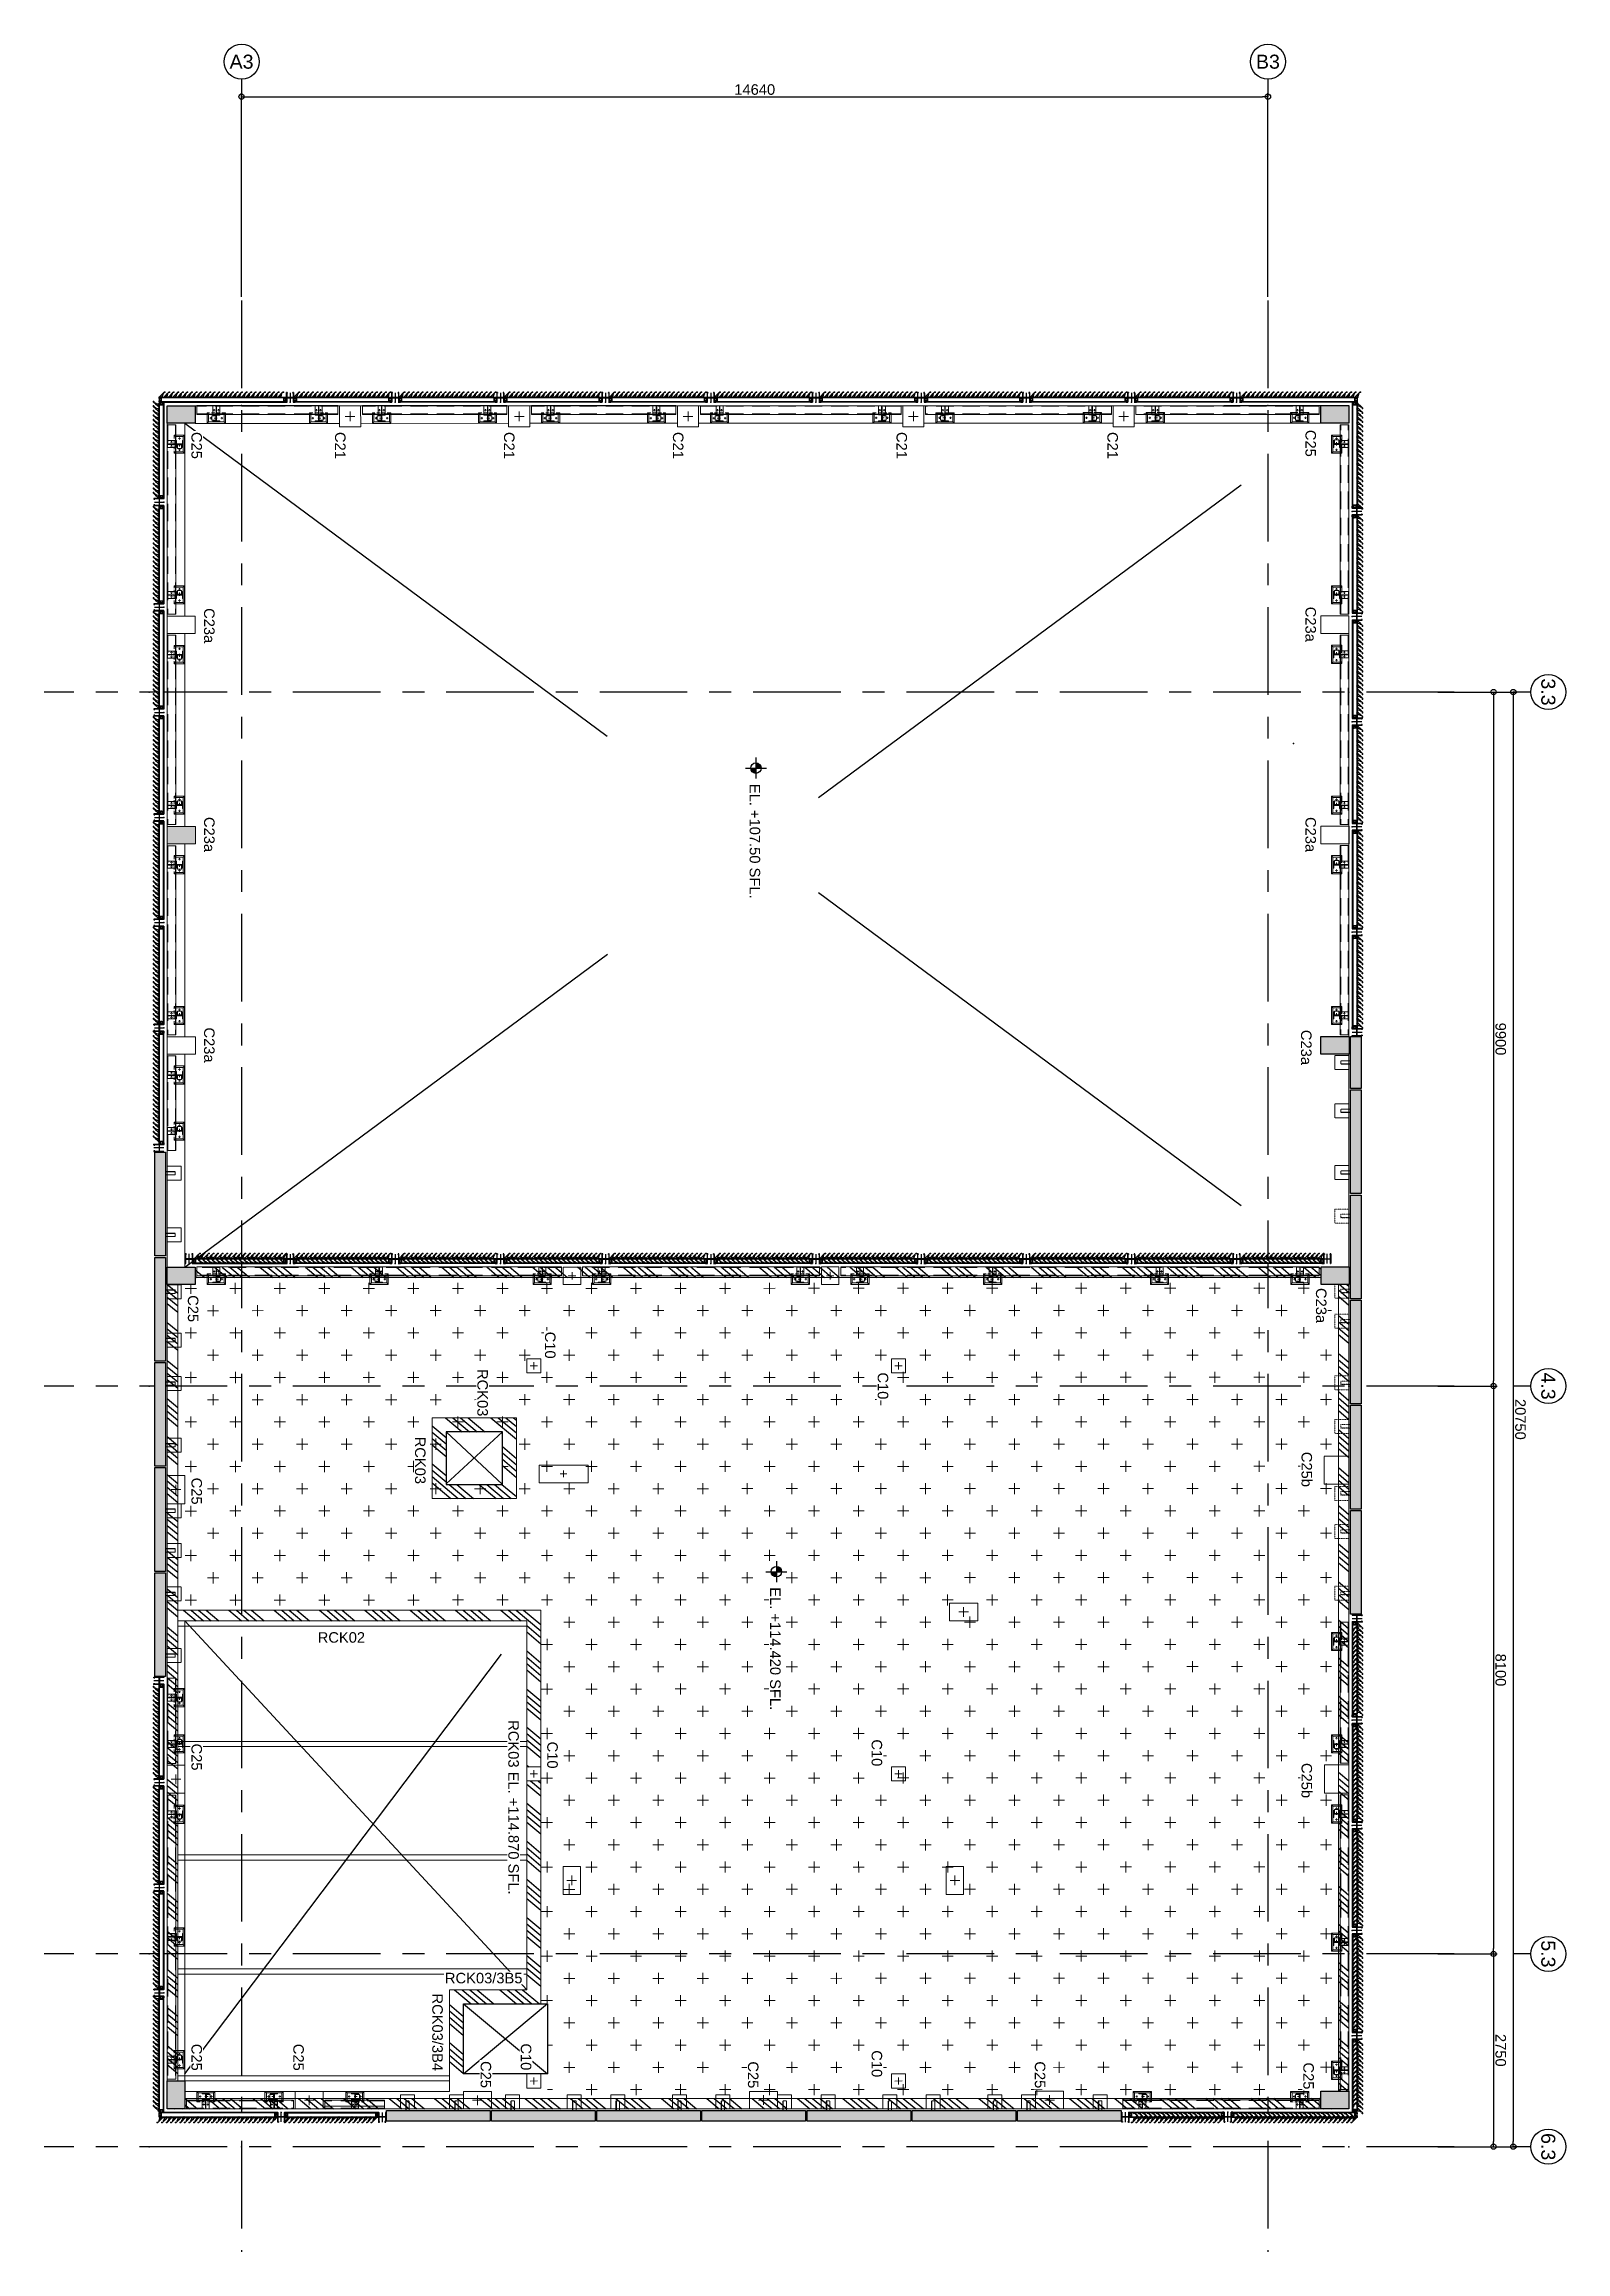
# Model space of a CAD drawing. Header units: millimetres. Extents: x 652937 to 1670132, y 1473552 to 2851037.
# Drawn here: x 941860 to 963565, y 1532879 to 1564371 of the extents above; entities that cross this region are included whole.
import ezdxf
from ezdxf.enums import TextEntityAlignment as Align

# ---------------------------------------------------------------- set-up
doc = ezdxf.new("R2010")
doc.units = ezdxf.units.MM
doc.set_wipeout_variables(frame=1)
for name, pattern in [('CENTER', [50.8, 31.75, -6.35, 6.35, -6.35]), ('HIDDEN', [0.375, 0.25, -0.125]), ('TA_GL_005.00000', [13.75, 5, -1.25, 1.25, -1.25, 5]), ('XKITLINE00', [0]), ('XKITLINE02', [4, 2, -2])]:
    doc.linetypes.add(name, pattern=pattern)
for name, color, linetype in [('000 - 0_SYM_DWG_GRID-BUBBLE_MAIN_COLOR_1', 7, 'Continuous'), ('000 - 0_SYM_DWG_GRIDLINE_MAIN_COLOR_1', 7, 'Continuous'), ('000 - 0_SYM_DWG_GRIDLINE_MAIN_COLOR_251', 7, 'Continuous'), ('000 - CONCRETE_COL_HATCH_', 7, 'Continuous'), ('000 - CONCRETE_COL_MAIN_COLOR_1', 7, 'Continuous'), ('000 - CONCRETE_COL_WIPEOUT_', 7, 'Continuous'), ('000 - CONCRETE_WALL_MAIN_COLOR_4', 7, 'Continuous'), ('000 - EXISTING_COLUMN_CUT_COLOR_5', 7, 'Continuous'), ('000 - EXISTING_PRECAST_MAIN_COLOR_1', 7, 'Continuous'), ('010 - ASPG_ACCESSORIES_MAIN_COLOR_1', 7, 'Continuous'), ('010 - ASPG_DIMS_NOM', 7, 'Continuous'), ('010 - ASPG_EXTR_MAIN_COLOR_2', 7, 'Continuous'), ('010 - ASPG_FRAMING_CUT_COLOR_4', 7, 'Continuous'), ('010 - ASPG_FRAMING_HATCH_', 7, 'Continuous'), ('010 - ASPG_FRAMING_MAIN_COLOR_2', 7, 'Continuous'), ('010 - ASPG_FRAMING_SUB_COLOR_2', 7, 'Continuous'), ('010 - ASPG_FRAMING_WIPEOUT_', 7, 'Continuous'), ('BOLT & SCREW', 7, 'Continuous'), ('Center Line', 7, 'CENTER'), ('DIM', 7, 'Continuous'), ('TEXT', 7, 'Continuous')]:
    doc.layers.add(name, color=color, linetype=linetype)
for name, color, linetype, plot in [('010 - ASPG_EXTR_DEF_SUB', 7, 'Continuous', False), ('010 - ASPG_FASTERN_DEF_SUB', 7, 'Continuous', False), ('010 - ASPG_FRAMING_DEF_SUB', 7, 'Continuous', False)]:
    doc.layers.add(name, color=color, linetype=linetype, plot=plot)
for name, color, linetype, lineweight in [('12-GRID', 7, 'CENTER', 13), ('A-010-D_DIM', 7, 'Continuous', 9), ('A-010-M_LINE', 7, 'Continuous', 9), ('A-230-M_FLOOR', 7, 'Continuous', 25), ('A-COLOMN', 7, 'Continuous', 9), ('A-FLOR-E', 7, 'Continuous', 9), ('A-WALL', 7, 'Continuous', 25), ('Bolt', 7, 'Continuous', 0), ('Part', 7, 'Continuous', 0), ('S-230-A-FLOOR', 7, 'Continuous', 9), ('SCREW', 7, 'Continuous', 5), ('Vertical Circulation', 7, 'Continuous', 9)]:
    doc.layers.add(name, color=color, linetype=linetype, lineweight=lineweight)
doc.styles.add('Arial', font='arial.ttf')
doc.styles.add('Arial_4', font='arial.ttf', dxfattribs={"height": 300})
doc.styles.add('FAMELINE_FOR_CKST', font='arial.ttf')
doc.styles.add('TA', font='', dxfattribs={"height": 4.5})
doc.styles.get('TA').set_extended_font_data('Cordia New')
doc.dimstyles.new('ACM-DIM-3_0_C-T', dxfattribs={"dimscale": 304.8, "dimtxt": 306.07782, "dimasz": 0.492126, "dimexe": 0.328084, "dimexo": 0.0625, "dimgap": 0.164042, "dimtad": 0, "dimjust": 2, "dimdec": 0, "dimzin": 0, "dimdsep": 46, "dimtxsty": 'Arial_4', "dimblk1": 'DOTBLANK', "dimblk2": 'OBLIQUE', "dimsah": 1, "dimcen": 0.09, "dimdle": 0.656168, "dimclrd": 7, "dimclre": 7, "dimclrt": 7, "dimadec": 8, "dimazin": 0, "dimtfac": 1, "dimtdec": 4, "dimtix": 1, "dimtmove": 2, "dimatfit": 3, "dimfxl": 1.312336, "dimfxlon": 1, "dimtvp": 1, "dimtolj": 1, "dimtzin": 0, "dimarcsym": 2})
doc.dimstyles.new('FAMELINE-CKST_C-C', dxfattribs={"dimtxt": 0.3, "dimasz": 0.15, "dimexe": 0.1, "dimexo": 0.1, "dimgap": 0.05, "dimtad": 1, "dimzin": 0, "dimdsep": 46, "dimtxsty": 'FAMELINE_FOR_CKST', "dimblk": 'ORIGIN', "dimblk1": 'ORIGIN', "dimblk2": 'ORIGIN', "dimsah": 1, "dimcen": 0.1, "dimdle": 0.1, "dimclrd": 7, "dimclre": 7, "dimclrt": 7, "dimadec": 0, "dimazin": 0, "dimtfac": 1, "dimtix": 1, "dimtmove": 2, "dimatfit": 3, "dimfxl": 1, "dimtolj": 1, "dimtzin": 0, "dimlwd": -1, "dimlwe": -1, "dimarcsym": 0})
pattern_1 = [(270, (1257419.24324, -520041.6224), (0.65495992507, -1.1344238721), [0.7562825814, -1.5125651628]), (30, (1257419.24324, -520041.6224), (0.65495992936, 1.1344238696), [0.7562825814, -1.5125651628]), (330, (1257419.24324, -520041.6224), (1.30991985442, -2.48e-09), [-1.5125651628, 0.7562825814])]
pattern_2 = [(315, (1257419.4929, -520021.6224), (1.3369313545, 1.3369313545), []), (45, (1257419.4929, -520021.6224), (-1.3369313545, 1.3369313545), [])]
pattern_3 = [(270, (1257419.4425, -520043.9224), (0.65495992507, -1.1344238721), [0.7562825814, -1.5125651628]), (30, (1257419.4425, -520043.9224), (0.65495992936, 1.1344238696), [0.7562825814, -1.5125651628]), (330, (1257419.4425, -520043.9224), (1.30991985442, -2.48e-09), [-1.5125651628, 0.7562825814])]
pattern_4 = [(315, (1257419.1929, -520023.9224), (1.3369313545, 1.3369313545), []), (45, (1257419.1929, -520023.9224), (-1.3369313545, 1.3369313545), [])]

# ---------------------------------------------------------------- blocks, each defined once
blk = doc.blocks.new('C25')
at = {"layer": 'S-230-A-FLOOR', "color": 7}
for p, q in [((-0.069, 0), (0.069, 0)), ((0, 0.069), (0, -0.069))]:
    blk.add_line(p, q, dxfattribs=at)
at = {"layer": 'S-230-A-FLOOR', "color": 7, "linetype": 'HIDDEN', "ltscale": 5}
blk.add_lwpolyline([(0.125, 0.2), (0.125, -0.2), (-0.125, -0.2), (-0.125, 0.2)], close=True, dxfattribs=at)
blk = doc.blocks.new('opening')
at = {"layer": 'A-230-M_FLOOR', "color": 7, "linetype": 'HIDDEN', "ltscale": 30}
for p, q in [((6.96, 1.7), (23.215, 13.735)), ((6.957, -9.811), (11.838, -3.346)), ((6.958, -3.345), (11.838, -8.611))]:
    blk.add_line(p, q, dxfattribs=at)
at = {"layer": 'A-230-M_FLOOR', "color": 7, "linetype": 'HIDDEN', "ltscale": 20}
for p, q in [((11.489, -0.651), (10.688, -1.394)), ((10.689, -0.651), (11.489, -1.401)), ((10.932, -8.811), (12.132, -9.811)), ((12.133, -8.811), (10.936, -9.811))]:
    blk.add_line(p, q, dxfattribs=at)
at = {"layer": 'A-230-M_FLOOR', "color": 7, "linetype": 'HIDDEN', "ltscale": 30}
blk.add_lwpolyline([(6.96, 13.735), (23.213, 1.697)], dxfattribs=at)
at = {"layer": 'A-230-M_FLOOR', "color": 7, "linetype": 'HIDDEN', "ltscale": 10}
for points in [[(11.489, -0.651), (10.688, -0.651), (10.688, -1.401), (11.489, -1.401)], [(10.932, -8.811), (12.132, -8.811), (12.132, -9.811), (10.932, -9.811)]]:
    blk.add_lwpolyline(points, close=True, dxfattribs=at)
blk = doc.blocks.new('21')
at = {"layer": 'A-COLOMN', "color": 7}
for p, q in [((-0.069, 0), (0.069, 0)), ((0, 0.069), (0, -0.069))]:
    blk.add_line(p, q, dxfattribs=at)
at = {"layer": 'A-COLOMN', "color": 7, "ltscale": 3}
blk.add_lwpolyline([(-0.15, 0.15), (0.15, 0.15), (0.15, -0.15), (-0.15, -0.15)], close=True, dxfattribs=at)
blk = doc.blocks.new('*D35')
at = {"layer": 'Defpoints', "color": 7, "transparency": 16777216}
for p in [(275108, -53634), (275108, -53634), (275108, -53775)]:
    blk.add_point(p, dxfattribs=at)
blk = doc.blocks.new('_DotBlank')
at = {"color": 7, "linetype": 'ByBlock', "lineweight": -2}
blk.add_line((-0.5, 0), (-1, 0), dxfattribs=at)
blk.add_circle((0, 0), 0.5, dxfattribs=at)
blk = doc.blocks.new('_None')
blk = doc.blocks.new('_Oblique')
at = {"color": 7, "linetype": 'ByBlock', "lineweight": -2}
blk.add_line((-0.5, -0.5), (0.5, 0.5), dxfattribs=at)
blk = doc.blocks.new('C31')
at = {"layer": 'S-230-A-FLOOR', "color": 7}
for p, q in [((-0.053, 0), (0.053, 0)), ((0, 0.053), (0, -0.053))]:
    blk.add_line(p, q, dxfattribs=at)
at = {"layer": 'S-230-A-FLOOR', "color": 7, "linetype": 'HIDDEN', "ltscale": 3}
blk.add_lwpolyline([(0.125, 0.125), (0.125, -0.125), (-0.125, -0.125), (-0.125, 0.125)], close=True, dxfattribs=at)
blk = doc.blocks.new('C10')
at = {"layer": 'S-230-A-FLOOR', "color": 7}
for p, q in [((-0.052, 0), (0.052, 0)), ((0, 0.052), (0, -0.052))]:
    blk.add_line(p, q, dxfattribs=at)
blk.add_lwpolyline([(-0.1, 0.1), (-0.1, -0.1), (0.1, -0.1), (0.1, 0.1)], close=True, dxfattribs=at)
blk = doc.blocks.new('C29')
at = {"layer": 'S-230-A-FLOOR', "color": 7}
for p, q in [((-0.047, 0), (0.047, 0)), ((0, 0.047), (0, -0.047))]:
    blk.add_line(p, q, dxfattribs=at)
at = {"layer": 'S-230-A-FLOOR', "color": 7, "linetype": 'HIDDEN', "ltscale": 5}
blk.add_lwpolyline([(0.35, 0.125), (0.35, -0.125), (-0.35, -0.125), (-0.35, 0.125)], close=True, dxfattribs=at)
blk = doc.blocks.new('po')
h = blk.add_hatch(color=7)
h.dxf.hatch_style = 1
edge = h.paths.add_edge_path()
edge.add_line((1.5, 0), (0, 0))
edge.add_line((0, 0), (0, -1.5))
edge.add_arc((0, 0), 1.5, 270, 360)
edge = h.paths.add_edge_path()
edge.add_line((-1.5, 0), (0, 0))
edge.add_line((0, 0), (0, 1.5))
edge.add_arc((0, 0), 1.5, 90, 180)
at = {"color": 7}
for p, q in [((-2.99, 0), (2.99, 0)), ((0, -2.99), (0, 2.99))]:
    blk.add_line(p, q, dxfattribs=at)
blk.add_circle((0, 0), 1.5, dxfattribs=at)
blk = doc.blocks.new('3')
at = {"layer": 'Bolt', "color": 7, "linetype": 'XKITLINE00', "lineweight": 0}
for p, q in [((-190.48, 63.17), (-190.44, 63.17)), ((-190.48, 63.17), (-190.44, 63.17)), ((-190.41, 63.24), (-190.41, 63.19)), ((-190.41, 63.24), (-190.41, 63.19)), ((-190.41, 63.1), (-190.41, 63.14)), ((-190.41, 63.1), (-190.41, 63.14)), ((-190.34, 63.17), (-190.39, 63.17)), ((-190.34, 63.17), (-190.39, 63.17)), ((-190.18, 63.17), (-190.14, 63.17)), ((-190.18, 63.17), (-190.14, 63.17)), ((-190.11, 63.24), (-190.11, 63.19)), ((-190.11, 63.24), (-190.11, 63.19)), ((-190.11, 63.1), (-190.11, 63.14)), ((-190.11, 63.1), (-190.11, 63.14)), ((-190.04, 63.17), (-190.09, 63.17)), ((-190.04, 63.17), (-190.09, 63.17)), ((-183.19, 63.17), (-183.14, 63.17)), ((-183.19, 63.17), (-183.14, 63.17)), ((-183.12, 63.24), (-183.12, 63.19)), ((-183.12, 63.24), (-183.12, 63.19)), ((-183.12, 63.1), (-183.12, 63.14)), ((-183.12, 63.1), (-183.12, 63.14)), ((-183.05, 63.17), (-183.09, 63.17)), ((-183.05, 63.17), (-183.09, 63.17)), ((-182.89, 63.17), (-182.84, 63.17)), ((-182.89, 63.17), (-182.84, 63.17)), ((-182.82, 63.24), (-182.82, 63.19)), ((-182.82, 63.24), (-182.82, 63.19)), ((-182.82, 63.1), (-182.82, 63.14)), ((-182.82, 63.1), (-182.82, 63.14)), ((-182.75, 63.17), (-182.79, 63.17)), ((-182.75, 63.17), (-182.79, 63.17)), ((-178.69, 63.17), (-178.64, 63.17)), ((-178.69, 63.17), (-178.64, 63.17)), ((-178.62, 63.24), (-178.62, 63.19)), ((-178.62, 63.24), (-178.62, 63.19)), ((-178.62, 63.1), (-178.62, 63.14)), ((-178.62, 63.1), (-178.62, 63.14)), ((-178.55, 63.17), (-178.59, 63.17)), ((-178.55, 63.17), (-178.59, 63.17)), ((-178.39, 63.17), (-178.34, 63.17)), ((-178.39, 63.17), (-178.34, 63.17)), ((-178.32, 63.24), (-178.32, 63.19)), ((-178.32, 63.24), (-178.32, 63.19)), ((-178.32, 63.1), (-178.32, 63.14)), ((-178.32, 63.1), (-178.32, 63.14)), ((-178.25, 63.17), (-178.29, 63.17)), ((-178.25, 63.17), (-178.29, 63.17)), ((-171.14, 63.17), (-171.09, 63.17)), ((-171.14, 63.17), (-171.09, 63.17)), ((-171.07, 63.24), (-171.07, 63.19)), ((-171.07, 63.24), (-171.07, 63.19)), ((-171.07, 63.1), (-171.07, 63.14)), ((-171.07, 63.1), (-171.07, 63.14)), ((-171, 63.17), (-171.04, 63.17)), ((-171, 63.17), (-171.04, 63.17)), ((-170.84, 63.17), (-170.79, 63.17)), ((-170.84, 63.17), (-170.79, 63.17)), ((-170.77, 63.24), (-170.77, 63.19)), ((-170.77, 63.24), (-170.77, 63.19)), ((-170.77, 63.1), (-170.77, 63.14)), ((-170.77, 63.1), (-170.77, 63.14)), ((-170.7, 63.17), (-170.74, 63.17)), ((-170.7, 63.17), (-170.74, 63.17)), ((-166.64, 63.17), (-166.59, 63.17)), ((-166.64, 63.17), (-166.59, 63.17)), ((-166.57, 63.24), (-166.57, 63.19)), ((-166.57, 63.24), (-166.57, 63.19)), ((-166.57, 63.1), (-166.57, 63.14)), ((-166.57, 63.1), (-166.57, 63.14)), ((-166.5, 63.17), (-166.54, 63.17)), ((-166.5, 63.17), (-166.54, 63.17)), ((-166.34, 63.17), (-166.29, 63.17)), ((-166.34, 63.17), (-166.29, 63.17)), ((-166.27, 63.24), (-166.27, 63.19)), ((-166.27, 63.24), (-166.27, 63.19)), ((-166.27, 63.1), (-166.27, 63.14)), ((-166.27, 63.1), (-166.27, 63.14)), ((-166.2, 63.17), (-166.24, 63.17)), ((-166.2, 63.17), (-166.24, 63.17)), ((-159.09, 63.17), (-159.04, 63.17)), ((-159.09, 63.17), (-159.04, 63.17)), ((-159.02, 63.24), (-159.02, 63.19)), ((-159.02, 63.24), (-159.02, 63.19)), ((-159.02, 63.1), (-159.02, 63.14)), ((-159.02, 63.1), (-159.02, 63.14)), ((-158.95, 63.17), (-158.99, 63.17)), ((-158.95, 63.17), (-158.99, 63.17)), ((-158.79, 63.17), (-158.74, 63.17)), ((-158.79, 63.17), (-158.74, 63.17)), ((-158.72, 63.24), (-158.72, 63.19)), ((-158.72, 63.24), (-158.72, 63.19)), ((-158.72, 63.1), (-158.72, 63.14)), ((-158.72, 63.1), (-158.72, 63.14)), ((-158.65, 63.17), (-158.69, 63.17)), ((-158.65, 63.17), (-158.69, 63.17)), ((-154.59, 63.17), (-154.54, 63.17)), ((-154.59, 63.17), (-154.54, 63.17)), ((-154.52, 63.24), (-154.52, 63.19)), ((-154.52, 63.24), (-154.52, 63.19)), ((-154.52, 63.1), (-154.52, 63.14)), ((-154.52, 63.1), (-154.52, 63.14)), ((-154.45, 63.17), (-154.49, 63.17)), ((-154.45, 63.17), (-154.49, 63.17)), ((-154.29, 63.17), (-154.24, 63.17)), ((-154.29, 63.17), (-154.24, 63.17)), ((-154.22, 63.24), (-154.22, 63.19)), ((-154.22, 63.24), (-154.22, 63.19)), ((-154.22, 63.1), (-154.22, 63.14)), ((-154.22, 63.1), (-154.22, 63.14)), ((-154.15, 63.17), (-154.19, 63.17)), ((-154.15, 63.17), (-154.19, 63.17)), ((-143.01, 63.17), (-142.96, 63.17)), ((-143.01, 63.17), (-142.96, 63.17)), ((-142.94, 63.24), (-142.94, 63.19)), ((-142.94, 63.24), (-142.94, 63.19)), ((-142.94, 63.1), (-142.94, 63.14)), ((-142.94, 63.1), (-142.94, 63.14)), ((-142.87, 63.17), (-142.92, 63.17)), ((-142.87, 63.17), (-142.92, 63.17)), ((-142.71, 63.17), (-142.66, 63.17)), ((-142.71, 63.17), (-142.66, 63.17)), ((-142.64, 63.24), (-142.64, 63.19)), ((-142.64, 63.24), (-142.64, 63.19)), ((-142.64, 63.1), (-142.64, 63.14)), ((-142.64, 63.1), (-142.64, 63.14)), ((-142.57, 63.17), (-142.62, 63.17)), ((-142.57, 63.17), (-142.62, 63.17)), ((-138.51, 63.17), (-138.46, 63.17)), ((-138.51, 63.17), (-138.46, 63.17)), ((-138.44, 63.24), (-138.44, 63.19)), ((-138.44, 63.24), (-138.44, 63.19)), ((-138.44, 63.1), (-138.44, 63.14)), ((-138.44, 63.1), (-138.44, 63.14)), ((-138.37, 63.17), (-138.42, 63.17)), ((-138.37, 63.17), (-138.42, 63.17)), ((-138.21, 63.17), (-138.16, 63.17)), ((-138.21, 63.17), (-138.16, 63.17)), ((-138.14, 63.24), (-138.14, 63.19)), ((-138.14, 63.24), (-138.14, 63.19)), ((-138.14, 63.1), (-138.14, 63.14)), ((-138.14, 63.1), (-138.14, 63.14)), ((-138.07, 63.17), (-138.12, 63.17)), ((-138.07, 63.17), (-138.12, 63.17)), ((-128.01, 63.17), (-127.96, 63.17)), ((-128.01, 63.17), (-127.96, 63.17)), ((-127.94, 63.24), (-127.94, 63.19)), ((-127.94, 63.24), (-127.94, 63.19)), ((-127.94, 63.1), (-127.94, 63.14)), ((-127.94, 63.1), (-127.94, 63.14)), ((-127.87, 63.17), (-127.92, 63.17)), ((-127.87, 63.17), (-127.92, 63.17)), ((-127.71, 63.17), (-127.66, 63.17)), ((-127.71, 63.17), (-127.66, 63.17)), ((-127.64, 63.24), (-127.64, 63.19)), ((-127.64, 63.24), (-127.64, 63.19)), ((-127.64, 63.1), (-127.64, 63.14)), ((-127.64, 63.1), (-127.64, 63.14)), ((-127.57, 63.17), (-127.62, 63.17)), ((-127.57, 63.17), (-127.62, 63.17)), ((-123.51, 63.17), (-123.46, 63.17)), ((-123.51, 63.17), (-123.46, 63.17)), ((-123.44, 63.24), (-123.44, 63.19)), ((-123.44, 63.24), (-123.44, 63.19)), ((-123.44, 63.1), (-123.44, 63.14)), ((-123.44, 63.1), (-123.44, 63.14)), ((-123.37, 63.17), (-123.42, 63.17)), ((-123.37, 63.17), (-123.42, 63.17)), ((-123.21, 63.17), (-123.16, 63.17)), ((-123.21, 63.17), (-123.16, 63.17)), ((-123.14, 63.24), (-123.14, 63.19)), ((-123.14, 63.24), (-123.14, 63.19)), ((-123.14, 63.1), (-123.14, 63.14)), ((-123.14, 63.1), (-123.14, 63.14)), ((-123.07, 63.17), (-123.12, 63.17)), ((-123.07, 63.17), (-123.12, 63.17)), ((-113.21, 63.17), (-113.16, 63.17)), ((-113.21, 63.17), (-113.16, 63.17)), ((-113.14, 63.24), (-113.14, 63.19)), ((-113.14, 63.24), (-113.14, 63.19)), ((-113.14, 63.1), (-113.14, 63.14)), ((-113.14, 63.1), (-113.14, 63.14)), ((-113.07, 63.17), (-113.11, 63.17)), ((-113.07, 63.17), (-113.11, 63.17)), ((-112.91, 63.17), (-112.86, 63.17)), ((-112.91, 63.17), (-112.86, 63.17)), ((-112.84, 63.24), (-112.84, 63.19)), ((-112.84, 63.24), (-112.84, 63.19)), ((-112.84, 63.1), (-112.84, 63.14)), ((-112.84, 63.1), (-112.84, 63.14)), ((-112.77, 63.17), (-112.81, 63.17)), ((-112.77, 63.17), (-112.81, 63.17)), ((-190.73, 62.61), (-190.69, 62.61)), ((-190.66, 62.68), (-190.66, 62.63)), ((-190.66, 62.54), (-190.66, 62.58)), ((-190.59, 62.61), (-190.64, 62.61)), ((-189.93, 62.61), (-189.89, 62.61)), ((-189.86, 62.68), (-189.86, 62.63)), ((-189.86, 62.54), (-189.86, 62.58)), ((-189.79, 62.61), (-189.84, 62.61)), ((-183.44, 62.61), (-183.39, 62.61)), ((-183.37, 62.68), (-183.37, 62.63)), ((-183.37, 62.54), (-183.37, 62.59)), ((-183.3, 62.61), (-183.34, 62.61)), ((-182.64, 62.61), (-182.59, 62.61)), ((-182.57, 62.68), (-182.57, 62.63)), ((-182.57, 62.54), (-182.57, 62.59)), ((-182.5, 62.61), (-182.54, 62.61)), ((-178.94, 62.61), (-178.89, 62.61)), ((-178.87, 62.68), (-178.87, 62.63)), ((-178.87, 62.54), (-178.87, 62.59)), ((-178.8, 62.61), (-178.84, 62.61)), ((-178.14, 62.61), (-178.09, 62.61)), ((-178.07, 62.68), (-178.07, 62.63)), ((-178.07, 62.54), (-178.07, 62.59)), ((-178, 62.61), (-178.04, 62.61)), ((-171.39, 62.61), (-171.34, 62.61)), ((-171.32, 62.68), (-171.32, 62.63)), ((-171.32, 62.54), (-171.32, 62.59)), ((-171.25, 62.61), (-171.29, 62.61)), ((-170.59, 62.61), (-170.54, 62.61)), ((-170.52, 62.68), (-170.52, 62.63)), ((-170.52, 62.54), (-170.52, 62.59)), ((-170.45, 62.61), (-170.49, 62.61)), ((-166.89, 62.61), (-166.84, 62.61)), ((-166.82, 62.68), (-166.82, 62.63)), ((-166.82, 62.54), (-166.82, 62.59)), ((-166.75, 62.61), (-166.79, 62.61)), ((-166.09, 62.61), (-166.04, 62.61)), ((-166.02, 62.68), (-166.02, 62.63)), ((-166.02, 62.54), (-166.02, 62.59)), ((-165.95, 62.61), (-165.99, 62.61)), ((-159.34, 62.61), (-159.29, 62.61)), ((-159.27, 62.68), (-159.27, 62.64)), ((-159.27, 62.54), (-159.27, 62.59)), ((-159.2, 62.61), (-159.24, 62.61)), ((-158.54, 62.61), (-158.49, 62.61)), ((-158.47, 62.68), (-158.47, 62.64)), ((-158.47, 62.54), (-158.47, 62.59)), ((-158.4, 62.61), (-158.44, 62.61)), ((-154.84, 62.61), (-154.79, 62.61)), ((-154.77, 62.68), (-154.77, 62.64)), ((-154.77, 62.54), (-154.77, 62.59)), ((-154.7, 62.61), (-154.74, 62.61)), ((-154.04, 62.61), (-153.99, 62.61)), ((-153.97, 62.68), (-153.97, 62.64)), ((-153.97, 62.54), (-153.97, 62.59)), ((-153.9, 62.61), (-153.94, 62.61)), ((-143.26, 62.62), (-143.21, 62.62)), ((-143.19, 62.69), (-143.19, 62.64)), ((-143.19, 62.55), (-143.19, 62.59)), ((-143.12, 62.62), (-143.17, 62.62)), ((-142.46, 62.62), (-142.41, 62.62)), ((-142.39, 62.69), (-142.39, 62.64)), ((-142.39, 62.55), (-142.39, 62.59)), ((-142.32, 62.62), (-142.37, 62.62)), ((-138.76, 62.62), (-138.71, 62.62)), ((-138.69, 62.69), (-138.69, 62.64)), ((-138.69, 62.55), (-138.69, 62.59)), ((-138.62, 62.62), (-138.67, 62.62)), ((-137.96, 62.62), (-137.91, 62.62)), ((-137.89, 62.69), (-137.89, 62.64)), ((-137.89, 62.55), (-137.89, 62.59)), ((-137.82, 62.62), (-137.87, 62.62)), ((-128.26, 62.62), (-128.21, 62.62)), ((-128.19, 62.69), (-128.19, 62.65)), ((-128.19, 62.55), (-128.19, 62.6)), ((-128.12, 62.62), (-128.17, 62.62)), ((-127.46, 62.62), (-127.41, 62.62)), ((-127.39, 62.69), (-127.39, 62.65)), ((-127.39, 62.55), (-127.39, 62.6)), ((-127.32, 62.62), (-127.37, 62.62)), ((-123.76, 62.62), (-123.71, 62.62)), ((-123.69, 62.69), (-123.69, 62.65)), ((-123.69, 62.55), (-123.69, 62.6)), ((-123.62, 62.62), (-123.67, 62.62)), ((-122.96, 62.62), (-122.91, 62.62)), ((-122.89, 62.69), (-122.89, 62.65)), ((-122.89, 62.55), (-122.89, 62.6)), ((-122.82, 62.62), (-122.87, 62.62)), ((-113.46, 62.62), (-113.41, 62.62)), ((-113.39, 62.69), (-113.39, 62.65)), ((-113.39, 62.55), (-113.39, 62.6)), ((-113.32, 62.62), (-113.36, 62.62)), ((-112.66, 62.62), (-112.61, 62.62)), ((-112.59, 62.69), (-112.59, 62.65)), ((-112.59, 62.55), (-112.59, 62.6)), ((-112.52, 62.62), (-112.56, 62.62)), ((-193.52, 60.9), (-193.47, 60.9)), ((-193.52, 60.9), (-193.47, 60.9)), ((-193.52, 60.6), (-193.47, 60.6)), ((-193.52, 60.6), (-193.47, 60.6)), ((-193.45, 60.97), (-193.45, 60.92)), ((-193.45, 60.97), (-193.45, 60.92)), ((-193.45, 60.83), (-193.45, 60.87)), ((-193.45, 60.83), (-193.45, 60.87)), ((-193.45, 60.67), (-193.45, 60.62)), ((-193.45, 60.67), (-193.45, 60.62)), ((-193.45, 60.53), (-193.45, 60.57)), ((-193.45, 60.53), (-193.45, 60.57)), ((-193.38, 60.9), (-193.42, 60.9)), ((-193.38, 60.9), (-193.42, 60.9)), ((-193.38, 60.6), (-193.42, 60.6)), ((-193.38, 60.6), (-193.42, 60.6)), ((-192.96, 61.15), (-192.91, 61.15)), ((-192.96, 60.35), (-192.91, 60.35)), ((-192.89, 61.22), (-192.89, 61.17)), ((-192.89, 61.08), (-192.89, 61.12)), ((-192.89, 60.42), (-192.89, 60.37)), ((-192.89, 60.28), (-192.89, 60.32)), ((-192.82, 61.15), (-192.87, 61.15)), ((-192.82, 60.35), (-192.87, 60.35)), ((-110.43, 61.15), (-110.38, 61.15)), ((-110.43, 60.35), (-110.38, 60.35)), ((-110.36, 61.22), (-110.36, 61.17)), ((-110.36, 61.08), (-110.36, 61.12)), ((-110.36, 60.42), (-110.36, 60.37)), ((-110.36, 60.28), (-110.36, 60.32)), ((-110.29, 61.15), (-110.33, 61.15)), ((-110.29, 60.35), (-110.33, 60.35)), ((-109.88, 60.9), (-109.84, 60.9)), ((-109.88, 60.9), (-109.84, 60.9)), ((-109.88, 60.6), (-109.84, 60.6)), ((-109.88, 60.6), (-109.84, 60.6)), ((-109.81, 60.97), (-109.81, 60.92)), ((-109.81, 60.97), (-109.81, 60.92)), ((-109.81, 60.83), (-109.81, 60.87)), ((-109.81, 60.83), (-109.81, 60.87)), ((-109.81, 60.67), (-109.81, 60.62)), ((-109.81, 60.67), (-109.81, 60.62)), ((-109.81, 60.53), (-109.81, 60.57)), ((-109.81, 60.53), (-109.81, 60.57)), ((-109.74, 60.9), (-109.79, 60.9)), ((-109.74, 60.9), (-109.79, 60.9)), ((-109.74, 60.6), (-109.79, 60.6)), ((-109.74, 60.6), (-109.79, 60.6)), ((-192.96, 50.4), (-192.91, 50.4)), ((-192.89, 50.47), (-192.89, 50.42)), ((-192.82, 50.4), (-192.87, 50.4)), ((-110.43, 50.4), (-110.38, 50.4)), ((-110.36, 50.47), (-110.36, 50.42)), ((-110.29, 50.4), (-110.33, 50.4)), ((-193.52, 50.15), (-193.47, 50.15)), ((-193.52, 50.15), (-193.47, 50.15)), ((-193.52, 49.85), (-193.47, 49.85)), ((-193.52, 49.85), (-193.47, 49.85)), ((-193.45, 50.22), (-193.45, 50.17)), ((-193.45, 50.22), (-193.45, 50.17)), ((-193.45, 50.08), (-193.45, 50.12)), ((-193.45, 50.08), (-193.45, 50.12)), ((-193.45, 49.92), (-193.45, 49.87)), ((-193.45, 49.92), (-193.45, 49.87)), ((-193.45, 49.78), (-193.45, 49.82)), ((-193.45, 49.78), (-193.45, 49.82)), ((-193.38, 50.15), (-193.42, 50.15)), ((-193.38, 50.15), (-193.42, 50.15)), ((-193.38, 49.85), (-193.42, 49.85)), ((-193.38, 49.85), (-193.42, 49.85)), ((-192.96, 49.6), (-192.91, 49.6)), ((-192.89, 50.33), (-192.89, 50.37)), ((-192.89, 49.67), (-192.89, 49.62)), ((-192.89, 49.53), (-192.89, 49.57)), ((-192.82, 49.6), (-192.87, 49.6)), ((-110.43, 49.6), (-110.38, 49.6)), ((-110.36, 50.33), (-110.36, 50.37)), ((-110.36, 49.67), (-110.36, 49.62)), ((-110.36, 49.53), (-110.36, 49.57)), ((-110.29, 49.6), (-110.33, 49.6)), ((-109.88, 50.15), (-109.84, 50.15)), ((-109.88, 50.15), (-109.84, 50.15)), ((-109.88, 49.85), (-109.84, 49.85)), ((-109.88, 49.85), (-109.84, 49.85)), ((-109.81, 50.22), (-109.81, 50.17)), ((-109.81, 50.22), (-109.81, 50.17)), ((-109.81, 50.08), (-109.81, 50.12)), ((-109.81, 50.08), (-109.81, 50.12)), ((-109.81, 49.92), (-109.81, 49.87)), ((-109.81, 49.92), (-109.81, 49.87)), ((-109.81, 49.78), (-109.81, 49.82)), ((-109.81, 49.78), (-109.81, 49.82)), ((-109.74, 50.15), (-109.79, 50.15)), ((-109.74, 50.15), (-109.79, 50.15)), ((-109.74, 49.85), (-109.79, 49.85)), ((-109.74, 49.85), (-109.79, 49.85)), ((-193.52, 45.89), (-193.47, 45.89)), ((-193.52, 45.89), (-193.47, 45.89)), ((-193.45, 45.96), (-193.45, 45.91)), ((-193.45, 45.96), (-193.45, 45.91)), ((-193.45, 45.82), (-193.45, 45.86)), ((-193.45, 45.82), (-193.45, 45.86)), ((-193.38, 45.89), (-193.42, 45.89)), ((-193.38, 45.89), (-193.42, 45.89)), ((-192.96, 46.14), (-192.91, 46.14)), ((-192.89, 46.21), (-192.89, 46.16)), ((-192.89, 46.07), (-192.89, 46.11)), ((-192.82, 46.14), (-192.87, 46.14)), ((-110.43, 46.15), (-110.38, 46.15)), ((-110.36, 46.22), (-110.36, 46.17)), ((-110.36, 46.08), (-110.36, 46.12)), ((-110.29, 46.15), (-110.33, 46.15)), ((-109.88, 45.9), (-109.84, 45.9)), ((-109.88, 45.9), (-109.84, 45.9)), ((-109.81, 45.97), (-109.81, 45.92)), ((-109.81, 45.97), (-109.81, 45.92)), ((-109.81, 45.83), (-109.81, 45.87)), ((-109.81, 45.83), (-109.81, 45.87)), ((-109.81, 45.67), (-109.81, 45.62)), ((-109.81, 45.67), (-109.81, 45.62)), ((-109.74, 45.9), (-109.79, 45.9)), ((-109.74, 45.9), (-109.79, 45.9)), ((-193.52, 45.59), (-193.47, 45.59)), ((-193.52, 45.59), (-193.47, 45.59)), ((-193.45, 45.66), (-193.45, 45.61)), ((-193.45, 45.66), (-193.45, 45.61)), ((-193.45, 45.52), (-193.45, 45.56)), ((-193.45, 45.52), (-193.45, 45.56)), ((-193.38, 45.59), (-193.42, 45.59)), ((-193.38, 45.59), (-193.42, 45.59)), ((-192.96, 45.34), (-192.91, 45.34)), ((-192.89, 45.41), (-192.89, 45.36)), ((-192.89, 45.27), (-192.89, 45.31)), ((-192.82, 45.34), (-192.87, 45.34)), ((-110.43, 45.35), (-110.38, 45.35)), ((-110.36, 45.42), (-110.36, 45.37)), ((-110.36, 45.28), (-110.36, 45.32)), ((-110.29, 45.35), (-110.33, 45.35)), ((-109.88, 45.6), (-109.84, 45.6)), ((-109.88, 45.6), (-109.84, 45.6)), ((-109.81, 45.53), (-109.81, 45.57)), ((-109.81, 45.53), (-109.81, 45.57)), ((-109.74, 45.6), (-109.79, 45.6)), ((-109.74, 45.6), (-109.79, 45.6)), ((-193.52, 35.15), (-193.47, 35.15)), ((-193.52, 35.15), (-193.47, 35.15)), ((-193.52, 34.85), (-193.47, 34.85)), ((-193.52, 34.85), (-193.47, 34.85)), ((-193.45, 35.22), (-193.45, 35.17)), ((-193.45, 35.22), (-193.45, 35.17)), ((-193.45, 35.08), (-193.45, 35.12)), ((-193.45, 35.08), (-193.45, 35.12)), ((-193.45, 34.92), (-193.45, 34.87)), ((-193.45, 34.92), (-193.45, 34.87)), ((-193.45, 34.78), (-193.45, 34.82)), ((-193.45, 34.78), (-193.45, 34.82)), ((-193.38, 35.15), (-193.42, 35.15)), ((-193.38, 35.15), (-193.42, 35.15)), ((-193.38, 34.85), (-193.42, 34.85)), ((-193.38, 34.85), (-193.42, 34.85)), ((-192.96, 35.4), (-192.91, 35.4)), ((-192.89, 35.47), (-192.89, 35.42)), ((-192.89, 35.33), (-192.89, 35.37)), ((-192.89, 34.67), (-192.89, 34.62)), ((-192.82, 35.4), (-192.87, 35.4)), ((-110.43, 35.4), (-110.38, 35.4)), ((-110.36, 35.47), (-110.36, 35.42)), ((-110.36, 35.33), (-110.36, 35.37)), ((-110.36, 34.67), (-110.36, 34.62)), ((-110.29, 35.4), (-110.33, 35.4)), ((-109.88, 35.15), (-109.84, 35.15)), ((-109.88, 35.15), (-109.84, 35.15)), ((-109.88, 34.85), (-109.84, 34.85)), ((-109.88, 34.85), (-109.84, 34.85)), ((-109.81, 35.22), (-109.81, 35.17)), ((-109.81, 35.22), (-109.81, 35.17)), ((-109.81, 35.08), (-109.81, 35.12)), ((-109.81, 35.08), (-109.81, 35.12)), ((-109.81, 34.92), (-109.81, 34.87)), ((-109.81, 34.92), (-109.81, 34.87)), ((-109.81, 34.78), (-109.81, 34.82)), ((-109.81, 34.78), (-109.81, 34.82)), ((-109.74, 35.15), (-109.79, 35.15)), ((-109.74, 35.15), (-109.79, 35.15)), ((-109.74, 34.85), (-109.79, 34.85)), ((-109.74, 34.85), (-109.79, 34.85)), ((-192.96, 34.6), (-192.91, 34.6)), ((-192.89, 34.53), (-192.89, 34.57)), ((-192.82, 34.6), (-192.87, 34.6)), ((-110.43, 34.6), (-110.38, 34.6)), ((-110.36, 34.53), (-110.36, 34.57)), ((-110.29, 34.6), (-110.33, 34.6)), ((-193.52, 30.9), (-193.47, 30.9)), ((-193.52, 30.9), (-193.47, 30.9)), ((-193.52, 30.6), (-193.47, 30.6)), ((-193.52, 30.6), (-193.47, 30.6)), ((-193.45, 30.97), (-193.45, 30.92)), ((-193.45, 30.97), (-193.45, 30.92)), ((-193.45, 30.83), (-193.45, 30.87)), ((-193.45, 30.83), (-193.45, 30.87)), ((-193.45, 30.67), (-193.45, 30.62)), ((-193.45, 30.67), (-193.45, 30.62)), ((-193.45, 30.53), (-193.45, 30.57)), ((-193.45, 30.53), (-193.45, 30.57)), ((-193.38, 30.9), (-193.42, 30.9)), ((-193.38, 30.9), (-193.42, 30.9)), ((-193.38, 30.6), (-193.42, 30.6)), ((-193.38, 30.6), (-193.42, 30.6)), ((-192.96, 31.15), (-192.91, 31.15)), ((-192.96, 30.35), (-192.91, 30.35)), ((-192.89, 31.22), (-192.89, 31.17)), ((-192.89, 31.08), (-192.89, 31.12)), ((-192.89, 30.42), (-192.89, 30.37)), ((-192.89, 30.28), (-192.89, 30.32)), ((-192.82, 31.15), (-192.87, 31.15)), ((-192.82, 30.35), (-192.87, 30.35)), ((-110.43, 31.15), (-110.38, 31.15)), ((-110.43, 30.35), (-110.38, 30.35)), ((-110.36, 31.22), (-110.36, 31.17)), ((-110.36, 31.08), (-110.36, 31.12)), ((-110.36, 30.42), (-110.36, 30.37)), ((-110.36, 30.28), (-110.36, 30.32)), ((-110.29, 31.15), (-110.33, 31.15)), ((-110.29, 30.35), (-110.33, 30.35)), ((-109.88, 30.9), (-109.84, 30.9)), ((-109.88, 30.9), (-109.84, 30.9)), ((-109.88, 30.6), (-109.84, 30.6)), ((-109.88, 30.6), (-109.84, 30.6)), ((-109.81, 30.97), (-109.81, 30.92)), ((-109.81, 30.97), (-109.81, 30.92)), ((-109.81, 30.83), (-109.81, 30.87)), ((-109.81, 30.83), (-109.81, 30.87)), ((-109.81, 30.67), (-109.81, 30.62)), ((-109.81, 30.67), (-109.81, 30.62)), ((-109.81, 30.53), (-109.81, 30.57)), ((-109.81, 30.53), (-109.81, 30.57)), ((-109.74, 30.9), (-109.79, 30.9)), ((-109.74, 30.9), (-109.79, 30.9)), ((-109.74, 30.6), (-109.79, 30.6)), ((-109.74, 30.6), (-109.79, 30.6)), ((-193.52, 20.15), (-193.47, 20.15)), ((-193.52, 20.15), (-193.47, 20.15)), ((-193.52, 19.85), (-193.47, 19.85)), ((-193.52, 19.85), (-193.47, 19.85)), ((-193.45, 20.22), (-193.45, 20.17)), ((-193.45, 20.22), (-193.45, 20.17)), ((-193.45, 20.08), (-193.45, 20.12)), ((-193.45, 20.08), (-193.45, 20.12)), ((-193.45, 19.92), (-193.45, 19.87)), ((-193.45, 19.92), (-193.45, 19.87)), ((-193.45, 19.78), (-193.45, 19.82)), ((-193.45, 19.78), (-193.45, 19.82)), ((-193.38, 20.15), (-193.42, 20.15)), ((-193.38, 20.15), (-193.42, 20.15)), ((-193.38, 19.85), (-193.42, 19.85)), ((-193.38, 19.85), (-193.42, 19.85)), ((-192.96, 20.4), (-192.91, 20.4)), ((-192.96, 19.6), (-192.91, 19.6)), ((-192.89, 20.47), (-192.89, 20.42)), ((-192.89, 20.33), (-192.89, 20.37)), ((-192.89, 19.67), (-192.89, 19.62)), ((-192.89, 19.53), (-192.89, 19.57)), ((-192.82, 20.4), (-192.87, 20.4)), ((-192.82, 19.6), (-192.87, 19.6)), ((-110.43, 20.4), (-110.38, 20.4)), ((-110.43, 19.6), (-110.38, 19.6)), ((-110.36, 20.47), (-110.36, 20.42)), ((-110.36, 20.33), (-110.36, 20.37)), ((-110.36, 19.67), (-110.36, 19.62)), ((-110.36, 19.53), (-110.36, 19.57)), ((-110.29, 20.4), (-110.33, 20.4)), ((-110.29, 19.6), (-110.33, 19.6)), ((-109.88, 20.15), (-109.84, 20.15)), ((-109.88, 20.15), (-109.84, 20.15)), ((-109.88, 19.85), (-109.84, 19.85)), ((-109.88, 19.85), (-109.84, 19.85)), ((-109.81, 20.22), (-109.81, 20.17)), ((-109.81, 20.22), (-109.81, 20.17)), ((-109.81, 20.08), (-109.81, 20.12)), ((-109.81, 20.08), (-109.81, 20.12)), ((-109.81, 19.92), (-109.81, 19.87)), ((-109.81, 19.92), (-109.81, 19.87)), ((-109.81, 19.78), (-109.81, 19.82)), ((-109.81, 19.78), (-109.81, 19.82)), ((-109.74, 20.15), (-109.79, 20.15)), ((-109.74, 20.15), (-109.79, 20.15)), ((-109.74, 19.85), (-109.79, 19.85)), ((-109.74, 19.85), (-109.79, 19.85)), ((-193.52, 15.9), (-193.47, 15.9)), ((-193.52, 15.9), (-193.47, 15.9)), ((-193.45, 15.97), (-193.45, 15.92)), ((-193.45, 15.97), (-193.45, 15.92)), ((-193.45, 15.83), (-193.45, 15.87)), ((-193.45, 15.83), (-193.45, 15.87)), ((-193.38, 15.9), (-193.42, 15.9)), ((-193.38, 15.9), (-193.42, 15.9)), ((-192.96, 16.15), (-192.91, 16.15)), ((-192.89, 16.22), (-192.89, 16.17)), ((-192.89, 16.08), (-192.89, 16.12)), ((-192.82, 16.15), (-192.87, 16.15)), ((-193.52, 15.6), (-193.47, 15.6)), ((-193.52, 15.6), (-193.47, 15.6)), ((-193.45, 15.67), (-193.45, 15.62)), ((-193.45, 15.67), (-193.45, 15.62)), ((-193.45, 15.53), (-193.45, 15.57)), ((-193.45, 15.53), (-193.45, 15.57)), ((-193.38, 15.6), (-193.42, 15.6)), ((-193.38, 15.6), (-193.42, 15.6)), ((-192.96, 15.35), (-192.91, 15.35)), ((-192.89, 15.42), (-192.89, 15.37)), ((-192.89, 15.28), (-192.89, 15.32)), ((-192.82, 15.35), (-192.87, 15.35)), ((-193.52, 11.9), (-193.47, 11.9)), ((-193.52, 11.9), (-193.47, 11.9)), ((-193.52, 11.6), (-193.47, 11.6)), ((-193.52, 11.6), (-193.47, 11.6)), ((-193.45, 11.97), (-193.45, 11.93)), ((-193.45, 11.97), (-193.45, 11.93)), ((-193.45, 11.83), (-193.45, 11.88)), ((-193.45, 11.83), (-193.45, 11.88)), ((-193.45, 11.67), (-193.45, 11.63)), ((-193.45, 11.67), (-193.45, 11.63)), ((-193.45, 11.53), (-193.45, 11.58)), ((-193.45, 11.53), (-193.45, 11.58)), ((-193.38, 11.9), (-193.42, 11.9)), ((-193.38, 11.9), (-193.42, 11.9)), ((-193.38, 11.6), (-193.42, 11.6)), ((-193.38, 11.6), (-193.42, 11.6)), ((-192.96, 12.15), (-192.91, 12.15)), ((-192.96, 11.35), (-192.91, 11.35)), ((-192.89, 12.22), (-192.89, 12.18)), ((-192.89, 12.08), (-192.89, 12.13)), ((-192.89, 11.42), (-192.89, 11.38)), ((-192.89, 11.28), (-192.89, 11.33)), ((-192.82, 12.15), (-192.87, 12.15)), ((-192.82, 11.35), (-192.87, 11.35)), ((-190.48, 1.75), (-190.43, 1.75)), ((-190.48, 1.75), (-190.43, 1.75)), ((-190.41, 1.82), (-190.41, 1.77)), ((-190.41, 1.82), (-190.41, 1.77)), ((-190.41, 1.68), (-190.41, 1.73)), ((-190.41, 1.68), (-190.41, 1.73)), ((-190.34, 1.75), (-190.39, 1.75)), ((-190.34, 1.75), (-190.39, 1.75)), ((-190.18, 1.75), (-190.13, 1.75)), ((-190.18, 1.75), (-190.13, 1.75)), ((-190.11, 1.82), (-190.11, 1.77)), ((-190.11, 1.82), (-190.11, 1.77)), ((-190.11, 1.68), (-190.11, 1.73)), ((-190.11, 1.68), (-190.11, 1.73)), ((-190.04, 1.75), (-190.09, 1.75)), ((-190.04, 1.75), (-190.09, 1.75)), ((-178.87, 1.75), (-178.82, 1.75)), ((-178.87, 1.75), (-178.82, 1.75)), ((-178.8, 1.82), (-178.8, 1.77)), ((-178.8, 1.82), (-178.8, 1.77)), ((-178.8, 1.68), (-178.8, 1.73)), ((-178.8, 1.68), (-178.8, 1.73)), ((-178.73, 1.75), (-178.78, 1.75)), ((-178.73, 1.75), (-178.78, 1.75)), ((-178.57, 1.75), (-178.52, 1.75)), ((-178.57, 1.75), (-178.52, 1.75)), ((-178.5, 1.82), (-178.5, 1.77)), ((-178.5, 1.82), (-178.5, 1.77)), ((-178.5, 1.68), (-178.5, 1.73)), ((-178.5, 1.68), (-178.5, 1.73)), ((-178.43, 1.75), (-178.48, 1.75)), ((-178.43, 1.75), (-178.48, 1.75)), ((-167.24, 1.75), (-167.19, 1.75)), ((-167.24, 1.75), (-167.19, 1.75)), ((-167.17, 1.82), (-167.17, 1.77)), ((-167.17, 1.82), (-167.17, 1.77)), ((-167.17, 1.68), (-167.17, 1.73)), ((-167.17, 1.68), (-167.17, 1.73)), ((-167.1, 1.75), (-167.15, 1.75)), ((-167.1, 1.75), (-167.15, 1.75)), ((-166.94, 1.75), (-166.89, 1.75)), ((-166.94, 1.75), (-166.89, 1.75)), ((-166.87, 1.82), (-166.87, 1.77)), ((-166.87, 1.82), (-166.87, 1.77)), ((-166.87, 1.68), (-166.87, 1.73)), ((-166.87, 1.68), (-166.87, 1.73)), ((-166.8, 1.75), (-166.85, 1.75)), ((-166.8, 1.75), (-166.85, 1.75)), ((-162.99, 1.75), (-162.94, 1.75)), ((-162.99, 1.75), (-162.94, 1.75)), ((-162.92, 1.82), (-162.92, 1.77)), ((-162.92, 1.82), (-162.92, 1.77)), ((-162.92, 1.68), (-162.92, 1.73)), ((-162.92, 1.68), (-162.92, 1.73)), ((-162.85, 1.75), (-162.9, 1.75)), ((-162.85, 1.75), (-162.9, 1.75)), ((-162.69, 1.75), (-162.64, 1.75)), ((-162.69, 1.75), (-162.64, 1.75)), ((-162.62, 1.82), (-162.62, 1.77)), ((-162.62, 1.82), (-162.62, 1.77)), ((-162.62, 1.68), (-162.62, 1.73)), ((-162.62, 1.68), (-162.62, 1.73)), ((-162.55, 1.75), (-162.6, 1.75)), ((-162.55, 1.75), (-162.6, 1.75)), ((-148.83, 1.75), (-148.78, 1.75)), ((-148.83, 1.75), (-148.78, 1.75)), ((-148.76, 1.82), (-148.76, 1.77)), ((-148.76, 1.82), (-148.76, 1.77)), ((-148.76, 1.68), (-148.76, 1.73)), ((-148.76, 1.68), (-148.76, 1.73)), ((-148.69, 1.75), (-148.73, 1.75)), ((-148.69, 1.75), (-148.73, 1.75)), ((-148.53, 1.75), (-148.48, 1.75)), ((-148.53, 1.75), (-148.48, 1.75)), ((-148.46, 1.82), (-148.46, 1.77)), ((-148.46, 1.82), (-148.46, 1.77)), ((-148.46, 1.68), (-148.46, 1.73)), ((-148.46, 1.68), (-148.46, 1.73)), ((-148.39, 1.75), (-148.43, 1.75)), ((-148.39, 1.75), (-148.43, 1.75)), ((-144.58, 1.75), (-144.53, 1.75)), ((-144.58, 1.75), (-144.53, 1.75)), ((-144.51, 1.82), (-144.51, 1.77)), ((-144.51, 1.82), (-144.51, 1.77)), ((-144.51, 1.68), (-144.51, 1.73)), ((-144.51, 1.68), (-144.51, 1.73)), ((-144.44, 1.75), (-144.48, 1.75)), ((-144.44, 1.75), (-144.48, 1.75)), ((-144.28, 1.75), (-144.23, 1.75)), ((-144.28, 1.75), (-144.23, 1.75)), ((-144.21, 1.82), (-144.21, 1.77)), ((-144.21, 1.82), (-144.21, 1.77)), ((-144.21, 1.68), (-144.21, 1.73)), ((-144.21, 1.68), (-144.21, 1.73)), ((-144.14, 1.75), (-144.18, 1.75)), ((-144.14, 1.75), (-144.18, 1.75)), ((-135.11, 1.75), (-135.07, 1.75)), ((-135.11, 1.75), (-135.07, 1.75)), ((-135.04, 1.82), (-135.04, 1.77)), ((-135.04, 1.82), (-135.04, 1.77)), ((-135.04, 1.68), (-135.04, 1.73)), ((-135.04, 1.68), (-135.04, 1.73)), ((-134.97, 1.75), (-135.02, 1.75)), ((-134.97, 1.75), (-135.02, 1.75)), ((-134.81, 1.75), (-134.77, 1.75)), ((-134.81, 1.75), (-134.77, 1.75)), ((-134.74, 1.82), (-134.74, 1.77)), ((-134.74, 1.82), (-134.74, 1.77)), ((-134.74, 1.68), (-134.74, 1.73)), ((-134.74, 1.68), (-134.74, 1.73)), ((-134.67, 1.75), (-134.72, 1.75)), ((-134.67, 1.75), (-134.72, 1.75)), ((-123.21, 1.75), (-123.16, 1.75)), ((-123.21, 1.75), (-123.16, 1.75)), ((-123.14, 1.82), (-123.14, 1.77)), ((-123.14, 1.82), (-123.14, 1.77)), ((-123.14, 1.68), (-123.14, 1.73)), ((-123.14, 1.68), (-123.14, 1.73)), ((-123.07, 1.75), (-123.11, 1.75)), ((-123.07, 1.75), (-123.11, 1.75)), ((-122.91, 1.75), (-122.86, 1.75)), ((-122.91, 1.75), (-122.86, 1.75)), ((-122.84, 1.82), (-122.84, 1.77)), ((-122.84, 1.82), (-122.84, 1.77)), ((-122.84, 1.68), (-122.84, 1.73)), ((-122.84, 1.68), (-122.84, 1.73)), ((-122.77, 1.75), (-122.81, 1.75)), ((-122.77, 1.75), (-122.81, 1.75)), ((-113.19, 1.75), (-113.15, 1.75)), ((-113.19, 1.75), (-113.15, 1.75)), ((-113.12, 1.82), (-113.12, 1.77)), ((-113.12, 1.82), (-113.12, 1.77)), ((-113.12, 1.68), (-113.12, 1.73)), ((-113.12, 1.68), (-113.12, 1.73)), ((-113.05, 1.75), (-113.1, 1.75)), ((-113.05, 1.75), (-113.1, 1.75)), ((-112.89, 1.75), (-112.85, 1.75)), ((-112.89, 1.75), (-112.85, 1.75)), ((-112.82, 1.82), (-112.82, 1.77)), ((-112.82, 1.82), (-112.82, 1.77)), ((-112.82, 1.68), (-112.82, 1.73)), ((-112.82, 1.68), (-112.82, 1.73)), ((-112.75, 1.75), (-112.8, 1.75)), ((-112.75, 1.75), (-112.8, 1.75)), ((-190.73, 1.19), (-190.68, 1.19)), ((-190.66, 1.26), (-190.66, 1.22)), ((-190.66, 1.12), (-190.66, 1.17)), ((-190.59, 1.19), (-190.64, 1.19)), ((-189.93, 1.19), (-189.88, 1.19)), ((-189.86, 1.26), (-189.86, 1.22)), ((-189.86, 1.12), (-189.86, 1.17)), ((-189.79, 1.19), (-189.84, 1.19)), ((-179.12, 1.19), (-179.07, 1.19)), ((-179.05, 1.26), (-179.05, 1.22)), ((-179.05, 1.12), (-179.05, 1.17)), ((-178.98, 1.19), (-179.03, 1.19)), ((-178.32, 1.19), (-178.27, 1.19)), ((-178.25, 1.26), (-178.25, 1.22)), ((-178.25, 1.12), (-178.25, 1.17)), ((-178.18, 1.19), (-178.23, 1.19)), ((-167.49, 1.19), (-167.44, 1.19)), ((-167.42, 1.26), (-167.42, 1.22)), ((-167.42, 1.12), (-167.42, 1.17)), ((-167.35, 1.19), (-167.4, 1.19)), ((-166.69, 1.19), (-166.64, 1.19)), ((-166.62, 1.26), (-166.62, 1.22)), ((-166.62, 1.12), (-166.62, 1.17)), ((-166.55, 1.19), (-166.6, 1.19)), ((-163.24, 1.19), (-163.19, 1.19)), ((-163.17, 1.26), (-163.17, 1.22)), ((-163.17, 1.12), (-163.17, 1.17)), ((-163.1, 1.19), (-163.15, 1.19)), ((-162.44, 1.19), (-162.39, 1.19)), ((-162.37, 1.26), (-162.37, 1.22)), ((-162.37, 1.12), (-162.37, 1.17)), ((-162.3, 1.19), (-162.35, 1.19)), ((-149.08, 1.19), (-149.03, 1.19)), ((-149.01, 1.26), (-149.01, 1.22)), ((-149.01, 1.12), (-149.01, 1.17)), ((-148.94, 1.19), (-148.98, 1.19)), ((-148.28, 1.19), (-148.23, 1.19)), ((-148.21, 1.26), (-148.21, 1.22)), ((-148.21, 1.12), (-148.21, 1.17)), ((-148.14, 1.19), (-148.18, 1.19)), ((-144.83, 1.19), (-144.78, 1.19)), ((-144.76, 1.26), (-144.76, 1.22)), ((-144.76, 1.12), (-144.76, 1.17)), ((-144.69, 1.19), (-144.73, 1.19)), ((-144.03, 1.19), (-143.98, 1.19)), ((-143.96, 1.26), (-143.96, 1.22)), ((-143.96, 1.12), (-143.96, 1.17)), ((-143.89, 1.19), (-143.93, 1.19)), ((-135.36, 1.19), (-135.32, 1.19)), ((-135.29, 1.26), (-135.29, 1.22)), ((-135.29, 1.12), (-135.29, 1.17)), ((-135.22, 1.19), (-135.27, 1.19)), ((-134.56, 1.19), (-134.52, 1.19)), ((-134.49, 1.26), (-134.49, 1.22)), ((-134.49, 1.12), (-134.49, 1.17)), ((-134.42, 1.19), (-134.47, 1.19)), ((-123.46, 1.19), (-123.41, 1.19)), ((-123.39, 1.26), (-123.39, 1.22)), ((-123.39, 1.12), (-123.39, 1.17)), ((-123.32, 1.19), (-123.36, 1.19)), ((-122.66, 1.19), (-122.61, 1.19)), ((-122.59, 1.26), (-122.59, 1.22)), ((-122.59, 1.12), (-122.59, 1.17)), ((-122.52, 1.19), (-122.56, 1.19)), ((-113.44, 1.19), (-113.4, 1.19)), ((-113.37, 1.26), (-113.37, 1.22)), ((-113.37, 1.12), (-113.37, 1.17)), ((-113.3, 1.19), (-113.35, 1.19)), ((-112.64, 1.19), (-112.6, 1.19)), ((-112.57, 1.26), (-112.57, 1.22)), ((-112.57, 1.12), (-112.57, 1.17)), ((-112.5, 1.19), (-112.55, 1.19)), ((-110.43, -24.25), (-110.38, -24.25)), ((-110.43, -25.05), (-110.38, -25.05)), ((-110.36, -24.18), (-110.36, -24.23)), ((-110.36, -24.32), (-110.36, -24.28)), ((-110.36, -24.98), (-110.36, -25.03)), ((-110.36, -25.12), (-110.36, -25.08)), ((-110.29, -24.25), (-110.33, -24.25)), ((-110.29, -25.05), (-110.33, -25.05)), ((-109.88, -24.5), (-109.84, -24.5)), ((-109.88, -24.5), (-109.84, -24.5)), ((-109.88, -24.8), (-109.84, -24.8)), ((-109.88, -24.8), (-109.84, -24.8)), ((-109.81, -24.43), (-109.81, -24.48)), ((-109.81, -24.43), (-109.81, -24.48)), ((-109.81, -24.57), (-109.81, -24.53)), ((-109.81, -24.57), (-109.81, -24.53)), ((-109.81, -24.73), (-109.81, -24.78)), ((-109.81, -24.73), (-109.81, -24.78)), ((-109.81, -24.87), (-109.81, -24.83)), ((-109.81, -24.87), (-109.81, -24.83)), ((-109.74, -24.5), (-109.79, -24.5)), ((-109.74, -24.5), (-109.79, -24.5)), ((-109.74, -24.8), (-109.79, -24.8)), ((-109.74, -24.8), (-109.79, -24.8)), ((-192.96, -28.25), (-192.91, -28.25)), ((-192.89, -28.18), (-192.89, -28.22)), ((-192.89, -28.32), (-192.89, -28.27)), ((-192.82, -28.25), (-192.87, -28.25)), ((-193.52, -28.5), (-193.47, -28.5)), ((-193.52, -28.5), (-193.47, -28.5)), ((-193.52, -28.8), (-193.47, -28.8)), ((-193.52, -28.8), (-193.47, -28.8)), ((-193.45, -28.43), (-193.45, -28.47)), ((-193.45, -28.43), (-193.45, -28.47)), ((-193.45, -28.57), (-193.45, -28.52)), ((-193.45, -28.57), (-193.45, -28.52)), ((-193.45, -28.73), (-193.45, -28.77)), ((-193.45, -28.73), (-193.45, -28.77)), ((-193.45, -28.87), (-193.45, -28.82)), ((-193.45, -28.87), (-193.45, -28.82)), ((-193.38, -28.5), (-193.42, -28.5)), ((-193.38, -28.5), (-193.42, -28.5)), ((-193.38, -28.8), (-193.42, -28.8)), ((-193.38, -28.8), (-193.42, -28.8)), ((-192.96, -29.05), (-192.91, -29.05)), ((-192.89, -28.98), (-192.89, -29.02)), ((-192.89, -29.12), (-192.89, -29.07)), ((-192.82, -29.05), (-192.87, -29.05)), ((-192.89, -31.48), (-192.89, -31.53)), ((-110.36, -31.48), (-110.36, -31.53)), ((-193.52, -31.8), (-193.47, -31.8)), ((-193.52, -31.8), (-193.47, -31.8)), ((-193.52, -32.1), (-193.47, -32.1)), ((-193.52, -32.1), (-193.47, -32.1)), ((-193.45, -31.73), (-193.45, -31.78)), ((-193.45, -31.73), (-193.45, -31.78)), ((-193.45, -31.87), (-193.45, -31.83)), ((-193.45, -31.87), (-193.45, -31.83)), ((-193.45, -32.03), (-193.45, -32.08)), ((-193.45, -32.03), (-193.45, -32.08)), ((-193.45, -32.17), (-193.45, -32.13)), ((-193.45, -32.17), (-193.45, -32.13)), ((-193.38, -31.8), (-193.42, -31.8)), ((-193.38, -31.8), (-193.42, -31.8)), ((-193.38, -32.1), (-193.42, -32.1)), ((-193.38, -32.1), (-193.42, -32.1)), ((-192.96, -31.55), (-192.91, -31.55)), ((-192.96, -32.35), (-192.91, -32.35)), ((-192.89, -31.62), (-192.89, -31.58)), ((-192.89, -32.28), (-192.89, -32.33)), ((-192.89, -32.42), (-192.89, -32.38)), ((-192.82, -31.55), (-192.87, -31.55)), ((-192.82, -32.35), (-192.87, -32.35)), ((-110.43, -31.55), (-110.38, -31.55)), ((-110.43, -32.35), (-110.38, -32.35)), ((-110.36, -31.62), (-110.36, -31.58)), ((-110.36, -32.28), (-110.36, -32.33)), ((-110.36, -32.42), (-110.36, -32.38)), ((-110.29, -31.55), (-110.33, -31.55)), ((-110.29, -32.35), (-110.33, -32.35)), ((-109.88, -31.8), (-109.84, -31.8)), ((-109.88, -31.8), (-109.84, -31.8)), ((-109.88, -32.1), (-109.84, -32.1)), ((-109.88, -32.1), (-109.84, -32.1)), ((-109.81, -31.73), (-109.81, -31.78)), ((-109.81, -31.73), (-109.81, -31.78)), ((-109.81, -31.87), (-109.81, -31.83)), ((-109.81, -31.87), (-109.81, -31.83)), ((-109.81, -32.03), (-109.81, -32.08)), ((-109.81, -32.03), (-109.81, -32.08)), ((-109.81, -32.17), (-109.81, -32.13)), ((-109.81, -32.17), (-109.81, -32.13)), ((-109.74, -31.8), (-109.79, -31.8)), ((-109.74, -31.8), (-109.79, -31.8)), ((-109.74, -32.1), (-109.79, -32.1)), ((-109.74, -32.1), (-109.79, -32.1)), ((-193.52, -36.82), (-193.47, -36.82)), ((-193.52, -36.82), (-193.47, -36.82)), ((-193.52, -37.12), (-193.47, -37.12)), ((-193.52, -37.12), (-193.47, -37.12)), ((-193.45, -36.75), (-193.45, -36.8)), ((-193.45, -36.75), (-193.45, -36.8)), ((-193.45, -36.89), (-193.45, -36.84)), ((-193.45, -36.89), (-193.45, -36.84)), ((-193.45, -37.05), (-193.45, -37.1)), ((-193.45, -37.05), (-193.45, -37.1)), ((-193.45, -37.19), (-193.45, -37.14)), ((-193.45, -37.19), (-193.45, -37.14)), ((-193.38, -36.82), (-193.42, -36.82)), ((-193.38, -36.82), (-193.42, -36.82)), ((-193.38, -37.12), (-193.42, -37.12)), ((-193.38, -37.12), (-193.42, -37.12)), ((-192.96, -36.57), (-192.91, -36.57)), ((-192.96, -37.37), (-192.91, -37.37)), ((-192.89, -36.5), (-192.89, -36.55)), ((-192.89, -36.64), (-192.89, -36.59)), ((-192.89, -37.3), (-192.89, -37.35)), ((-192.89, -37.44), (-192.89, -37.39)), ((-192.82, -36.57), (-192.87, -36.57)), ((-192.82, -37.37), (-192.87, -37.37)), ((-110.43, -36.55), (-110.38, -36.55)), ((-110.43, -37.35), (-110.38, -37.35)), ((-110.36, -36.48), (-110.36, -36.53)), ((-110.36, -36.62), (-110.36, -36.58)), ((-110.36, -37.28), (-110.36, -37.33)), ((-110.36, -37.42), (-110.36, -37.38)), ((-110.29, -36.55), (-110.33, -36.55)), ((-110.29, -37.35), (-110.33, -37.35)), ((-109.88, -36.8), (-109.84, -36.8)), ((-109.88, -36.8), (-109.84, -36.8)), ((-109.88, -37.1), (-109.84, -37.1)), ((-109.88, -37.1), (-109.84, -37.1)), ((-109.81, -36.73), (-109.81, -36.78)), ((-109.81, -36.73), (-109.81, -36.78)), ((-109.81, -36.87), (-109.81, -36.83)), ((-109.81, -36.87), (-109.81, -36.83)), ((-109.81, -37.03), (-109.81, -37.08)), ((-109.81, -37.03), (-109.81, -37.08)), ((-109.81, -37.17), (-109.81, -37.13)), ((-109.81, -37.17), (-109.81, -37.13)), ((-109.74, -36.8), (-109.79, -36.8)), ((-109.74, -36.8), (-109.79, -36.8)), ((-109.74, -37.1), (-109.79, -37.1)), ((-109.74, -37.1), (-109.79, -37.1)), ((-193.52, -45.57), (-193.47, -45.57)), ((-193.52, -45.57), (-193.47, -45.57)), ((-193.45, -45.5), (-193.45, -45.54)), ((-193.45, -45.5), (-193.45, -45.54)), ((-193.45, -45.64), (-193.45, -45.59)), ((-193.45, -45.64), (-193.45, -45.59)), ((-193.38, -45.57), (-193.42, -45.57)), ((-193.38, -45.57), (-193.42, -45.57)), ((-192.96, -45.32), (-192.91, -45.32)), ((-192.89, -45.25), (-192.89, -45.29)), ((-192.89, -45.39), (-192.89, -45.34)), ((-192.82, -45.32), (-192.87, -45.32)), ((-110.36, -45.62), (-110.36, -45.67)), ((-193.52, -45.87), (-193.47, -45.87)), ((-193.52, -45.87), (-193.47, -45.87)), ((-193.45, -45.8), (-193.45, -45.84)), ((-193.45, -45.8), (-193.45, -45.84)), ((-193.45, -45.94), (-193.45, -45.89)), ((-193.45, -45.94), (-193.45, -45.89)), ((-193.38, -45.87), (-193.42, -45.87)), ((-193.38, -45.87), (-193.42, -45.87)), ((-192.96, -46.12), (-192.91, -46.12)), ((-192.89, -46.05), (-192.89, -46.09)), ((-192.89, -46.19), (-192.89, -46.14)), ((-192.82, -46.12), (-192.87, -46.12)), ((-110.43, -45.69), (-110.38, -45.69)), ((-110.43, -46.49), (-110.38, -46.49)), ((-110.36, -45.76), (-110.36, -45.71)), ((-110.36, -46.42), (-110.36, -46.47)), ((-110.36, -46.56), (-110.36, -46.51)), ((-110.29, -45.69), (-110.33, -45.69)), ((-110.29, -46.49), (-110.33, -46.49)), ((-109.88, -45.94), (-109.84, -45.94)), ((-109.88, -45.94), (-109.84, -45.94)), ((-109.88, -46.24), (-109.84, -46.24)), ((-109.88, -46.24), (-109.84, -46.24)), ((-109.81, -45.87), (-109.81, -45.92)), ((-109.81, -45.87), (-109.81, -45.92)), ((-109.81, -46.01), (-109.81, -45.96)), ((-109.81, -46.01), (-109.81, -45.96)), ((-109.81, -46.17), (-109.81, -46.22)), ((-109.81, -46.17), (-109.81, -46.22)), ((-109.81, -46.31), (-109.81, -46.26)), ((-109.81, -46.31), (-109.81, -46.26)), ((-109.74, -45.94), (-109.79, -45.94)), ((-109.74, -45.94), (-109.79, -45.94)), ((-109.74, -46.24), (-109.79, -46.24)), ((-109.74, -46.24), (-109.79, -46.24)), ((-193.52, -54.33), (-193.47, -54.33)), ((-193.52, -54.33), (-193.47, -54.33)), ((-193.52, -54.63), (-193.47, -54.63)), ((-193.52, -54.63), (-193.47, -54.63)), ((-193.45, -54.26), (-193.45, -54.3)), ((-193.45, -54.26), (-193.45, -54.3)), ((-193.45, -54.4), (-193.45, -54.35)), ((-193.45, -54.4), (-193.45, -54.35)), ((-193.45, -54.56), (-193.45, -54.6)), ((-193.45, -54.56), (-193.45, -54.6)), ((-193.45, -54.7), (-193.45, -54.65)), ((-193.45, -54.7), (-193.45, -54.65)), ((-193.38, -54.33), (-193.42, -54.33)), ((-193.38, -54.33), (-193.42, -54.33)), ((-193.38, -54.63), (-193.42, -54.63)), ((-193.38, -54.63), (-193.42, -54.63)), ((-192.96, -54.08), (-192.91, -54.08)), ((-192.96, -54.88), (-192.91, -54.88)), ((-192.89, -54.01), (-192.89, -54.05)), ((-192.89, -54.15), (-192.89, -54.1)), ((-192.89, -54.81), (-192.89, -54.85)), ((-192.89, -54.95), (-192.89, -54.9)), ((-192.82, -54.08), (-192.87, -54.08)), ((-192.82, -54.88), (-192.87, -54.88)), ((-110.43, -54.83), (-110.38, -54.83)), ((-110.36, -54.76), (-110.36, -54.8)), ((-110.36, -54.9), (-110.36, -54.85)), ((-110.29, -54.83), (-110.33, -54.83)), ((-109.88, -55.08), (-109.84, -55.08)), ((-109.88, -55.08), (-109.84, -55.08)), ((-109.81, -55.01), (-109.81, -55.05)), ((-109.81, -55.01), (-109.81, -55.05)), ((-109.81, -55.15), (-109.81, -55.1)), ((-109.81, -55.15), (-109.81, -55.1)), ((-109.74, -55.08), (-109.79, -55.08)), ((-109.74, -55.08), (-109.79, -55.08)), ((-110.43, -55.63), (-110.38, -55.63)), ((-110.36, -55.56), (-110.36, -55.6)), ((-110.36, -55.7), (-110.36, -55.65)), ((-110.29, -55.63), (-110.33, -55.63)), ((-109.88, -55.38), (-109.84, -55.38)), ((-109.88, -55.38), (-109.84, -55.38)), ((-109.81, -55.31), (-109.81, -55.35)), ((-109.81, -55.31), (-109.81, -55.35)), ((-109.81, -55.45), (-109.81, -55.4)), ((-109.81, -55.45), (-109.81, -55.4)), ((-109.74, -55.38), (-109.79, -55.38)), ((-109.74, -55.38), (-109.79, -55.38)), ((-191.48, -57.11), (-191.43, -57.11)), ((-191.41, -57.04), (-191.41, -57.09)), ((-191.41, -57.18), (-191.41, -57.14)), ((-191.34, -57.11), (-191.39, -57.11)), ((-191.23, -57.67), (-191.18, -57.67)), ((-191.23, -57.67), (-191.18, -57.67)), ((-191.16, -57.6), (-191.16, -57.65)), ((-191.16, -57.6), (-191.16, -57.65)), ((-191.16, -57.74), (-191.16, -57.69)), ((-191.16, -57.74), (-191.16, -57.69)), ((-191.09, -57.67), (-191.14, -57.67)), ((-191.09, -57.67), (-191.14, -57.67)), ((-190.93, -57.67), (-190.88, -57.67)), ((-190.93, -57.67), (-190.88, -57.67)), ((-190.86, -57.6), (-190.86, -57.65)), ((-190.86, -57.6), (-190.86, -57.65)), ((-190.86, -57.74), (-190.86, -57.69)), ((-190.86, -57.74), (-190.86, -57.69)), ((-190.79, -57.67), (-190.84, -57.67)), ((-190.79, -57.67), (-190.84, -57.67)), ((-190.68, -57.11), (-190.63, -57.11)), ((-190.61, -57.04), (-190.61, -57.09)), ((-190.61, -57.18), (-190.61, -57.14)), ((-190.54, -57.11), (-190.59, -57.11)), ((-186.61, -57.11), (-186.56, -57.11)), ((-186.54, -57.04), (-186.54, -57.09)), ((-186.54, -57.18), (-186.54, -57.14)), ((-186.47, -57.11), (-186.51, -57.11)), ((-186.36, -57.67), (-186.31, -57.67)), ((-186.36, -57.67), (-186.31, -57.67)), ((-186.29, -57.6), (-186.29, -57.65)), ((-186.29, -57.6), (-186.29, -57.65)), ((-186.29, -57.74), (-186.29, -57.69)), ((-186.29, -57.74), (-186.29, -57.69)), ((-186.22, -57.67), (-186.26, -57.67)), ((-186.22, -57.67), (-186.26, -57.67)), ((-186.06, -57.67), (-186.01, -57.67)), ((-186.06, -57.67), (-186.01, -57.67)), ((-185.99, -57.6), (-185.99, -57.65)), ((-185.99, -57.6), (-185.99, -57.65)), ((-185.99, -57.74), (-185.99, -57.69)), ((-185.99, -57.74), (-185.99, -57.69)), ((-185.92, -57.67), (-185.96, -57.67)), ((-185.92, -57.67), (-185.96, -57.67)), ((-185.81, -57.11), (-185.76, -57.11)), ((-185.74, -57.04), (-185.74, -57.09)), ((-185.74, -57.18), (-185.74, -57.14)), ((-185.67, -57.11), (-185.71, -57.11)), ((-180.85, -57.11), (-180.8, -57.11)), ((-180.78, -57.04), (-180.78, -57.09)), ((-180.78, -57.18), (-180.78, -57.14)), ((-180.71, -57.11), (-180.76, -57.11)), ((-180.6, -57.67), (-180.55, -57.67)), ((-180.6, -57.67), (-180.55, -57.67)), ((-180.53, -57.6), (-180.53, -57.65)), ((-180.53, -57.6), (-180.53, -57.65)), ((-180.53, -57.74), (-180.53, -57.69)), ((-180.53, -57.74), (-180.53, -57.69)), ((-180.46, -57.67), (-180.51, -57.67)), ((-180.46, -57.67), (-180.51, -57.67)), ((-180.3, -57.67), (-180.25, -57.67)), ((-180.3, -57.67), (-180.25, -57.67)), ((-180.23, -57.6), (-180.23, -57.65)), ((-180.23, -57.6), (-180.23, -57.65)), ((-180.23, -57.74), (-180.23, -57.69)), ((-180.23, -57.74), (-180.23, -57.69)), ((-180.16, -57.67), (-180.21, -57.67)), ((-180.16, -57.67), (-180.21, -57.67)), ((-180.05, -57.11), (-180, -57.11)), ((-179.98, -57.04), (-179.98, -57.09)), ((-179.98, -57.18), (-179.98, -57.14)), ((-179.91, -57.11), (-179.96, -57.11)), ((-124.69, -57.11), (-124.64, -57.11)), ((-124.62, -57.04), (-124.62, -57.09)), ((-124.62, -57.18), (-124.62, -57.14)), ((-124.55, -57.11), (-124.59, -57.11)), ((-124.44, -57.67), (-124.39, -57.67)), ((-124.44, -57.67), (-124.39, -57.67)), ((-124.37, -57.6), (-124.37, -57.65)), ((-124.37, -57.6), (-124.37, -57.65)), ((-124.37, -57.74), (-124.37, -57.69)), ((-124.37, -57.74), (-124.37, -57.69)), ((-124.3, -57.67), (-124.34, -57.67)), ((-124.3, -57.67), (-124.34, -57.67)), ((-124.14, -57.67), (-124.09, -57.67)), ((-124.14, -57.67), (-124.09, -57.67)), ((-124.07, -57.6), (-124.07, -57.65)), ((-124.07, -57.6), (-124.07, -57.65)), ((-124.07, -57.74), (-124.07, -57.69)), ((-124.07, -57.74), (-124.07, -57.69)), ((-124, -57.67), (-124.04, -57.67)), ((-124, -57.67), (-124.04, -57.67)), ((-123.89, -57.11), (-123.84, -57.11)), ((-123.82, -57.04), (-123.82, -57.09)), ((-123.82, -57.18), (-123.82, -57.14)), ((-123.75, -57.11), (-123.79, -57.11)), ((-113.46, -57.11), (-113.41, -57.11)), ((-113.39, -57.04), (-113.39, -57.09)), ((-113.39, -57.18), (-113.39, -57.14)), ((-113.32, -57.11), (-113.36, -57.11)), ((-113.21, -57.67), (-113.16, -57.67)), ((-113.21, -57.67), (-113.16, -57.67)), ((-113.14, -57.6), (-113.14, -57.65)), ((-113.14, -57.6), (-113.14, -57.65)), ((-113.14, -57.74), (-113.14, -57.69)), ((-113.14, -57.74), (-113.14, -57.69)), ((-113.07, -57.67), (-113.11, -57.67)), ((-113.07, -57.67), (-113.11, -57.67)), ((-112.91, -57.67), (-112.86, -57.67)), ((-112.91, -57.67), (-112.86, -57.67)), ((-112.84, -57.6), (-112.84, -57.65)), ((-112.84, -57.6), (-112.84, -57.65)), ((-112.84, -57.74), (-112.84, -57.69)), ((-112.84, -57.74), (-112.84, -57.69)), ((-112.77, -57.67), (-112.81, -57.67)), ((-112.77, -57.67), (-112.81, -57.67)), ((-112.66, -57.11), (-112.61, -57.11)), ((-112.59, -57.04), (-112.59, -57.09)), ((-112.59, -57.18), (-112.59, -57.14)), ((-112.52, -57.11), (-112.56, -57.11))]:
    blk.add_line(p, q, dxfattribs=at)
at = {"layer": 'Bolt', "color": 7, "linetype": 'XKITLINE02', "lineweight": 0}
for p, q in [((-190.21, 62.61), (-190.42, 62.61)), ((-190.28, 62.71), (-190.3, 62.71)), ((-190.28, 62.51), (-190.3, 62.51)), ((-190.25, 62.64), (-190.28, 62.64)), ((-190.25, 62.57), (-190.28, 62.57)), ((-183.02, 62.61), (-182.81, 62.61)), ((-182.98, 62.64), (-182.95, 62.64)), ((-182.98, 62.57), (-182.95, 62.57)), ((-182.95, 62.71), (-182.93, 62.71)), ((-182.95, 62.51), (-182.93, 62.51)), ((-178.41, 62.61), (-178.63, 62.61)), ((-178.48, 62.71), (-178.51, 62.71)), ((-178.48, 62.51), (-178.51, 62.51)), ((-178.45, 62.64), (-178.48, 62.64)), ((-178.45, 62.57), (-178.48, 62.57)), ((-170.97, 62.61), (-170.76, 62.61)), ((-170.93, 62.65), (-170.9, 62.65)), ((-170.93, 62.58), (-170.9, 62.58)), ((-170.9, 62.71), (-170.88, 62.71)), ((-170.9, 62.51), (-170.88, 62.51)), ((-166.36, 62.61), (-166.58, 62.61)), ((-166.43, 62.71), (-166.46, 62.71)), ((-166.43, 62.51), (-166.46, 62.51)), ((-166.4, 62.65), (-166.43, 62.65)), ((-166.4, 62.58), (-166.43, 62.58)), ((-158.92, 62.61), (-158.71, 62.61)), ((-158.88, 62.65), (-158.85, 62.65)), ((-158.88, 62.58), (-158.85, 62.58)), ((-158.85, 62.71), (-158.83, 62.71)), ((-158.85, 62.52), (-158.83, 62.52)), ((-154.31, 62.61), (-154.53, 62.61)), ((-154.38, 62.71), (-154.41, 62.71)), ((-154.38, 62.52), (-154.41, 62.52)), ((-154.35, 62.65), (-154.38, 62.65)), ((-154.35, 62.58), (-154.38, 62.58)), ((-142.85, 62.62), (-142.63, 62.62)), ((-142.81, 62.65), (-142.78, 62.65)), ((-142.81, 62.58), (-142.78, 62.58)), ((-142.78, 62.71), (-142.75, 62.71)), ((-142.78, 62.52), (-142.75, 62.52)), ((-138.24, 62.62), (-138.45, 62.62)), ((-138.31, 62.71), (-138.33, 62.71)), ((-138.31, 62.52), (-138.33, 62.52)), ((-138.28, 62.65), (-138.31, 62.65)), ((-138.28, 62.58), (-138.31, 62.58)), ((-127.85, 62.62), (-127.63, 62.62)), ((-127.81, 62.66), (-127.78, 62.66)), ((-127.81, 62.59), (-127.78, 62.59)), ((-127.78, 62.72), (-127.75, 62.72)), ((-127.78, 62.52), (-127.75, 62.52)), ((-123.35, 62.62), (-123.13, 62.62)), ((-123.31, 62.66), (-123.28, 62.66)), ((-123.31, 62.59), (-123.28, 62.59)), ((-123.28, 62.72), (-123.25, 62.72)), ((-123.28, 62.52), (-123.25, 62.52)), ((-112.93, 62.62), (-113.15, 62.62)), ((-113, 62.72), (-113.03, 62.72)), ((-113, 62.52), (-113.03, 62.52)), ((-112.97, 62.66), (-113, 62.66)), ((-112.97, 62.59), (-113, 62.59)), ((-192.99, 60.73), (-192.99, 60.71)), ((-192.93, 60.76), (-192.93, 60.73)), ((-192.89, 60.8), (-192.89, 60.59)), ((-192.86, 60.76), (-192.86, 60.73)), ((-192.79, 60.73), (-192.79, 60.71)), ((-110.45, 60.76), (-110.45, 60.79)), ((-110.39, 60.73), (-110.39, 60.76)), ((-110.36, 60.66), (-110.36, 60.88)), ((-110.32, 60.73), (-110.32, 60.76)), ((-110.26, 60.76), (-110.26, 60.79)), ((-192.99, 50.01), (-192.99, 50.04)), ((-192.93, 49.98), (-192.93, 50.01)), ((-192.89, 49.94), (-192.89, 50.16)), ((-192.86, 49.98), (-192.86, 50.01)), ((-192.79, 50.01), (-192.79, 50.04)), ((-110.45, 50.01), (-110.45, 50.04)), ((-110.39, 49.98), (-110.39, 50.01)), ((-110.36, 49.94), (-110.36, 50.16)), ((-110.32, 49.98), (-110.32, 50.01)), ((-110.26, 50.01), (-110.26, 50.04)), ((-192.99, 45.72), (-192.99, 45.7)), ((-192.93, 45.75), (-192.93, 45.72)), ((-192.89, 45.79), (-192.89, 45.58)), ((-192.86, 45.75), (-192.86, 45.72)), ((-192.79, 45.72), (-192.79, 45.7)), ((-110.45, 45.76), (-110.45, 45.79)), ((-110.39, 45.73), (-110.39, 45.76)), ((-110.36, 45.69), (-110.36, 45.91)), ((-110.32, 45.73), (-110.32, 45.76)), ((-110.26, 45.76), (-110.26, 45.79)), ((-192.99, 35.01), (-192.99, 35.04)), ((-192.93, 34.98), (-192.93, 35.01)), ((-192.89, 34.94), (-192.89, 35.16)), ((-192.86, 34.98), (-192.86, 35.01)), ((-192.79, 35.01), (-192.79, 35.04)), ((-110.45, 35.01), (-110.45, 35.04)), ((-110.39, 34.98), (-110.39, 35.01)), ((-110.36, 34.94), (-110.36, 35.16)), ((-110.32, 34.98), (-110.32, 35.01)), ((-110.26, 35.01), (-110.26, 35.04)), ((-192.99, 30.73), (-192.99, 30.71)), ((-192.93, 30.76), (-192.93, 30.73)), ((-192.89, 30.8), (-192.89, 30.59)), ((-192.86, 30.76), (-192.86, 30.73)), ((-192.79, 30.73), (-192.79, 30.71)), ((-110.45, 30.76), (-110.45, 30.79)), ((-110.39, 30.73), (-110.39, 30.76)), ((-110.36, 30.69), (-110.36, 30.91)), ((-110.32, 30.73), (-110.32, 30.76)), ((-110.26, 30.76), (-110.26, 30.79)), ((-192.99, 20.01), (-192.99, 20.04)), ((-192.93, 19.98), (-192.93, 20.01)), ((-192.89, 19.94), (-192.89, 20.16)), ((-192.86, 19.98), (-192.86, 20.01)), ((-192.79, 20.01), (-192.79, 20.04)), ((-110.45, 20.01), (-110.45, 20.04)), ((-110.39, 19.98), (-110.39, 20.01)), ((-110.36, 19.94), (-110.36, 20.16)), ((-110.32, 19.98), (-110.32, 20.01)), ((-110.26, 20.01), (-110.26, 20.04)), ((-192.93, 15.76), (-192.93, 15.73)), ((-192.89, 15.8), (-192.89, 15.59)), ((-192.86, 15.76), (-192.86, 15.73)), ((-192.99, 15.73), (-192.99, 15.71)), ((-192.79, 15.73), (-192.79, 15.71)), ((-192.99, 11.77), (-192.99, 11.79)), ((-192.93, 11.74), (-192.93, 11.77)), ((-192.89, 11.7), (-192.89, 11.91)), ((-192.86, 11.74), (-192.86, 11.77)), ((-192.79, 11.77), (-192.79, 11.79)), ((-190.32, 1.19), (-190.1, 1.19)), ((-190.28, 1.23), (-190.25, 1.23)), ((-190.28, 1.16), (-190.25, 1.16)), ((-190.25, 1.29), (-190.22, 1.29)), ((-190.25, 1.09), (-190.22, 1.09)), ((-178.59, 1.19), (-178.81, 1.19)), ((-178.66, 1.29), (-178.69, 1.29)), ((-178.66, 1.09), (-178.69, 1.09)), ((-178.63, 1.23), (-178.66, 1.23)), ((-178.63, 1.16), (-178.66, 1.16)), ((-166.96, 1.19), (-167.18, 1.19)), ((-167.03, 1.29), (-167.06, 1.29)), ((-167.03, 1.09), (-167.06, 1.09)), ((-167, 1.23), (-167.03, 1.23)), ((-167, 1.16), (-167.03, 1.16)), ((-162.82, 1.19), (-162.61, 1.19)), ((-162.78, 1.23), (-162.75, 1.23)), ((-162.78, 1.16), (-162.75, 1.16)), ((-162.75, 1.29), (-162.73, 1.29)), ((-162.75, 1.09), (-162.73, 1.09)), ((-148.55, 1.19), (-148.77, 1.19)), ((-148.62, 1.29), (-148.65, 1.29)), ((-148.62, 1.09), (-148.65, 1.09)), ((-148.59, 1.23), (-148.62, 1.23)), ((-148.59, 1.16), (-148.62, 1.16)), ((-144.41, 1.19), (-144.2, 1.19)), ((-144.37, 1.23), (-144.34, 1.23)), ((-144.37, 1.16), (-144.34, 1.16)), ((-144.34, 1.29), (-144.32, 1.29)), ((-144.34, 1.09), (-144.32, 1.09)), ((-134.84, 1.19), (-135.05, 1.19)), ((-134.91, 1.29), (-134.93, 1.29)), ((-134.91, 1.09), (-134.93, 1.09)), ((-134.88, 1.23), (-134.91, 1.23)), ((-134.88, 1.16), (-134.91, 1.16)), ((-122.93, 1.19), (-123.15, 1.19)), ((-123, 1.29), (-123.03, 1.29)), ((-123, 1.09), (-123.03, 1.09)), ((-122.97, 1.23), (-123, 1.23)), ((-122.97, 1.16), (-123, 1.16)), ((-112.92, 1.19), (-113.13, 1.19)), ((-112.99, 1.29), (-113.01, 1.29)), ((-112.99, 1.09), (-113.01, 1.09)), ((-112.96, 1.23), (-112.99, 1.23)), ((-112.96, 1.16), (-112.99, 1.16)), ((-110.45, -24.64), (-110.45, -24.61)), ((-110.39, -24.67), (-110.39, -24.64)), ((-110.36, -24.71), (-110.36, -24.49)), ((-110.32, -24.67), (-110.32, -24.64)), ((-110.26, -24.64), (-110.26, -24.61)), ((-192.99, -28.66), (-192.99, -28.69)), ((-192.93, -28.63), (-192.93, -28.66)), ((-192.89, -28.59), (-192.89, -28.81)), ((-192.86, -28.63), (-192.86, -28.66)), ((-192.79, -28.66), (-192.79, -28.69)), ((-192.99, -31.94), (-192.99, -31.91)), ((-192.93, -31.97), (-192.93, -31.94)), ((-192.89, -32.01), (-192.89, -31.79)), ((-192.86, -31.97), (-192.86, -31.94)), ((-192.79, -31.94), (-192.79, -31.91)), ((-110.45, -31.97), (-110.45, -31.99)), ((-110.39, -31.94), (-110.39, -31.97)), ((-110.36, -31.9), (-110.36, -32.11)), ((-110.32, -31.94), (-110.32, -31.97)), ((-110.26, -31.97), (-110.26, -31.99)), ((-192.99, -36.99), (-192.99, -37.01)), ((-192.93, -36.96), (-192.93, -36.99)), ((-192.89, -36.92), (-192.89, -37.13)), ((-192.86, -36.96), (-192.86, -36.99)), ((-192.79, -36.99), (-192.79, -37.01)), ((-110.45, -36.94), (-110.45, -36.91)), ((-110.39, -36.97), (-110.39, -36.94)), ((-110.36, -37.01), (-110.36, -36.79)), ((-110.32, -36.97), (-110.32, -36.94)), ((-110.26, -36.94), (-110.26, -36.91)), ((-192.89, -45.66), (-192.89, -45.88)), ((-192.99, -45.73), (-192.99, -45.76)), ((-192.93, -45.7), (-192.93, -45.73)), ((-192.86, -45.7), (-192.86, -45.73)), ((-192.79, -45.73), (-192.79, -45.76)), ((-110.45, -46.08), (-110.45, -46.05)), ((-110.39, -46.11), (-110.39, -46.08)), ((-110.36, -46.14), (-110.36, -45.93)), ((-110.32, -46.11), (-110.32, -46.08)), ((-110.26, -46.08), (-110.26, -46.05)), ((-192.99, -54.46), (-192.99, -54.44)), ((-192.93, -54.49), (-192.93, -54.46)), ((-192.89, -54.53), (-192.89, -54.32)), ((-192.86, -54.49), (-192.86, -54.46)), ((-192.79, -54.46), (-192.79, -54.44)), ((-110.45, -55.24), (-110.45, -55.27)), ((-110.39, -55.21), (-110.39, -55.24)), ((-110.36, -55.17), (-110.36, -55.39)), ((-110.32, -55.21), (-110.32, -55.24)), ((-110.26, -55.24), (-110.26, -55.27)), ((-191.07, -57.11), (-190.85, -57.11)), ((-191.03, -57.08), (-191, -57.08)), ((-191.03, -57.15), (-191, -57.15)), ((-191, -57.02), (-190.97, -57.02)), ((-191, -57.21), (-190.97, -57.21)), ((-186.08, -57.11), (-186.3, -57.11)), ((-186.15, -57.02), (-186.18, -57.02)), ((-186.15, -57.21), (-186.18, -57.21)), ((-186.12, -57.08), (-186.15, -57.08)), ((-186.12, -57.15), (-186.15, -57.15)), ((-180.43, -57.11), (-180.22, -57.11)), ((-180.39, -57.08), (-180.36, -57.08)), ((-180.39, -57.15), (-180.36, -57.15)), ((-180.36, -57.02), (-180.34, -57.02)), ((-180.36, -57.21), (-180.34, -57.21)), ((-124.27, -57.11), (-124.06, -57.11)), ((-124.23, -57.08), (-124.2, -57.08)), ((-124.23, -57.15), (-124.2, -57.15)), ((-124.2, -57.02), (-124.18, -57.02)), ((-124.2, -57.21), (-124.18, -57.21)), ((-112.93, -57.11), (-113.15, -57.11)), ((-113, -57.02), (-113.03, -57.02)), ((-113, -57.21), (-113.03, -57.21)), ((-112.97, -57.08), (-113, -57.08)), ((-112.97, -57.15), (-113, -57.15))]:
    blk.add_line(p, q, dxfattribs=at)
at = {"layer": 'Part', "color": 7, "linetype": 'HIDDEN', "lineweight": 0, "ltscale": 5}
for p, q in [((-181.59, 63.46), (-191.64, 63.46)), ((-169.54, 63.46), (-179.84, 63.46)), ((-157.49, 63.46), (-167.79, 63.46)), ((-141.42, 63.45), (-155.74, 63.45)), ((-126.42, 63.45), (-139.67, 63.45)), ((-111.61, 63.45), (-124.67, 63.45)), ((-193.72, 62.12), (-193.72, 48.62)), ((-193.18, 62.12), (-193.18, 48.62)), ((-181.59, 62.91), (-191.64, 62.91)), ((-169.54, 62.91), (-179.84, 62.91)), ((-157.49, 62.91), (-167.79, 62.91)), ((-141.42, 62.91), (-155.74, 62.91)), ((-126.42, 62.91), (-139.67, 62.91)), ((-111.61, 62.91), (-124.67, 62.91)), ((-110.07, 48.62), (-110.07, 62.11)), ((-109.53, 48.62), (-109.53, 62.11)), ((-193.72, 47.12), (-193.72, 33.61)), ((-193.18, 47.12), (-193.18, 33.61)), ((-110.07, 47.12), (-110.07, 33.62)), ((-109.53, 47.12), (-109.53, 33.62)), ((-193.72, 32.11), (-193.72, 18.61)), ((-193.18, 32.11), (-193.18, 18.61)), ((-110.07, 32.12), (-110.07, 18.63)), ((-109.53, 32.12), (-109.53, 18.63)), ((-193.72, 17.11), (-193.72, 10.38)), ((-193.18, 17.11), (-193.18, 10.38)), ((-165.64, 2.03), (-191.64, 2.03)), ((-147.23, 2.03), (-164.14, 2.03)), ((-111.61, 2.03), (-145.73, 2.03)), ((-165.64, 1.48), (-191.64, 1.48)), ((-147.23, 1.48), (-164.14, 1.48)), ((-111.61, 1.48), (-145.73, 1.48)), ((-110.07, -23.28), (-110.07, -33.33)), ((-109.53, -23.28), (-109.53, -33.33)), ((-193.72, -27.27), (-193.72, -33.35)), ((-193.18, -27.27), (-193.18, -33.35)), ((-193.72, -35.6), (-193.72, -55.85)), ((-193.18, -35.6), (-193.18, -55.85)), ((-110.07, -35.58), (-110.07, -56.6)), ((-109.53, -35.58), (-109.53, -56.6)), ((-192.39, -57.4), (-184.76, -57.4)), ((-192.39, -57.94), (-184.76, -57.94)), ((-178.26, -57.4), (-182.51, -57.4)), ((-178.26, -57.94), (-182.51, -57.94)), ((-111.61, -57.39), (-125.61, -57.39)), ((-111.61, -57.94), (-125.61, -57.94))]:
    blk.add_line(p, q, dxfattribs=at)
at = {"layer": 'Part', "color": 7, "linetype": 'HIDDEN', "lineweight": 0}
for p, q in [((-190.91, 62.98), (-190.81, 62.88)), ((-189.71, 62.88), (-189.61, 62.98)), ((-183.52, 62.88), (-183.62, 62.98)), ((-182.32, 62.98), (-182.42, 62.88)), ((-179.12, 62.98), (-179.02, 62.88)), ((-177.92, 62.88), (-177.82, 62.98)), ((-171.47, 62.89), (-171.57, 62.99)), ((-170.27, 62.99), (-170.37, 62.89)), ((-167.07, 62.99), (-166.97, 62.89)), ((-165.87, 62.89), (-165.77, 62.99)), ((-159.42, 62.89), (-159.52, 62.99)), ((-158.22, 62.99), (-158.32, 62.89)), ((-155.02, 62.99), (-154.92, 62.89)), ((-153.82, 62.89), (-153.72, 62.99)), ((-143.34, 62.89), (-143.44, 62.99)), ((-142.14, 62.99), (-142.24, 62.89)), ((-193.17, 61.3), (-193.27, 61.4)), ((-193.27, 60.1), (-193.17, 60.2)), ((-193.27, 50.65), (-193.17, 50.55)), ((-193.17, 49.45), (-193.27, 49.35)), ((-193.17, 46.29), (-193.27, 46.39)), ((-193.27, 45.09), (-193.17, 45.19)), ((-193.27, 35.65), (-193.17, 35.55)), ((-193.17, 34.45), (-193.27, 34.35)), ((-193.17, 31.3), (-193.27, 31.4)), ((-193.27, 30.1), (-193.17, 30.2)), ((-193.27, 20.65), (-193.17, 20.55)), ((-193.17, 19.45), (-193.27, 19.35)), ((-193.17, 16.3), (-193.27, 16.4)), ((-193.27, 15.1), (-193.17, 15.2)), ((-193.27, 12.4), (-193.17, 12.3)), ((-193.17, 11.2), (-193.27, 11.1)), ((-190.81, 1.47), (-190.91, 1.57)), ((-189.61, 1.57), (-189.71, 1.47)), ((-179.3, 1.57), (-179.2, 1.47)), ((-178.1, 1.47), (-178, 1.57)), ((-167.67, 1.57), (-167.57, 1.47)), ((-166.47, 1.47), (-166.37, 1.57)), ((-163.32, 1.47), (-163.42, 1.57)), ((-162.12, 1.57), (-162.22, 1.47)), ((-149.26, 1.57), (-149.16, 1.47)), ((-148.06, 1.47), (-147.96, 1.57)), ((-144.91, 1.47), (-145.01, 1.57)), ((-143.71, 1.57), (-143.81, 1.47)), ((-135.54, 1.57), (-135.44, 1.47)), ((-134.34, 1.47), (-134.24, 1.57)), ((-123.64, 1.57), (-123.54, 1.47)), ((-122.44, 1.47), (-122.34, 1.57)), ((-113.62, 1.57), (-113.52, 1.47)), ((-112.42, 1.47), (-112.32, 1.57)), ((-193.17, -28.1), (-193.27, -28)), ((-193.27, -29.3), (-193.17, -29.2)), ((-193.27, -31.3), (-193.17, -31.4)), ((-193.17, -32.5), (-193.27, -32.6)), ((-193.17, -36.42), (-193.27, -36.32)), ((-193.27, -37.62), (-193.17, -37.52)), ((-193.17, -45.17), (-193.27, -45.07)), ((-193.27, -46.37), (-193.17, -46.27)), ((-193.27, -53.83), (-193.17, -53.93)), ((-193.17, -55.03), (-193.27, -55.13)), ((-191.56, -57.39), (-191.66, -57.49)), ((-190.36, -57.49), (-190.46, -57.39)), ((-186.79, -57.49), (-186.69, -57.39)), ((-185.59, -57.39), (-185.49, -57.49)), ((-180.93, -57.39), (-181.03, -57.49)), ((-179.73, -57.49), (-179.83, -57.39)), ((-124.77, -57.39), (-124.87, -57.49)), ((-123.57, -57.49), (-123.67, -57.39)), ((-113.64, -57.49), (-113.54, -57.39)), ((-112.44, -57.39), (-112.34, -57.49))]:
    blk.add_line(p, q, dxfattribs=at)
at = {"layer": 'Part', "color": 7, "linetype": 'XKITLINE02', "lineweight": 0}
for p, q in [((-190.28, 63.47), (-190.28, 62.88)), ((-190.28, 63), (-190.25, 63)), ((-190.25, 63.47), (-190.25, 62.88)), ((-182.98, 63.47), (-182.98, 62.88)), ((-182.95, 63), (-182.98, 63)), ((-182.95, 63.47), (-182.95, 62.88)), ((-178.48, 63.47), (-178.48, 62.88)), ((-178.48, 63), (-178.45, 63)), ((-178.45, 63.47), (-178.45, 62.88)), ((-170.93, 63.47), (-170.93, 62.89)), ((-170.9, 63), (-170.93, 63)), ((-170.9, 63.47), (-170.9, 62.89)), ((-166.43, 63.47), (-166.43, 62.89)), ((-166.43, 63), (-166.4, 63)), ((-166.4, 63.47), (-166.4, 62.89)), ((-158.88, 63.47), (-158.88, 62.89)), ((-158.85, 63.01), (-158.88, 63.01)), ((-158.85, 63.47), (-158.85, 62.89)), ((-155.74, 63.49), (-155.74, 62.87)), ((-154.38, 63.47), (-154.38, 62.89)), ((-154.38, 63.01), (-154.35, 63.01)), ((-154.35, 63.47), (-154.35, 62.89)), ((-142.81, 63.47), (-142.81, 62.89)), ((-142.78, 63.01), (-142.81, 63.01)), ((-142.78, 63.47), (-142.78, 62.89)), ((-138.31, 63.47), (-138.31, 62.89)), ((-138.31, 63.01), (-138.28, 63.01)), ((-138.28, 63.47), (-138.28, 62.89)), ((-127.81, 63.47), (-127.81, 62.9)), ((-127.81, 62.9), (-127.81, 63.47)), ((-127.78, 63.02), (-127.81, 63.02)), ((-127.78, 63.47), (-127.78, 62.9)), ((-127.78, 62.9), (-127.78, 63.47)), ((-123.31, 63.47), (-123.31, 62.9)), ((-123.31, 62.9), (-123.31, 63.47)), ((-123.28, 63.02), (-123.31, 63.02)), ((-123.28, 63.47), (-123.28, 62.9)), ((-123.28, 62.9), (-123.28, 63.47)), ((-113, 63.47), (-113, 62.9)), ((-113, 62.9), (-113, 63.47)), ((-113, 63.02), (-112.97, 63.02)), ((-112.97, 63.47), (-112.97, 62.9)), ((-112.97, 62.9), (-112.97, 63.47)), ((-190.28, 62.76), (-190.28, 62.46)), ((-182.95, 62.76), (-182.95, 62.46)), ((-178.48, 62.76), (-178.48, 62.46)), ((-170.9, 62.76), (-170.9, 62.46)), ((-166.43, 62.76), (-166.43, 62.46)), ((-158.85, 62.76), (-158.85, 62.46)), ((-154.38, 62.76), (-154.38, 62.46)), ((-142.78, 62.77), (-142.78, 62.47)), ((-138.31, 62.77), (-138.31, 62.47)), ((-127.78, 62.77), (-127.78, 62.47)), ((-123.28, 62.77), (-123.28, 62.47)), ((-113, 62.77), (-113, 62.47)), ((-193.75, 60.76), (-193.17, 60.76)), ((-193.75, 60.73), (-193.17, 60.73)), ((-193.28, 60.73), (-193.28, 60.76)), ((-193.04, 60.73), (-192.74, 60.73)), ((-110.21, 60.76), (-110.51, 60.76)), ((-109.51, 60.76), (-110.08, 60.76)), ((-109.51, 60.73), (-110.08, 60.73)), ((-109.96, 60.76), (-109.96, 60.73)), ((-193.75, 50.01), (-193.17, 50.01)), ((-193.75, 49.98), (-193.17, 49.98)), ((-193.28, 50.01), (-193.28, 49.98)), ((-193.04, 50.01), (-192.74, 50.01)), ((-110.21, 50.01), (-110.51, 50.01)), ((-109.51, 50.01), (-110.08, 50.01)), ((-110.08, 50.01), (-109.51, 50.01)), ((-109.51, 49.98), (-110.08, 49.98)), ((-110.08, 49.98), (-109.51, 49.98)), ((-109.96, 50.01), (-109.96, 49.98)), ((-193.75, 45.75), (-193.17, 45.75)), ((-193.75, 45.72), (-193.17, 45.72)), ((-193.28, 45.72), (-193.28, 45.75)), ((-193.04, 45.72), (-192.74, 45.72)), ((-110.21, 45.76), (-110.51, 45.76)), ((-109.51, 45.76), (-110.08, 45.76)), ((-110.08, 45.76), (-109.51, 45.76)), ((-109.51, 45.73), (-110.08, 45.73)), ((-110.08, 45.73), (-109.51, 45.73)), ((-109.96, 45.76), (-109.96, 45.73)), ((-193.75, 35.01), (-193.17, 35.01)), ((-193.75, 34.98), (-193.17, 34.98)), ((-193.28, 35.01), (-193.28, 34.98)), ((-193.04, 35.01), (-192.74, 35.01)), ((-110.21, 35.01), (-110.51, 35.01)), ((-109.51, 35.01), (-110.08, 35.01)), ((-110.08, 35.01), (-109.51, 35.01)), ((-109.51, 34.98), (-110.08, 34.98)), ((-110.08, 34.98), (-109.51, 34.98)), ((-109.96, 35.01), (-109.96, 34.98)), ((-193.75, 30.76), (-193.17, 30.76)), ((-193.75, 30.73), (-193.17, 30.73)), ((-193.28, 30.73), (-193.28, 30.76)), ((-193.04, 30.73), (-192.74, 30.73)), ((-110.21, 30.76), (-110.51, 30.76)), ((-109.51, 30.76), (-110.08, 30.76)), ((-110.08, 30.76), (-109.51, 30.76)), ((-109.51, 30.73), (-110.08, 30.73)), ((-110.08, 30.73), (-109.51, 30.73)), ((-109.96, 30.76), (-109.96, 30.73)), ((-193.75, 20.01), (-193.17, 20.01)), ((-193.75, 19.98), (-193.17, 19.98)), ((-193.28, 20.01), (-193.28, 19.98)), ((-193.04, 20.01), (-192.74, 20.01)), ((-110.21, 20.01), (-110.51, 20.01)), ((-109.51, 20.01), (-110.08, 20.01)), ((-110.08, 20.01), (-109.51, 20.01)), ((-109.51, 19.98), (-110.08, 19.98)), ((-110.08, 19.98), (-109.51, 19.98)), ((-109.96, 20.01), (-109.96, 19.98)), ((-193.75, 15.76), (-193.17, 15.76)), ((-193.28, 15.73), (-193.28, 15.76)), ((-193.75, 15.73), (-193.17, 15.73)), ((-193.04, 15.73), (-192.74, 15.73)), ((-193.75, 11.77), (-193.17, 11.77)), ((-193.75, 11.74), (-193.17, 11.74)), ((-193.28, 11.77), (-193.28, 11.74)), ((-193.04, 11.77), (-192.74, 11.77)), ((-190.28, 2.05), (-190.28, 1.47)), ((-190.25, 1.58), (-190.28, 1.58)), ((-190.25, 2.05), (-190.25, 1.47)), ((-178.66, 2.05), (-178.66, 1.47)), ((-178.66, 1.58), (-178.63, 1.58)), ((-178.63, 2.05), (-178.63, 1.47)), ((-167.03, 2.05), (-167.03, 1.47)), ((-167.03, 1.58), (-167, 1.58)), ((-167, 2.05), (-167, 1.47)), ((-162.78, 2.05), (-162.78, 1.47)), ((-162.75, 1.58), (-162.78, 1.58)), ((-162.75, 2.05), (-162.75, 1.47)), ((-148.62, 2.05), (-148.62, 1.47)), ((-148.62, 1.58), (-148.59, 1.58)), ((-148.59, 2.05), (-148.59, 1.47)), ((-144.37, 2.05), (-144.37, 1.47)), ((-144.34, 1.58), (-144.37, 1.58)), ((-144.34, 2.05), (-144.34, 1.47)), ((-134.91, 2.05), (-134.91, 1.47)), ((-134.91, 1.58), (-134.88, 1.58)), ((-134.88, 2.05), (-134.88, 1.47)), ((-123, 2.05), (-123, 1.47)), ((-123, 1.58), (-122.97, 1.58)), ((-122.97, 2.05), (-122.97, 1.47)), ((-112.99, 2.05), (-112.99, 1.47)), ((-112.99, 1.58), (-112.96, 1.58)), ((-112.96, 2.05), (-112.96, 1.47)), ((-190.25, 1.34), (-190.25, 1.04)), ((-178.66, 1.34), (-178.66, 1.04)), ((-167.03, 1.34), (-167.03, 1.04)), ((-162.75, 1.34), (-162.75, 1.04)), ((-148.62, 1.34), (-148.62, 1.04)), ((-144.34, 1.34), (-144.34, 1.04)), ((-134.91, 1.34), (-134.91, 1.04)), ((-123, 1.34), (-123, 1.04)), ((-112.99, 1.34), (-112.99, 1.04)), ((-110.21, -24.64), (-110.51, -24.64)), ((-109.51, -24.64), (-110.08, -24.64)), ((-110.08, -24.64), (-109.51, -24.64)), ((-109.51, -24.67), (-110.08, -24.67)), ((-110.08, -24.67), (-109.51, -24.67)), ((-109.96, -24.64), (-109.96, -24.67)), ((-193.75, -28.63), (-193.17, -28.63)), ((-193.75, -28.66), (-193.17, -28.66)), ((-193.28, -28.66), (-193.28, -28.63)), ((-193.04, -28.66), (-192.74, -28.66)), ((-193.75, -31.94), (-193.17, -31.94)), ((-193.75, -31.97), (-193.17, -31.97)), ((-193.28, -31.94), (-193.28, -31.97)), ((-193.04, -31.94), (-192.74, -31.94)), ((-110.21, -31.97), (-110.51, -31.97)), ((-109.51, -31.94), (-110.08, -31.94)), ((-110.08, -31.94), (-109.51, -31.94)), ((-109.51, -31.97), (-110.08, -31.97)), ((-110.08, -31.97), (-109.51, -31.97)), ((-109.96, -31.97), (-109.96, -31.94)), ((-193.75, -36.96), (-193.17, -36.96)), ((-193.75, -36.99), (-193.17, -36.99)), ((-193.28, -36.99), (-193.28, -36.96)), ((-193.04, -36.99), (-192.74, -36.99)), ((-110.21, -36.94), (-110.51, -36.94)), ((-109.51, -36.94), (-110.08, -36.94)), ((-110.08, -36.94), (-109.51, -36.94)), ((-109.51, -36.97), (-110.08, -36.97)), ((-110.08, -36.97), (-109.51, -36.97)), ((-109.96, -36.94), (-109.96, -36.97)), ((-193.75, -45.7), (-193.17, -45.7)), ((-193.75, -45.73), (-193.17, -45.73)), ((-193.28, -45.73), (-193.28, -45.7)), ((-193.04, -45.73), (-192.74, -45.73)), ((-110.21, -46.08), (-110.51, -46.08)), ((-109.51, -46.08), (-110.08, -46.08)), ((-110.08, -46.08), (-109.51, -46.08)), ((-109.51, -46.11), (-110.08, -46.11)), ((-110.08, -46.11), (-109.51, -46.11)), ((-109.96, -46.08), (-109.96, -46.11)), ((-193.75, -54.46), (-193.17, -54.46)), ((-193.75, -54.49), (-193.17, -54.49)), ((-193.28, -54.46), (-193.28, -54.49)), ((-193.04, -54.46), (-192.74, -54.46)), ((-110.21, -55.24), (-110.51, -55.24)), ((-109.51, -55.21), (-110.08, -55.21)), ((-110.08, -55.21), (-109.51, -55.21)), ((-109.51, -55.24), (-110.08, -55.24)), ((-110.08, -55.24), (-109.51, -55.24)), ((-109.96, -55.24), (-109.96, -55.21)), ((-191.03, -57.97), (-191.03, -57.39)), ((-191, -57.51), (-191.03, -57.51)), ((-191, -57.26), (-191, -56.96)), ((-191, -57.97), (-191, -57.39)), ((-186.15, -57.26), (-186.15, -56.96)), ((-186.15, -57.97), (-186.15, -57.39)), ((-186.15, -57.51), (-186.12, -57.51)), ((-186.12, -57.97), (-186.12, -57.39)), ((-180.39, -57.97), (-180.39, -57.39)), ((-180.36, -57.51), (-180.39, -57.51)), ((-180.36, -57.26), (-180.36, -56.96)), ((-180.36, -57.97), (-180.36, -57.39)), ((-124.23, -57.97), (-124.23, -57.39)), ((-124.2, -57.51), (-124.23, -57.51)), ((-124.2, -57.26), (-124.2, -56.96)), ((-124.2, -57.97), (-124.2, -57.39)), ((-113, -57.26), (-113, -56.96)), ((-113, -57.97), (-113, -57.39)), ((-113, -57.51), (-112.97, -57.51)), ((-112.97, -57.97), (-112.97, -57.39))]:
    blk.add_line(p, q, dxfattribs=at)
at = {"layer": 'Part', "color": 7, "lineweight": 0}
for p, q in [((-138.94, 62.99), (-138.84, 62.89)), ((-137.74, 62.89), (-137.64, 62.99)), ((-128.34, 62.9), (-128.44, 63)), ((-127.14, 63), (-127.24, 62.9)), ((-123.84, 62.9), (-123.94, 63)), ((-122.64, 63), (-122.74, 62.9)), ((-113.64, 63), (-113.54, 62.9)), ((-112.44, 62.9), (-112.34, 63)), ((-190.81, 62.33), (-190.91, 62.23)), ((-190.3, 62.76), (-190.3, 62.46)), ((-189.61, 62.23), (-189.71, 62.33)), ((-183.62, 62.23), (-183.52, 62.33)), ((-182.93, 62.76), (-182.93, 62.46)), ((-182.42, 62.33), (-182.32, 62.23)), ((-179.02, 62.33), (-179.12, 62.23)), ((-178.51, 62.76), (-178.51, 62.46)), ((-177.82, 62.23), (-177.92, 62.33)), ((-171.57, 62.24), (-171.47, 62.34)), ((-170.88, 62.76), (-170.88, 62.46)), ((-170.37, 62.34), (-170.27, 62.24)), ((-166.97, 62.34), (-167.07, 62.24)), ((-166.46, 62.76), (-166.46, 62.46)), ((-165.77, 62.24), (-165.87, 62.34)), ((-159.52, 62.24), (-159.42, 62.34)), ((-158.83, 62.76), (-158.83, 62.46)), ((-158.32, 62.34), (-158.22, 62.24)), ((-154.92, 62.34), (-155.02, 62.24)), ((-154.41, 62.76), (-154.41, 62.46)), ((-153.72, 62.24), (-153.82, 62.34)), ((-143.44, 62.24), (-143.34, 62.34)), ((-142.75, 62.77), (-142.75, 62.47)), ((-142.24, 62.34), (-142.14, 62.24)), ((-138.84, 62.34), (-138.94, 62.24)), ((-138.33, 62.77), (-138.33, 62.47)), ((-137.64, 62.24), (-137.74, 62.34)), ((-128.44, 62.25), (-128.34, 62.35)), ((-127.75, 62.77), (-127.75, 62.47)), ((-127.24, 62.35), (-127.14, 62.25)), ((-123.94, 62.25), (-123.84, 62.35)), ((-123.25, 62.77), (-123.25, 62.47)), ((-122.74, 62.35), (-122.64, 62.25)), ((-113.54, 62.35), (-113.64, 62.25)), ((-113.03, 62.77), (-113.03, 62.47)), ((-112.34, 62.25), (-112.44, 62.35)), ((-193.04, 60.71), (-192.74, 60.71)), ((-192.52, 61.4), (-192.62, 61.3)), ((-192.62, 60.2), (-192.52, 60.1)), ((-110.63, 61.3), (-110.73, 61.4)), ((-110.73, 60.1), (-110.63, 60.2)), ((-110.21, 60.79), (-110.51, 60.79)), ((-109.98, 61.4), (-110.08, 61.3)), ((-110.08, 60.2), (-109.98, 60.1)), ((-192.62, 50.55), (-192.52, 50.65)), ((-110.63, 50.55), (-110.73, 50.65)), ((-109.98, 50.65), (-110.08, 50.55)), ((-193.04, 50.04), (-192.74, 50.04)), ((-192.52, 49.35), (-192.62, 49.45)), ((-110.73, 49.35), (-110.63, 49.45)), ((-110.21, 50.04), (-110.51, 50.04)), ((-110.08, 49.45), (-109.98, 49.35)), ((-193.04, 45.7), (-192.74, 45.7)), ((-192.52, 46.39), (-192.62, 46.29)), ((-110.63, 46.3), (-110.73, 46.4)), ((-110.21, 45.79), (-110.51, 45.79)), ((-109.98, 46.4), (-110.08, 46.3)), ((-192.62, 45.19), (-192.52, 45.09)), ((-110.73, 45.1), (-110.63, 45.2)), ((-110.08, 45.2), (-109.98, 45.1)), ((-193.04, 35.04), (-192.74, 35.04)), ((-192.62, 35.55), (-192.52, 35.65)), ((-110.63, 35.55), (-110.73, 35.65)), ((-110.21, 35.04), (-110.51, 35.04)), ((-109.98, 35.65), (-110.08, 35.55)), ((-192.52, 34.35), (-192.62, 34.45)), ((-110.73, 34.35), (-110.63, 34.45)), ((-110.08, 34.45), (-109.98, 34.35)), ((-193.04, 30.71), (-192.74, 30.71)), ((-192.52, 31.4), (-192.62, 31.3)), ((-192.62, 30.2), (-192.52, 30.1)), ((-110.63, 31.3), (-110.73, 31.4)), ((-110.73, 30.1), (-110.63, 30.2)), ((-110.21, 30.79), (-110.51, 30.79)), ((-109.98, 31.4), (-110.08, 31.3)), ((-110.08, 30.2), (-109.98, 30.1)), ((-192.62, 20.55), (-192.52, 20.65)), ((-110.63, 20.55), (-110.73, 20.65)), ((-109.98, 20.65), (-110.08, 20.55)), ((-193.04, 20.04), (-192.74, 20.04)), ((-192.52, 19.35), (-192.62, 19.45)), ((-110.73, 19.35), (-110.63, 19.45)), ((-110.21, 20.04), (-110.51, 20.04)), ((-110.08, 19.45), (-109.98, 19.35)), ((-192.52, 16.4), (-192.62, 16.3)), ((-193.04, 15.71), (-192.74, 15.71)), ((-192.62, 15.2), (-192.52, 15.1)), ((-193.04, 11.79), (-192.74, 11.79)), ((-192.62, 12.3), (-192.52, 12.4)), ((-192.52, 11.1), (-192.62, 11.2)), ((-190.91, 0.82), (-190.81, 0.92)), ((-190.22, 1.34), (-190.22, 1.04)), ((-189.71, 0.92), (-189.61, 0.82)), ((-179.2, 0.92), (-179.3, 0.82)), ((-178.69, 1.34), (-178.69, 1.04)), ((-178, 0.82), (-178.1, 0.92)), ((-167.57, 0.92), (-167.67, 0.82)), ((-167.06, 1.34), (-167.06, 1.04)), ((-166.37, 0.82), (-166.47, 0.92)), ((-163.42, 0.82), (-163.32, 0.92)), ((-162.73, 1.34), (-162.73, 1.04)), ((-162.22, 0.92), (-162.12, 0.82)), ((-149.16, 0.92), (-149.26, 0.82)), ((-148.65, 1.34), (-148.65, 1.04)), ((-147.96, 0.82), (-148.06, 0.92)), ((-145.01, 0.82), (-144.91, 0.92)), ((-144.32, 1.34), (-144.32, 1.04)), ((-143.81, 0.92), (-143.71, 0.82)), ((-135.44, 0.92), (-135.54, 0.82)), ((-134.93, 1.34), (-134.93, 1.04)), ((-134.24, 0.82), (-134.34, 0.92)), ((-123.54, 0.92), (-123.64, 0.82)), ((-123.03, 1.34), (-123.03, 1.04)), ((-122.34, 0.82), (-122.44, 0.92)), ((-113.52, 0.92), (-113.62, 0.82)), ((-113.01, 1.34), (-113.01, 1.04)), ((-112.32, 0.82), (-112.42, 0.92)), ((-110.63, -24.1), (-110.73, -24)), ((-110.21, -24.61), (-110.51, -24.61)), ((-109.98, -24), (-110.08, -24.1)), ((-110.73, -25.3), (-110.63, -25.2)), ((-110.08, -25.2), (-109.98, -25.3)), ((-192.52, -28), (-192.62, -28.1)), ((-193.04, -28.69), (-192.74, -28.69)), ((-192.62, -29.2), (-192.52, -29.3)), ((-192.62, -31.4), (-192.52, -31.3)), ((-110.73, -31.3), (-110.63, -31.4)), ((-110.08, -31.4), (-109.98, -31.3)), ((-193.04, -31.91), (-192.74, -31.91)), ((-192.52, -32.6), (-192.62, -32.5)), ((-110.63, -32.5), (-110.73, -32.6)), ((-110.21, -31.99), (-110.51, -31.99)), ((-109.98, -32.6), (-110.08, -32.5)), ((-193.04, -37.01), (-192.74, -37.01)), ((-192.52, -36.32), (-192.62, -36.42)), ((-192.62, -37.52), (-192.52, -37.62)), ((-110.63, -36.4), (-110.73, -36.3)), ((-110.73, -37.6), (-110.63, -37.5)), ((-110.21, -36.91), (-110.51, -36.91)), ((-109.98, -36.3), (-110.08, -36.4)), ((-110.08, -37.5), (-109.98, -37.6)), ((-192.52, -45.07), (-192.62, -45.17)), ((-110.63, -45.54), (-110.73, -45.44)), ((-109.98, -45.44), (-110.08, -45.54)), ((-193.04, -45.76), (-192.74, -45.76)), ((-192.62, -46.27), (-192.52, -46.37)), ((-110.73, -46.74), (-110.63, -46.64)), ((-110.21, -46.05), (-110.51, -46.05)), ((-110.08, -46.64), (-109.98, -46.74)), ((-193.04, -54.44), (-192.74, -54.44)), ((-192.62, -53.93), (-192.52, -53.83)), ((-192.52, -55.13), (-192.62, -55.03)), ((-110.73, -54.58), (-110.63, -54.68)), ((-110.08, -54.68), (-109.98, -54.58)), ((-110.63, -55.78), (-110.73, -55.88)), ((-110.21, -55.27), (-110.51, -55.27)), ((-109.98, -55.88), (-110.08, -55.78)), ((-191.66, -56.74), (-191.56, -56.84)), ((-190.97, -57.26), (-190.97, -56.96)), ((-190.46, -56.84), (-190.36, -56.74)), ((-186.69, -56.84), (-186.79, -56.74)), ((-186.18, -57.26), (-186.18, -56.96)), ((-185.49, -56.74), (-185.59, -56.84)), ((-181.03, -56.74), (-180.93, -56.84)), ((-180.34, -57.26), (-180.34, -56.96)), ((-179.83, -56.84), (-179.73, -56.74)), ((-124.87, -56.74), (-124.77, -56.84)), ((-124.18, -57.26), (-124.18, -56.96)), ((-123.67, -56.84), (-123.57, -56.74)), ((-113.54, -56.84), (-113.64, -56.74)), ((-113.03, -57.26), (-113.03, -56.96)), ((-112.34, -56.74), (-112.44, -56.84))]:
    blk.add_line(p, q, dxfattribs=at)
at = {"layer": 'Part', "color": 7, "linetype": 'XKITLINE00', "lineweight": 0}
blk.add_line((-182.5, -57.98), (-182.5, -57.98), dxfattribs=at)
at = {"layer": 'Part', "color": 7, "lineweight": 0}
for points in [[(-191.64, 62.87), (-181.59, 62.87), (-181.59, 63.5), (-191.64, 63.5)], [(-179.84, 63.5), (-169.54, 63.5), (-169.54, 62.87), (-179.84, 62.87)], [(-167.79, 63.5), (-157.49, 63.5), (-157.49, 62.87), (-167.79, 62.87)], [(-155.74, 62.87), (-141.42, 62.87), (-141.42, 63.49), (-155.74, 63.49)], [(-126.42, 62.87), (-139.67, 62.87), (-139.67, 63.49), (-126.42, 63.49)], [(-124.67, 62.87), (-111.61, 62.87), (-111.61, 63.49), (-124.67, 63.49)], [(-193.76, 48.62), (-193.76, 62.12), (-193.14, 62.12), (-193.14, 48.62)], [(-189.71, 62.88), (-190.81, 62.88), (-190.81, 62.33), (-189.71, 62.33)], [(-190.51, 62.4), (-190.28, 62.4), (-190.28, 62.82), (-190.51, 62.82), (-190.51, 62.86), (-190.01, 62.86), (-190.01, 62.82), (-190.25, 62.82), (-190.25, 62.4), (-190.01, 62.4), (-190.01, 62.36), (-190.51, 62.36)], [(-183.52, 62.88), (-182.42, 62.88), (-182.42, 62.33), (-183.52, 62.33)], [(-182.72, 62.4), (-182.95, 62.4), (-182.95, 62.82), (-182.72, 62.82), (-182.72, 62.86), (-183.22, 62.86), (-183.22, 62.82), (-182.98, 62.82), (-182.98, 62.4), (-183.22, 62.4), (-183.22, 62.36), (-182.72, 62.36)], [(-177.92, 62.88), (-179.02, 62.88), (-179.02, 62.33), (-177.92, 62.33)], [(-178.72, 62.4), (-178.48, 62.4), (-178.48, 62.82), (-178.72, 62.82), (-178.72, 62.86), (-178.22, 62.86), (-178.22, 62.82), (-178.45, 62.82), (-178.45, 62.4), (-178.22, 62.4), (-178.22, 62.36), (-178.72, 62.36)], [(-171.47, 62.89), (-170.37, 62.89), (-170.37, 62.34), (-171.47, 62.34)], [(-170.67, 62.4), (-170.9, 62.4), (-170.9, 62.82), (-170.67, 62.82), (-170.67, 62.86), (-171.17, 62.86), (-171.17, 62.82), (-170.93, 62.82), (-170.93, 62.4), (-171.17, 62.4), (-171.17, 62.36), (-170.67, 62.36)], [(-165.87, 62.89), (-166.97, 62.89), (-166.97, 62.34), (-165.87, 62.34)], [(-166.67, 62.4), (-166.43, 62.4), (-166.43, 62.82), (-166.67, 62.82), (-166.67, 62.86), (-166.17, 62.86), (-166.17, 62.82), (-166.4, 62.82), (-166.4, 62.4), (-166.17, 62.4), (-166.17, 62.36), (-166.67, 62.36)], [(-159.42, 62.89), (-158.32, 62.89), (-158.32, 62.34), (-159.42, 62.34)], [(-158.62, 62.4), (-158.85, 62.4), (-158.85, 62.82), (-158.62, 62.82), (-158.62, 62.86), (-159.12, 62.86), (-159.12, 62.82), (-158.88, 62.82), (-158.88, 62.4), (-159.12, 62.4), (-159.12, 62.36), (-158.62, 62.36)], [(-153.82, 62.89), (-154.92, 62.89), (-154.92, 62.34), (-153.82, 62.34)], [(-154.62, 62.4), (-154.38, 62.4), (-154.38, 62.82), (-154.62, 62.82), (-154.62, 62.86), (-154.12, 62.86), (-154.12, 62.82), (-154.35, 62.82), (-154.35, 62.4), (-154.12, 62.4), (-154.12, 62.36), (-154.62, 62.36)], [(-143.34, 62.89), (-142.24, 62.89), (-142.24, 62.34), (-143.34, 62.34)], [(-142.54, 62.41), (-142.78, 62.41), (-142.78, 62.83), (-142.54, 62.83), (-142.54, 62.87), (-143.04, 62.87), (-143.04, 62.83), (-142.81, 62.83), (-142.81, 62.41), (-143.04, 62.41), (-143.04, 62.37), (-142.54, 62.37)], [(-137.74, 62.89), (-138.84, 62.89), (-138.84, 62.34), (-137.74, 62.34)], [(-138.54, 62.41), (-138.31, 62.41), (-138.31, 62.83), (-138.54, 62.83), (-138.54, 62.87), (-138.04, 62.87), (-138.04, 62.83), (-138.28, 62.83), (-138.28, 62.41), (-138.04, 62.41), (-138.04, 62.37), (-138.54, 62.37)], [(-128.34, 62.9), (-127.24, 62.9), (-127.24, 62.35), (-128.34, 62.35)], [(-127.54, 62.41), (-127.78, 62.41), (-127.78, 62.83), (-127.54, 62.83), (-127.54, 62.87), (-128.04, 62.87), (-128.04, 62.83), (-127.81, 62.83), (-127.81, 62.41), (-128.04, 62.41), (-128.04, 62.37), (-127.54, 62.37)], [(-123.84, 62.9), (-122.74, 62.9), (-122.74, 62.35), (-123.84, 62.35)], [(-123.04, 62.41), (-123.28, 62.41), (-123.28, 62.83), (-123.04, 62.83), (-123.04, 62.87), (-123.54, 62.87), (-123.54, 62.83), (-123.31, 62.83), (-123.31, 62.41), (-123.54, 62.41), (-123.54, 62.37), (-123.04, 62.37)], [(-112.44, 62.9), (-113.54, 62.9), (-113.54, 62.35), (-112.44, 62.35)], [(-113.24, 62.41), (-113, 62.41), (-113, 62.83), (-113.24, 62.83), (-113.24, 62.87), (-112.74, 62.87), (-112.74, 62.83), (-112.97, 62.83), (-112.97, 62.41), (-112.74, 62.41), (-112.74, 62.37), (-113.24, 62.37)], [(-109.49, 62.12), (-109.49, 48.62), (-110.11, 48.62), (-110.11, 62.12)], [(-193.17, 61.3), (-193.17, 60.2), (-192.62, 60.2), (-192.62, 61.3)], [(-192.68, 60.5), (-192.68, 60.73), (-193.1, 60.73), (-193.1, 60.5), (-193.14, 60.5), (-193.14, 61), (-193.1, 61), (-193.1, 60.76), (-192.68, 60.76), (-192.68, 61), (-192.64, 61), (-192.64, 60.5)], [(-110.08, 60.2), (-110.08, 61.3), (-110.63, 61.3), (-110.63, 60.2)], [(-110.57, 61), (-110.57, 60.76), (-110.15, 60.76), (-110.15, 61), (-110.11, 61), (-110.11, 60.5), (-110.15, 60.5), (-110.15, 60.73), (-110.57, 60.73), (-110.57, 60.5), (-110.61, 60.5), (-110.61, 61)], [(-193.17, 49.45), (-193.17, 50.55), (-192.62, 50.55), (-192.62, 49.45)], [(-110.08, 49.45), (-110.08, 50.55), (-110.63, 50.55), (-110.63, 49.45)], [(-192.68, 50.25), (-192.68, 50.01), (-193.1, 50.01), (-193.1, 50.25), (-193.14, 50.25), (-193.14, 49.75), (-193.1, 49.75), (-193.1, 49.98), (-192.68, 49.98), (-192.68, 49.75), (-192.64, 49.75), (-192.64, 50.25)], [(-110.57, 50.25), (-110.57, 50.01), (-110.15, 50.01), (-110.15, 50.25), (-110.11, 50.25), (-110.11, 49.75), (-110.15, 49.75), (-110.15, 49.98), (-110.57, 49.98), (-110.57, 49.75), (-110.61, 49.75), (-110.61, 50.25)], [(-193.76, 33.61), (-193.76, 47.12), (-193.14, 47.12), (-193.14, 33.61)], [(-193.17, 46.29), (-193.17, 45.19), (-192.62, 45.19), (-192.62, 46.29)], [(-192.68, 45.49), (-192.68, 45.72), (-193.1, 45.72), (-193.1, 45.49), (-193.14, 45.49), (-193.14, 45.99), (-193.1, 45.99), (-193.1, 45.75), (-192.68, 45.75), (-192.68, 45.99), (-192.64, 45.99), (-192.64, 45.49)], [(-110.08, 45.2), (-110.08, 46.3), (-110.63, 46.3), (-110.63, 45.2)], [(-110.57, 46), (-110.57, 45.76), (-110.15, 45.76), (-110.15, 46), (-110.11, 46), (-110.11, 45.5), (-110.15, 45.5), (-110.15, 45.73), (-110.57, 45.73), (-110.57, 45.5), (-110.61, 45.5), (-110.61, 46)], [(-109.49, 33.62), (-109.49, 47.12), (-110.11, 47.12), (-110.11, 33.62)], [(-193.17, 34.45), (-193.17, 35.55), (-192.62, 35.55), (-192.62, 34.45)], [(-192.68, 35.25), (-192.68, 35.01), (-193.1, 35.01), (-193.1, 35.25), (-193.14, 35.25), (-193.14, 34.75), (-193.1, 34.75), (-193.1, 34.98), (-192.68, 34.98), (-192.68, 34.75), (-192.64, 34.75), (-192.64, 35.25)], [(-110.08, 34.45), (-110.08, 35.55), (-110.63, 35.55), (-110.63, 34.45)], [(-110.57, 35.25), (-110.57, 35.01), (-110.15, 35.01), (-110.15, 35.25), (-110.11, 35.25), (-110.11, 34.75), (-110.15, 34.75), (-110.15, 34.98), (-110.57, 34.98), (-110.57, 34.75), (-110.61, 34.75), (-110.61, 35.25)], [(-193.14, 18.61), (-193.14, 32.11), (-193.76, 32.11), (-193.76, 18.61)], [(-109.49, 18.63), (-109.49, 32.12), (-110.11, 32.12), (-110.11, 18.63)], [(-193.17, 31.3), (-193.17, 30.2), (-192.62, 30.2), (-192.62, 31.3)], [(-192.68, 30.5), (-192.68, 30.73), (-193.1, 30.73), (-193.1, 30.5), (-193.14, 30.5), (-193.14, 31), (-193.1, 31), (-193.1, 30.76), (-192.68, 30.76), (-192.68, 31), (-192.64, 31), (-192.64, 30.5)], [(-110.08, 30.2), (-110.08, 31.3), (-110.63, 31.3), (-110.63, 30.2)], [(-110.57, 31), (-110.57, 30.76), (-110.15, 30.76), (-110.15, 31), (-110.11, 31), (-110.11, 30.5), (-110.15, 30.5), (-110.15, 30.73), (-110.57, 30.73), (-110.57, 30.5), (-110.61, 30.5), (-110.61, 31)], [(-193.17, 19.45), (-193.17, 20.55), (-192.62, 20.55), (-192.62, 19.45)], [(-110.08, 19.45), (-110.08, 20.55), (-110.63, 20.55), (-110.63, 19.45)], [(-192.68, 20.25), (-192.68, 20.01), (-193.1, 20.01), (-193.1, 20.25), (-193.14, 20.25), (-193.14, 19.75), (-193.1, 19.75), (-193.1, 19.98), (-192.68, 19.98), (-192.68, 19.75), (-192.64, 19.75), (-192.64, 20.25)], [(-110.57, 20.25), (-110.57, 20.01), (-110.15, 20.01), (-110.15, 20.25), (-110.11, 20.25), (-110.11, 19.75), (-110.15, 19.75), (-110.15, 19.98), (-110.57, 19.98), (-110.57, 19.75), (-110.61, 19.75), (-110.61, 20.25)], [(-193.76, 10.38), (-193.76, 17.11), (-193.14, 17.11), (-193.14, 10.38)], [(-193.17, 16.3), (-193.17, 15.2), (-192.62, 15.2), (-192.62, 16.3)], [(-192.68, 15.5), (-192.68, 15.73), (-193.1, 15.73), (-193.1, 15.5), (-193.14, 15.5), (-193.14, 16), (-193.1, 16), (-193.1, 15.76), (-192.68, 15.76), (-192.68, 16), (-192.64, 16), (-192.64, 15.5)], [(-193.17, 11.2), (-193.17, 12.3), (-192.62, 12.3), (-192.62, 11.2)], [(-192.68, 12), (-192.68, 11.77), (-193.1, 11.77), (-193.1, 12), (-193.14, 12), (-193.14, 11.5), (-193.1, 11.5), (-193.1, 11.74), (-192.68, 11.74), (-192.68, 11.5), (-192.64, 11.5), (-192.64, 12)], [(-164.14, 2.07), (-147.23, 2.07), (-147.23, 1.44), (-164.14, 1.44)], [(-145.73, 1.44), (-111.61, 1.44), (-111.61, 2.07), (-145.73, 2.07)], [(-190.81, 1.47), (-189.71, 1.47), (-189.71, 0.92), (-190.81, 0.92)], [(-190.01, 0.98), (-190.25, 0.98), (-190.25, 1.4), (-190.01, 1.4), (-190.01, 1.44), (-190.51, 1.44), (-190.51, 1.4), (-190.28, 1.4), (-190.28, 0.98), (-190.51, 0.98), (-190.51, 0.94), (-190.01, 0.94)], [(-178.1, 1.47), (-179.2, 1.47), (-179.2, 0.92), (-178.1, 0.92)], [(-178.9, 0.98), (-178.66, 0.98), (-178.66, 1.4), (-178.9, 1.4), (-178.9, 1.44), (-178.4, 1.44), (-178.4, 1.4), (-178.63, 1.4), (-178.63, 0.98), (-178.4, 0.98), (-178.4, 0.94), (-178.9, 0.94)], [(-166.47, 1.47), (-167.57, 1.47), (-167.57, 0.92), (-166.47, 0.92)], [(-167.27, 0.98), (-167.03, 0.98), (-167.03, 1.4), (-167.27, 1.4), (-167.27, 1.44), (-166.77, 1.44), (-166.77, 1.4), (-167, 1.4), (-167, 0.98), (-166.77, 0.98), (-166.77, 0.94), (-167.27, 0.94)], [(-163.32, 1.47), (-162.22, 1.47), (-162.22, 0.92), (-163.32, 0.92)], [(-162.52, 0.98), (-162.75, 0.98), (-162.75, 1.4), (-162.52, 1.4), (-162.52, 1.44), (-163.02, 1.44), (-163.02, 1.4), (-162.78, 1.4), (-162.78, 0.98), (-163.02, 0.98), (-163.02, 0.94), (-162.52, 0.94)], [(-148.06, 1.47), (-149.16, 1.47), (-149.16, 0.92), (-148.06, 0.92)], [(-148.86, 0.98), (-148.62, 0.98), (-148.62, 1.4), (-148.86, 1.4), (-148.86, 1.44), (-148.36, 1.44), (-148.36, 1.4), (-148.59, 1.4), (-148.59, 0.98), (-148.36, 0.98), (-148.36, 0.94), (-148.86, 0.94)], [(-144.91, 1.47), (-143.81, 1.47), (-143.81, 0.92), (-144.91, 0.92)], [(-144.11, 0.98), (-144.34, 0.98), (-144.34, 1.4), (-144.11, 1.4), (-144.11, 1.44), (-144.61, 1.44), (-144.61, 1.4), (-144.37, 1.4), (-144.37, 0.98), (-144.61, 0.98), (-144.61, 0.94), (-144.11, 0.94)], [(-134.34, 1.47), (-135.44, 1.47), (-135.44, 0.92), (-134.34, 0.92)], [(-135.14, 0.98), (-134.91, 0.98), (-134.91, 1.4), (-135.14, 1.4), (-135.14, 1.44), (-134.64, 1.44), (-134.64, 1.4), (-134.88, 1.4), (-134.88, 0.98), (-134.64, 0.98), (-134.64, 0.94), (-135.14, 0.94)], [(-122.44, 1.47), (-123.54, 1.47), (-123.54, 0.92), (-122.44, 0.92)], [(-123.24, 0.98), (-123, 0.98), (-123, 1.4), (-123.24, 1.4), (-123.24, 1.44), (-122.74, 1.44), (-122.74, 1.4), (-122.97, 1.4), (-122.97, 0.98), (-122.74, 0.98), (-122.74, 0.94), (-123.24, 0.94)], [(-112.42, 1.47), (-113.52, 1.47), (-113.52, 0.92), (-112.42, 0.92)], [(-113.22, 0.98), (-112.99, 0.98), (-112.99, 1.4), (-113.22, 1.4), (-113.22, 1.44), (-112.72, 1.44), (-112.72, 1.4), (-112.96, 1.4), (-112.96, 0.98), (-112.72, 0.98), (-112.72, 0.94), (-113.22, 0.94)], [(-109.49, -33.33), (-109.49, -23.28), (-110.11, -23.28), (-110.11, -33.33)], [(-110.08, -25.2), (-110.08, -24.1), (-110.63, -24.1), (-110.63, -25.2)], [(-110.57, -24.4), (-110.57, -24.64), (-110.15, -24.64), (-110.15, -24.4), (-110.11, -24.4), (-110.11, -24.9), (-110.15, -24.9), (-110.15, -24.67), (-110.57, -24.67), (-110.57, -24.9), (-110.61, -24.9), (-110.61, -24.4)], [(-193.76, -33.35), (-193.76, -27.27), (-193.14, -27.27), (-193.14, -33.35)], [(-193.17, -28.1), (-193.17, -29.2), (-192.62, -29.2), (-192.62, -28.1)], [(-192.68, -28.9), (-192.68, -28.66), (-193.1, -28.66), (-193.1, -28.9), (-193.14, -28.9), (-193.14, -28.4), (-193.1, -28.4), (-193.1, -28.63), (-192.68, -28.63), (-192.68, -28.4), (-192.64, -28.4), (-192.64, -28.9)], [(-193.17, -32.5), (-193.17, -31.4), (-192.62, -31.4), (-192.62, -32.5)], [(-110.08, -31.4), (-110.08, -32.5), (-110.63, -32.5), (-110.63, -31.4)], [(-192.68, -31.7), (-192.68, -31.94), (-193.1, -31.94), (-193.1, -31.7), (-193.14, -31.7), (-193.14, -32.2), (-193.1, -32.2), (-193.1, -31.97), (-192.68, -31.97), (-192.68, -32.2), (-192.64, -32.2), (-192.64, -31.7)], [(-110.57, -32.2), (-110.57, -31.97), (-110.15, -31.97), (-110.15, -32.2), (-110.11, -32.2), (-110.11, -31.7), (-110.15, -31.7), (-110.15, -31.94), (-110.57, -31.94), (-110.57, -31.7), (-110.61, -31.7), (-110.61, -32.2)], [(-193.76, -55.86), (-193.76, -35.6), (-193.14, -35.6), (-193.14, -55.86)], [(-109.49, -56.6), (-109.49, -35.58), (-110.11, -35.58), (-110.11, -56.6)], [(-193.17, -36.42), (-193.17, -37.52), (-192.62, -37.52), (-192.62, -36.42)], [(-192.68, -37.22), (-192.68, -36.99), (-193.1, -36.99), (-193.1, -37.22), (-193.14, -37.22), (-193.14, -36.72), (-193.1, -36.72), (-193.1, -36.96), (-192.68, -36.96), (-192.68, -36.72), (-192.64, -36.72), (-192.64, -37.22)], [(-110.08, -37.5), (-110.08, -36.4), (-110.63, -36.4), (-110.63, -37.5)], [(-110.57, -36.7), (-110.57, -36.94), (-110.15, -36.94), (-110.15, -36.7), (-110.11, -36.7), (-110.11, -37.2), (-110.15, -37.2), (-110.15, -36.97), (-110.57, -36.97), (-110.57, -37.2), (-110.61, -37.2), (-110.61, -36.7)], [(-193.17, -45.17), (-193.17, -46.27), (-192.62, -46.27), (-192.62, -45.17)], [(-192.68, -45.97), (-192.68, -45.73), (-193.1, -45.73), (-193.1, -45.97), (-193.14, -45.97), (-193.14, -45.47), (-193.1, -45.47), (-193.1, -45.7), (-192.68, -45.7), (-192.68, -45.47), (-192.64, -45.47), (-192.64, -45.97)], [(-110.08, -46.64), (-110.08, -45.54), (-110.63, -45.54), (-110.63, -46.64)], [(-110.57, -45.84), (-110.57, -46.08), (-110.15, -46.08), (-110.15, -45.84), (-110.11, -45.84), (-110.11, -46.34), (-110.15, -46.34), (-110.15, -46.11), (-110.57, -46.11), (-110.57, -46.34), (-110.61, -46.34), (-110.61, -45.84)], [(-193.17, -55.03), (-193.17, -53.93), (-192.62, -53.93), (-192.62, -55.03)], [(-192.68, -54.23), (-192.68, -54.46), (-193.1, -54.46), (-193.1, -54.23), (-193.14, -54.23), (-193.14, -54.73), (-193.1, -54.73), (-193.1, -54.49), (-192.68, -54.49), (-192.68, -54.73), (-192.64, -54.73), (-192.64, -54.23)], [(-110.08, -54.68), (-110.08, -55.78), (-110.63, -55.78), (-110.63, -54.68)], [(-110.57, -55.48), (-110.57, -55.24), (-110.15, -55.24), (-110.15, -55.48), (-110.11, -55.48), (-110.11, -54.98), (-110.15, -54.98), (-110.15, -55.21), (-110.57, -55.21), (-110.57, -54.98), (-110.61, -54.98), (-110.61, -55.48)], [(-191.56, -57.39), (-190.46, -57.39), (-190.46, -56.84), (-191.56, -56.84)], [(-190.76, -56.9), (-191, -56.9), (-191, -57.32), (-190.76, -57.32), (-190.76, -57.36), (-191.26, -57.36), (-191.26, -57.32), (-191.03, -57.32), (-191.03, -56.9), (-191.26, -56.9), (-191.26, -56.86), (-190.76, -56.86)], [(-185.59, -57.39), (-186.69, -57.39), (-186.69, -56.84), (-185.59, -56.84)], [(-186.39, -56.9), (-186.15, -56.9), (-186.15, -57.32), (-186.39, -57.32), (-186.39, -57.36), (-185.89, -57.36), (-185.89, -57.32), (-186.12, -57.32), (-186.12, -56.9), (-185.89, -56.9), (-185.89, -56.86), (-186.39, -56.86)], [(-180.93, -57.39), (-179.83, -57.39), (-179.83, -56.84), (-180.93, -56.84)], [(-180.13, -56.9), (-180.36, -56.9), (-180.36, -57.32), (-180.13, -57.32), (-180.13, -57.36), (-180.63, -57.36), (-180.63, -57.32), (-180.39, -57.32), (-180.39, -56.9), (-180.63, -56.9), (-180.63, -56.86), (-180.13, -56.86)], [(-125.61, -57.98), (-111.61, -57.98), (-111.61, -57.35), (-125.61, -57.35)], [(-124.77, -57.39), (-123.67, -57.39), (-123.67, -56.84), (-124.77, -56.84)], [(-123.97, -56.9), (-124.2, -56.9), (-124.2, -57.32), (-123.97, -57.32), (-123.97, -57.36), (-124.47, -57.36), (-124.47, -57.32), (-124.23, -57.32), (-124.23, -56.9), (-124.47, -56.9), (-124.47, -56.86), (-123.97, -56.86)], [(-112.44, -57.39), (-113.54, -57.39), (-113.54, -56.84), (-112.44, -56.84)], [(-113.24, -56.9), (-113, -56.9), (-113, -57.32), (-113.24, -57.32), (-113.24, -57.36), (-112.74, -57.36), (-112.74, -57.32), (-112.97, -57.32), (-112.97, -56.9), (-112.74, -56.9), (-112.74, -56.86), (-113.24, -56.86)]]:
    blk.add_lwpolyline(points, close=True, dxfattribs=at)
at = {"layer": 'Part', "color": 7, "linetype": 'HIDDEN', "lineweight": 0}
for points in [[(-189.61, 62.87), (-189.61, 62.98), (-190.91, 62.98), (-190.91, 62.87)], [(-183.62, 62.85), (-183.62, 62.98), (-182.32, 62.98), (-182.32, 62.85)], [(-177.82, 62.85), (-177.82, 62.98), (-179.12, 62.98), (-179.12, 62.85)], [(-171.57, 62.86), (-171.57, 62.99), (-170.27, 62.99), (-170.27, 62.86)], [(-165.77, 62.86), (-165.77, 62.99), (-167.07, 62.99), (-167.07, 62.86)], [(-159.52, 62.86), (-159.52, 62.99), (-158.22, 62.99), (-158.22, 62.86)], [(-153.72, 62.86), (-153.72, 62.99), (-155.02, 62.99), (-155.02, 62.86)], [(-143.44, 62.86), (-143.44, 62.99), (-142.14, 62.99), (-142.14, 62.86)], [(-138.04, 62.99), (-138.54, 62.99)], [(-128.04, 63), (-127.54, 63)], [(-123.54, 63), (-123.04, 63)], [(-112.74, 63), (-113.24, 63)], [(-193.14, 61.4), (-193.27, 61.4), (-193.27, 60.1), (-193.14, 60.1)], [(-109.98, 60.5), (-109.98, 61)], [(-193.14, 49.35), (-193.27, 49.35), (-193.27, 50.65), (-193.14, 50.65)], [(-109.98, 49.75), (-109.98, 50.25)], [(-193.14, 46.39), (-193.27, 46.39), (-193.27, 45.09), (-193.14, 45.09)], [(-109.98, 45.5), (-109.98, 46)], [(-193.14, 34.35), (-193.27, 34.35), (-193.27, 35.65), (-193.14, 35.65)], [(-109.98, 34.75), (-109.98, 35.25)], [(-193.14, 31.4), (-193.27, 31.4), (-193.27, 30.1), (-193.14, 30.1)], [(-109.98, 30.5), (-109.98, 31)], [(-193.14, 19.35), (-193.27, 19.35), (-193.27, 20.65), (-193.14, 20.65)], [(-109.98, 19.75), (-109.98, 20.25)], [(-193.14, 16.4), (-193.27, 16.4), (-193.27, 15.1), (-193.14, 15.1)], [(-193.14, 11.1), (-193.27, 11.1), (-193.27, 12.4), (-193.14, 12.4)], [(-190.91, 1.44), (-190.91, 1.57), (-189.61, 1.57), (-189.61, 1.44)], [(-178, 1.44), (-178, 1.57), (-179.3, 1.57), (-179.3, 1.44)], [(-166.37, 1.44), (-166.37, 1.57), (-167.67, 1.57), (-167.67, 1.44)], [(-163.42, 1.44), (-163.42, 1.57), (-162.12, 1.57), (-162.12, 1.44)], [(-147.96, 1.44), (-147.96, 1.57), (-149.26, 1.57), (-149.26, 1.44)], [(-145.01, 1.44), (-145.01, 1.57), (-143.71, 1.57), (-143.71, 1.44)], [(-134.24, 1.44), (-134.24, 1.57), (-135.54, 1.57), (-135.54, 1.44)], [(-122.34, 1.44), (-122.34, 1.57), (-123.64, 1.57), (-123.64, 1.44)], [(-112.32, 1.44), (-112.32, 1.57), (-113.62, 1.57), (-113.62, 1.44)], [(-109.98, -24.9), (-109.98, -24.4)], [(-193.14, -28), (-193.27, -28), (-193.27, -29.3), (-193.14, -29.3)], [(-193.14, -32.6), (-193.27, -32.6), (-193.27, -31.3), (-193.14, -31.3)], [(-109.98, -31.7), (-109.98, -32.2)], [(-193.14, -36.32), (-193.27, -36.32), (-193.27, -37.62), (-193.14, -37.62)], [(-109.98, -37.2), (-109.98, -36.7)], [(-193.14, -45.07), (-193.27, -45.07), (-193.27, -46.37), (-193.14, -46.37)], [(-109.98, -46.34), (-109.98, -45.84)], [(-193.14, -55.13), (-193.27, -55.13), (-193.27, -53.83), (-193.14, -53.83)], [(-109.98, -54.98), (-109.98, -55.48)], [(-191.66, -57.36), (-191.66, -57.49), (-190.36, -57.49), (-190.36, -57.36)], [(-185.49, -57.36), (-185.49, -57.49), (-186.79, -57.49), (-186.79, -57.36)], [(-181.03, -57.36), (-181.03, -57.49), (-179.73, -57.49), (-179.73, -57.36)], [(-124.87, -57.36), (-124.87, -57.49), (-123.57, -57.49), (-123.57, -57.36)], [(-112.34, -57.36), (-112.34, -57.49), (-113.64, -57.49), (-113.64, -57.36)]]:
    blk.add_lwpolyline(points, dxfattribs=at)
at = {"layer": 'Part', "color": 7, "linetype": 'XKITLINE02', "lineweight": 0}
for points in [[(-190.01, 62.88), (-190.01, 63.47), (-190.51, 63.47), (-190.51, 62.88)], [(-183.22, 62.88), (-183.22, 63.47), (-182.72, 63.47), (-182.72, 62.88)], [(-178.22, 62.88), (-178.22, 63.47), (-178.72, 63.47), (-178.72, 62.88)], [(-171.17, 62.89), (-171.17, 63.47), (-170.67, 63.47), (-170.67, 62.89)], [(-166.17, 62.89), (-166.17, 63.47), (-166.67, 63.47), (-166.67, 62.89)], [(-159.12, 62.89), (-159.12, 63.47), (-158.62, 63.47), (-158.62, 62.89)], [(-154.12, 62.89), (-154.12, 63.47), (-154.62, 63.47), (-154.62, 62.89)], [(-143.04, 62.89), (-143.04, 63.47), (-142.54, 63.47), (-142.54, 62.89)], [(-138.04, 62.9), (-138.04, 63.47), (-138.54, 63.47), (-138.54, 62.89)], [(-128.04, 62.9), (-128.04, 63.47), (-127.54, 63.47), (-127.54, 62.9)], [(-123.54, 62.9), (-123.54, 63.47), (-123.04, 63.47), (-123.04, 62.9)], [(-112.74, 62.9), (-112.74, 63.47), (-113.24, 63.47), (-113.24, 62.9)], [(-193.17, 61), (-193.75, 61), (-193.75, 60.5), (-193.17, 60.5)], [(-110.08, 60.5), (-109.51, 60.5), (-109.51, 61), (-110.08, 61)], [(-193.17, 49.75), (-193.75, 49.75), (-193.75, 50.25), (-193.17, 50.25)], [(-110.08, 49.75), (-109.51, 49.75), (-109.51, 50.25), (-110.08, 50.25)], [(-193.17, 45.99), (-193.75, 45.99), (-193.75, 45.49), (-193.17, 45.49)], [(-110.08, 45.5), (-109.51, 45.5), (-109.51, 46), (-110.08, 46)], [(-193.17, 34.75), (-193.75, 34.75), (-193.75, 35.25), (-193.17, 35.25)], [(-110.08, 34.75), (-109.51, 34.75), (-109.51, 35.25), (-110.08, 35.25)], [(-193.17, 31), (-193.75, 31), (-193.75, 30.5), (-193.17, 30.5)], [(-110.08, 30.5), (-109.51, 30.5), (-109.51, 31), (-110.08, 31)], [(-193.17, 19.75), (-193.75, 19.75), (-193.75, 20.25), (-193.17, 20.25)], [(-110.08, 19.75), (-109.51, 19.75), (-109.51, 20.25), (-110.08, 20.25)], [(-193.17, 16), (-193.75, 16), (-193.75, 15.5), (-193.17, 15.5)], [(-193.17, 11.5), (-193.75, 11.5), (-193.75, 12), (-193.17, 12)], [(-190.51, 1.47), (-190.51, 2.05), (-190.01, 2.05), (-190.01, 1.47)], [(-178.4, 1.47), (-178.4, 2.05), (-178.9, 2.05), (-178.9, 1.47)], [(-166.77, 1.47), (-166.77, 2.05), (-167.27, 2.05), (-167.27, 1.47)], [(-163.02, 1.47), (-163.02, 2.05), (-162.52, 2.05), (-162.52, 1.47)], [(-148.36, 1.47), (-148.36, 2.05), (-148.86, 2.05), (-148.86, 1.47)], [(-144.61, 1.47), (-144.61, 2.05), (-144.11, 2.05), (-144.11, 1.47)], [(-134.64, 1.47), (-134.64, 2.05), (-135.14, 2.05), (-135.14, 1.47)], [(-122.74, 1.47), (-122.74, 2.05), (-123.24, 2.05), (-123.24, 1.47)], [(-112.72, 1.47), (-112.72, 2.05), (-113.22, 2.05), (-113.22, 1.47)], [(-110.08, -24.9), (-109.51, -24.9), (-109.51, -24.4), (-110.08, -24.4)], [(-193.17, -28.4), (-193.75, -28.4), (-193.75, -28.9), (-193.17, -28.9)], [(-193.17, -32.2), (-193.75, -32.2), (-193.75, -31.7), (-193.17, -31.7)], [(-110.08, -31.7), (-109.51, -31.7), (-109.51, -32.2), (-110.08, -32.2)], [(-193.17, -36.72), (-193.75, -36.72), (-193.75, -37.22), (-193.17, -37.22)], [(-110.08, -37.2), (-109.51, -37.2), (-109.51, -36.7), (-110.08, -36.7)], [(-193.17, -45.47), (-193.75, -45.47), (-193.75, -45.97), (-193.17, -45.97)], [(-110.08, -46.34), (-109.51, -46.34), (-109.51, -45.84), (-110.08, -45.84)], [(-193.17, -54.73), (-193.75, -54.73), (-193.75, -54.23), (-193.17, -54.23)], [(-110.08, -54.98), (-109.51, -54.98), (-109.51, -55.48), (-110.08, -55.48)], [(-191.26, -57.39), (-191.26, -57.97), (-190.76, -57.97), (-190.76, -57.39)], [(-185.89, -57.39), (-185.89, -57.97), (-186.39, -57.97), (-186.39, -57.39)], [(-180.63, -57.39), (-180.63, -57.97), (-180.13, -57.97), (-180.13, -57.39)], [(-124.47, -57.39), (-124.47, -57.97), (-123.97, -57.97), (-123.97, -57.39)], [(-112.74, -57.39), (-112.74, -57.97), (-113.24, -57.97), (-113.24, -57.39)]]:
    blk.add_lwpolyline(points, dxfattribs=at)
at = {"layer": 'Part', "color": 7, "lineweight": 0}
for points in [[(-138.54, 62.99), (-138.94, 62.99), (-138.94, 62.24), (-137.64, 62.24), (-137.64, 62.99), (-138.04, 62.99)], [(-127.54, 63), (-127.14, 63), (-127.14, 62.25), (-128.44, 62.25), (-128.44, 63), (-128.04, 63)], [(-123.04, 63), (-122.64, 63), (-122.64, 62.25), (-123.94, 62.25), (-123.94, 63), (-123.54, 63)], [(-113.24, 63), (-113.64, 63), (-113.64, 62.25), (-112.34, 62.25), (-112.34, 63), (-112.74, 63)], [(-190.91, 62.87), (-190.91, 62.23), (-189.61, 62.23), (-189.61, 62.87)], [(-190.28, 62.46), (-190.58, 62.46), (-190.58, 62.76), (-190.28, 62.76)], [(-182.32, 62.85), (-182.32, 62.23), (-183.62, 62.23), (-183.62, 62.85)], [(-182.95, 62.46), (-182.65, 62.46), (-182.65, 62.76), (-182.95, 62.76)], [(-179.12, 62.85), (-179.12, 62.23), (-177.82, 62.23), (-177.82, 62.85)], [(-178.48, 62.46), (-178.78, 62.46), (-178.78, 62.76), (-178.48, 62.76)], [(-170.27, 62.86), (-170.27, 62.24), (-171.57, 62.24), (-171.57, 62.86)], [(-170.9, 62.46), (-170.6, 62.46), (-170.6, 62.76), (-170.9, 62.76)], [(-167.07, 62.86), (-167.07, 62.24), (-165.77, 62.24), (-165.77, 62.86)], [(-166.43, 62.46), (-166.73, 62.46), (-166.73, 62.76), (-166.43, 62.76)], [(-158.22, 62.86), (-158.22, 62.24), (-159.52, 62.24), (-159.52, 62.86)], [(-158.85, 62.46), (-158.55, 62.46), (-158.55, 62.76), (-158.85, 62.76)], [(-155.02, 62.86), (-155.02, 62.24), (-153.72, 62.24), (-153.72, 62.86)], [(-154.38, 62.46), (-154.68, 62.46), (-154.68, 62.76), (-154.38, 62.76)], [(-142.14, 62.86), (-142.14, 62.24), (-143.44, 62.24), (-143.44, 62.86)], [(-142.78, 62.47), (-142.48, 62.47), (-142.48, 62.77), (-142.78, 62.77)], [(-138.31, 62.47), (-138.61, 62.47), (-138.61, 62.77), (-138.31, 62.77)], [(-127.78, 62.47), (-127.48, 62.47), (-127.48, 62.77), (-127.78, 62.77)], [(-123.28, 62.47), (-122.98, 62.47), (-122.98, 62.77), (-123.28, 62.77)], [(-113, 62.47), (-113.3, 62.47), (-113.3, 62.77), (-113, 62.77)], [(-193.14, 60.1), (-192.52, 60.1), (-192.52, 61.4), (-193.14, 61.4)], [(-192.74, 60.73), (-192.74, 60.43), (-193.04, 60.43), (-193.04, 60.73)], [(-109.98, 61), (-109.98, 61.4), (-110.73, 61.4), (-110.73, 60.1), (-109.98, 60.1), (-109.98, 60.5)], [(-110.51, 60.76), (-110.51, 61.06), (-110.21, 61.06), (-110.21, 60.76)], [(-193.14, 50.65), (-192.52, 50.65), (-192.52, 49.35), (-193.14, 49.35)], [(-109.98, 50.25), (-109.98, 50.65), (-110.73, 50.65), (-110.73, 49.35), (-109.98, 49.35), (-109.98, 49.75)], [(-192.74, 50.01), (-192.74, 50.31), (-193.04, 50.31), (-193.04, 50.01)], [(-110.51, 50.01), (-110.51, 50.31), (-110.21, 50.31), (-110.21, 50.01)], [(-193.14, 45.09), (-192.52, 45.09), (-192.52, 46.39), (-193.14, 46.39)], [(-192.74, 45.72), (-192.74, 45.42), (-193.04, 45.42), (-193.04, 45.72)], [(-109.98, 46), (-109.98, 46.4), (-110.73, 46.4), (-110.73, 45.1), (-109.98, 45.1), (-109.98, 45.5)], [(-110.51, 45.76), (-110.51, 46.06), (-110.21, 46.06), (-110.21, 45.76)], [(-193.14, 35.65), (-192.52, 35.65), (-192.52, 34.35), (-193.14, 34.35)], [(-192.74, 35.01), (-192.74, 35.31), (-193.04, 35.31), (-193.04, 35.01)], [(-109.98, 35.25), (-109.98, 35.65), (-110.73, 35.65), (-110.73, 34.35), (-109.98, 34.35), (-109.98, 34.75)], [(-110.51, 35.01), (-110.51, 35.31), (-110.21, 35.31), (-110.21, 35.01)], [(-193.14, 30.1), (-192.52, 30.1), (-192.52, 31.4), (-193.14, 31.4)], [(-192.74, 30.73), (-192.74, 30.43), (-193.04, 30.43), (-193.04, 30.73)], [(-109.98, 31), (-109.98, 31.4), (-110.73, 31.4), (-110.73, 30.1), (-109.98, 30.1), (-109.98, 30.5)], [(-110.51, 30.76), (-110.51, 31.06), (-110.21, 31.06), (-110.21, 30.76)], [(-193.14, 20.65), (-192.52, 20.65), (-192.52, 19.35), (-193.14, 19.35)], [(-109.98, 20.25), (-109.98, 20.65), (-110.73, 20.65), (-110.73, 19.35), (-109.98, 19.35), (-109.98, 19.75)], [(-192.74, 20.01), (-192.74, 20.31), (-193.04, 20.31), (-193.04, 20.01)], [(-110.51, 20.01), (-110.51, 20.31), (-110.21, 20.31), (-110.21, 20.01)], [(-193.14, 15.1), (-192.52, 15.1), (-192.52, 16.4), (-193.14, 16.4)], [(-192.74, 15.73), (-192.74, 15.43), (-193.04, 15.43), (-193.04, 15.73)], [(-193.14, 12.4), (-192.52, 12.4), (-192.52, 11.1), (-193.14, 11.1)], [(-192.74, 11.77), (-192.74, 12.07), (-193.04, 12.07), (-193.04, 11.77)], [(-165.64, 2.07), (-191.64, 2.07), (-191.64, 1.44), (-165.64, 1.44)], [(-189.61, 1.44), (-189.61, 0.82), (-190.91, 0.82), (-190.91, 1.44)], [(-190.25, 1.04), (-189.95, 1.04), (-189.95, 1.34), (-190.25, 1.34)], [(-179.3, 1.44), (-179.3, 0.82), (-178, 0.82), (-178, 1.44)], [(-178.66, 1.04), (-178.96, 1.04), (-178.96, 1.34), (-178.66, 1.34)], [(-167.67, 1.44), (-167.67, 0.82), (-166.37, 0.82), (-166.37, 1.44)], [(-167.03, 1.04), (-167.33, 1.04), (-167.33, 1.34), (-167.03, 1.34)], [(-162.12, 1.44), (-162.12, 0.82), (-163.42, 0.82), (-163.42, 1.44)], [(-162.75, 1.04), (-162.45, 1.04), (-162.45, 1.34), (-162.75, 1.34)], [(-149.26, 1.44), (-149.26, 0.82), (-147.96, 0.82), (-147.96, 1.44)], [(-148.62, 1.04), (-148.92, 1.04), (-148.92, 1.34), (-148.62, 1.34)], [(-143.71, 1.44), (-143.71, 0.82), (-145.01, 0.82), (-145.01, 1.44)], [(-144.34, 1.04), (-144.04, 1.04), (-144.04, 1.34), (-144.34, 1.34)], [(-135.54, 1.44), (-135.54, 0.82), (-134.24, 0.82), (-134.24, 1.44)], [(-134.91, 1.04), (-135.21, 1.04), (-135.21, 1.34), (-134.91, 1.34)], [(-123.64, 1.44), (-123.64, 0.82), (-122.34, 0.82), (-122.34, 1.44)], [(-123, 1.04), (-123.3, 1.04), (-123.3, 1.34), (-123, 1.34)], [(-113.62, 1.44), (-113.62, 0.82), (-112.32, 0.82), (-112.32, 1.44)], [(-112.99, 1.04), (-113.29, 1.04), (-113.29, 1.34), (-112.99, 1.34)], [(-109.98, -24.4), (-109.98, -24), (-110.73, -24), (-110.73, -25.3), (-109.98, -25.3), (-109.98, -24.9)], [(-110.51, -24.64), (-110.51, -24.34), (-110.21, -24.34), (-110.21, -24.64)], [(-193.14, -29.3), (-192.52, -29.3), (-192.52, -28), (-193.14, -28)], [(-192.74, -28.66), (-192.74, -28.96), (-193.04, -28.96), (-193.04, -28.66)], [(-193.14, -31.3), (-192.52, -31.3), (-192.52, -32.6), (-193.14, -32.6)], [(-109.98, -32.2), (-109.98, -32.6), (-110.73, -32.6), (-110.73, -31.3), (-109.98, -31.3), (-109.98, -31.7)], [(-192.74, -31.94), (-192.74, -31.64), (-193.04, -31.64), (-193.04, -31.94)], [(-110.51, -31.97), (-110.51, -32.27), (-110.21, -32.27), (-110.21, -31.97)], [(-193.14, -37.62), (-192.52, -37.62), (-192.52, -36.32), (-193.14, -36.32)], [(-192.74, -36.99), (-192.74, -37.29), (-193.04, -37.29), (-193.04, -36.99)], [(-109.98, -36.7), (-109.98, -36.3), (-110.73, -36.3), (-110.73, -37.6), (-109.98, -37.6), (-109.98, -37.2)], [(-110.51, -36.94), (-110.51, -36.64), (-110.21, -36.64), (-110.21, -36.94)], [(-193.14, -46.37), (-192.52, -46.37), (-192.52, -45.07), (-193.14, -45.07)], [(-109.98, -45.84), (-109.98, -45.44), (-110.73, -45.44), (-110.73, -46.74), (-109.98, -46.74), (-109.98, -46.34)], [(-192.74, -45.73), (-192.74, -46.03), (-193.04, -46.03), (-193.04, -45.73)], [(-110.51, -46.08), (-110.51, -45.78), (-110.21, -45.78), (-110.21, -46.08)], [(-193.14, -53.83), (-192.52, -53.83), (-192.52, -55.13), (-193.14, -55.13)], [(-192.74, -54.46), (-192.74, -54.16), (-193.04, -54.16), (-193.04, -54.46)], [(-109.98, -55.48), (-109.98, -55.88), (-110.73, -55.88), (-110.73, -54.58), (-109.98, -54.58), (-109.98, -54.98)], [(-110.51, -55.24), (-110.51, -55.54), (-110.21, -55.54), (-110.21, -55.24)], [(-184.76, -57.98), (-184.76, -57.36), (-192.39, -57.36), (-192.39, -57.98), (-184.76, -57.98)], [(-190.36, -57.36), (-190.36, -56.74), (-191.66, -56.74), (-191.66, -57.36)], [(-191, -56.96), (-190.7, -56.96), (-190.7, -57.26), (-191, -57.26)], [(-186.79, -57.36), (-186.79, -56.74), (-185.49, -56.74), (-185.49, -57.36)], [(-186.15, -56.96), (-186.45, -56.96), (-186.45, -57.26), (-186.15, -57.26)], [(-178.26, -57.98), (-178.26, -57.36), (-182.51, -57.36), (-182.51, -57.98), (-178.26, -57.98)], [(-179.73, -57.36), (-179.73, -56.74), (-181.03, -56.74), (-181.03, -57.36)], [(-180.36, -56.96), (-180.06, -56.96), (-180.06, -57.26), (-180.36, -57.26)], [(-123.57, -57.36), (-123.57, -56.74), (-124.87, -56.74), (-124.87, -57.36)], [(-124.2, -56.96), (-123.9, -56.96), (-123.9, -57.26), (-124.2, -57.26)], [(-113.64, -57.36), (-113.64, -56.74), (-112.34, -56.74), (-112.34, -57.36)], [(-113, -56.96), (-113.3, -56.96), (-113.3, -57.26), (-113, -57.26)]]:
    blk.add_lwpolyline(points, dxfattribs=at)
at = {"layer": 'Vertical Circulation', "color": 7}
blk.add_line((-165.64, 1.44), (-165.64, 2.07), dxfattribs=at)
blk = doc.blocks.new('*U9145')
at = {"layer": '000 - 0_SYM_DWG_GRIDLINE_MAIN_COLOR_1', "color": 7}
blk.add_line((51.87, 0), (46.87, 0), dxfattribs=at)
blk.add_circle((56.87, 0), 5, dxfattribs=at)
at = {"layer": '000 - 0_SYM_DWG_GRIDLINE_MAIN_COLOR_251', "color": 7, "linetype": 'ByBlock', "ltscale": 5}
blk.add_line((30, 0), (-372.23, 0), dxfattribs=at)
at = {"layer": '000 - 0_SYM_DWG_GRIDLINE_MAIN_COLOR_251', "color": 7}
for p in [(-342.23, 0), (0, 0)]:
    blk.add_point(p, dxfattribs=at)
at = {"color": 7, "style": 'TA', "flags": 1}
blk.add_attdef('LOCATION', (6, -6), '', height=4.5, rotation=270, dxfattribs=at)
at = {"layer": '000 - 0_SYM_DWG_GRID-BUBBLE_MAIN_COLOR_1', "color": 7, "style": 'Arial'}
blk.add_attdef('GRID-HEAD', text='', height=4, rotation=270, dxfattribs=at).set_placement((56.87, 0), align=Align.MIDDLE_CENTER)
blk = doc.blocks.new('*U9146')
at = {"layer": '000 - 0_SYM_DWG_GRIDLINE_MAIN_COLOR_1', "color": 7}
blk.add_line((51.87, 0), (46.87, 0), dxfattribs=at)
blk.add_circle((56.87, 0), 5, dxfattribs=at)
at = {"layer": '000 - 0_SYM_DWG_GRIDLINE_MAIN_COLOR_251', "color": 7, "linetype": 'ByBlock', "ltscale": 5}
blk.add_line((30, 0), (-372.23, 0), dxfattribs=at)
at = {"layer": '000 - 0_SYM_DWG_GRIDLINE_MAIN_COLOR_251', "color": 7}
for p in [(-342.23, 0), (0, 0)]:
    blk.add_point(p, dxfattribs=at)
at = {"color": 7, "style": 'TA', "flags": 1}
blk.add_attdef('LOCATION', (6, -6), '', height=4.5, rotation=270, dxfattribs=at)
at = {"layer": '000 - 0_SYM_DWG_GRID-BUBBLE_MAIN_COLOR_1', "color": 7, "style": 'Arial'}
blk.add_attdef('GRID-HEAD', text='', height=4, rotation=270, dxfattribs=at).set_placement((56.87, 0), align=Align.MIDDLE_CENTER)
blk = doc.blocks.new('*U9153')
at = {"layer": '000 - 0_SYM_DWG_GRIDLINE_MAIN_COLOR_1', "color": 7}
blk.add_line((93.13, 0), (88.13, 0), dxfattribs=at)
blk.add_circle((98.13, 0), 5, dxfattribs=at)
at = {"layer": '000 - 0_SYM_DWG_GRIDLINE_MAIN_COLOR_251', "color": 7, "linetype": 'ByBlock', "ltscale": 5}
blk.add_line((30, 0), (-526.7, 0), dxfattribs=at)
at = {"layer": '000 - 0_SYM_DWG_GRIDLINE_MAIN_COLOR_251', "color": 7}
for p in [(-496.7, 0), (0, 0)]:
    blk.add_point(p, dxfattribs=at)
at = {"color": 7, "style": 'TA', "flags": 1}
blk.add_attdef('LOCATION', (6, -6), '', height=4.5, rotation=270, dxfattribs=at)
at = {"layer": '000 - 0_SYM_DWG_GRID-BUBBLE_MAIN_COLOR_1', "color": 7, "style": 'Arial'}
blk.add_attdef('GRID-HEAD', text='', height=4, rotation=270, dxfattribs=at).set_placement((98.13, 0), align=Align.MIDDLE_CENTER)
blk = doc.blocks.new('*U9152')
at = {"layer": '000 - 0_SYM_DWG_GRIDLINE_MAIN_COLOR_1', "color": 7}
blk.add_line((93.13, 0), (88.13, 0), dxfattribs=at)
blk.add_circle((98.13, 0), 5, dxfattribs=at)
at = {"layer": '000 - 0_SYM_DWG_GRIDLINE_MAIN_COLOR_251', "color": 7, "linetype": 'ByBlock', "ltscale": 5}
blk.add_line((30, 0), (-526.7, 0), dxfattribs=at)
at = {"layer": '000 - 0_SYM_DWG_GRIDLINE_MAIN_COLOR_251', "color": 7}
for p in [(-496.7, 0), (0, 0)]:
    blk.add_point(p, dxfattribs=at)
at = {"color": 7, "style": 'TA', "flags": 1}
blk.add_attdef('LOCATION', (6, -6), '', height=4.5, rotation=270, dxfattribs=at)
at = {"layer": '000 - 0_SYM_DWG_GRID-BUBBLE_MAIN_COLOR_1', "color": 7, "style": 'Arial'}
blk.add_attdef('GRID-HEAD', text='', height=4, rotation=270, dxfattribs=at).set_placement((98.13, 0), align=Align.MIDDLE_CENTER)
blk = doc.blocks.new('_Origin')
at = {"color": 7, "linetype": 'ByBlock', "lineweight": -2}
blk.add_line((0, 0), (-1, 0), dxfattribs=at)
blk.add_circle((0, 0), 0.5, dxfattribs=at)
blk = doc.blocks.new('*D9147')
at = {"layer": '010 - ASPG_DIMS_NOM', "color": 7, "transparency": 16777216}
for p, q in [((0, 2425), (0, 3268)), ((75, 3218), (9825, 3218)), ((9900, 2425), (9900, 3268))]:
    blk.add_line(p, q, dxfattribs=at)
at = {"layer": 'Defpoints', "color": 7, "transparency": 16777216}
for p in [(9900, 3218), (0, 2375), (9900, 2375)]:
    blk.add_point(p, dxfattribs=at)
at = {"layer": '010 - ASPG_DIMS_NOM', "color": 7, "transparency": 16777216, "xscale": 75, "yscale": 75, "zscale": 75, "rotation": 180}
blk.add_blockref('_Origin', (0, 3218), dxfattribs=at)
at = {"layer": '010 - ASPG_DIMS_NOM', "color": 7, "transparency": 16777216, "xscale": 75, "yscale": 75, "zscale": 75}
blk.add_blockref('_Origin', (9900, 3218), dxfattribs=at)
at = {"layer": '010 - ASPG_DIMS_NOM', "color": 7, "transparency": 16777216, "insert": (4950, 3320), "char_height": 150, "attachment_point": 5, "style": 'FAMELINE_FOR_CKST'}
blk.add_mtext('\\A1;9900', dxfattribs=at)
blk = doc.blocks.new('*D9148')
at = {"layer": '010 - ASPG_DIMS_NOM', "color": 7, "transparency": 16777216}
for p, q in [((9900, 2425), (9900, 3268)), ((9975, 3218), (17925, 3218)), ((18000, 2425), (18000, 3268))]:
    blk.add_line(p, q, dxfattribs=at)
at = {"layer": 'Defpoints', "color": 7, "transparency": 16777216}
for p in [(18000, 3218), (9900, 2375), (18000, 2375)]:
    blk.add_point(p, dxfattribs=at)
at = {"layer": '010 - ASPG_DIMS_NOM', "color": 7, "transparency": 16777216, "xscale": 75, "yscale": 75, "zscale": 75, "rotation": 180}
blk.add_blockref('_Origin', (9900, 3218), dxfattribs=at)
at = {"layer": '010 - ASPG_DIMS_NOM', "color": 7, "transparency": 16777216, "xscale": 75, "yscale": 75, "zscale": 75}
blk.add_blockref('_Origin', (18000, 3218), dxfattribs=at)
at = {"layer": '010 - ASPG_DIMS_NOM', "color": 7, "transparency": 16777216, "insert": (13950, 3320), "char_height": 150, "attachment_point": 5, "style": 'FAMELINE_FOR_CKST'}
blk.add_mtext('\\A1;8100', dxfattribs=at)
blk = doc.blocks.new('*D9149')
at = {"layer": '010 - ASPG_DIMS_NOM', "color": 7, "transparency": 16777216}
for p, q in [((18000, 2425), (18000, 3268)), ((18075, 3218), (20675, 3218)), ((20750, 2425), (20750, 3268))]:
    blk.add_line(p, q, dxfattribs=at)
at = {"layer": 'Defpoints', "color": 7, "transparency": 16777216}
for p in [(20750, 3218), (18000, 2375), (20750, 2375)]:
    blk.add_point(p, dxfattribs=at)
at = {"layer": '010 - ASPG_DIMS_NOM', "color": 7, "transparency": 16777216, "xscale": 75, "yscale": 75, "zscale": 75, "rotation": 180}
blk.add_blockref('_Origin', (18000, 3218), dxfattribs=at)
at = {"layer": '010 - ASPG_DIMS_NOM', "color": 7, "transparency": 16777216, "xscale": 75, "yscale": 75, "zscale": 75}
blk.add_blockref('_Origin', (20750, 3218), dxfattribs=at)
at = {"layer": '010 - ASPG_DIMS_NOM', "color": 7, "transparency": 16777216, "insert": (19375, 3320), "char_height": 150, "attachment_point": 5, "style": 'FAMELINE_FOR_CKST'}
blk.add_mtext('\\A1;2750', dxfattribs=at)
blk = doc.blocks.new('*D9150')
at = {"layer": '010 - ASPG_DIMS_NOM', "color": 7, "transparency": 16777216}
for p, q in [((-5635, 0), (-8541, 0)), ((-8491, -14565), (-8491, -75)), ((-5635, -14640), (-8541, -14640))]:
    blk.add_line(p, q, dxfattribs=at)
at = {"layer": 'Defpoints', "color": 7, "transparency": 16777216}
for p in [(-5585, 0), (-8491, 0), (-5585, -14640)]:
    blk.add_point(p, dxfattribs=at)
at = {"layer": '010 - ASPG_DIMS_NOM', "color": 7, "transparency": 16777216, "xscale": 75, "yscale": 75, "zscale": 75}
for p, rotation in [((-8491, 0), 90), ((-8491, -14640), 270)]:
    blk.add_blockref('_Origin', p, dxfattribs=dict(at, rotation=rotation))
at = {"layer": '010 - ASPG_DIMS_NOM', "color": 7, "transparency": 16777216, "insert": (-8593, -7320), "char_height": 150, "attachment_point": 5, "rotation": 90, "style": 'FAMELINE_FOR_CKST'}
blk.add_mtext('\\A1;14640', dxfattribs=at)
blk = doc.blocks.new('*D9151')
at = {"layer": '010 - ASPG_DIMS_NOM', "color": 7, "transparency": 16777216}
for p, q in [((0, 2425), (0, 3550)), ((75, 3500), (20675, 3500)), ((20750, 2425), (20750, 3550))]:
    blk.add_line(p, q, dxfattribs=at)
at = {"layer": 'Defpoints', "color": 7, "transparency": 16777216}
for p in [(20750, 3500), (0, 2375), (20750, 2375)]:
    blk.add_point(p, dxfattribs=at)
at = {"layer": '010 - ASPG_DIMS_NOM', "color": 7, "transparency": 16777216, "xscale": 75, "yscale": 75, "zscale": 75, "rotation": 180}
blk.add_blockref('_Origin', (0, 3500), dxfattribs=at)
at = {"layer": '010 - ASPG_DIMS_NOM', "color": 7, "transparency": 16777216, "xscale": 75, "yscale": 75, "zscale": 75}
blk.add_blockref('_Origin', (20750, 3500), dxfattribs=at)
at = {"layer": '010 - ASPG_DIMS_NOM', "color": 7, "transparency": 16777216, "insert": (10375, 3601), "char_height": 150, "attachment_point": 5, "style": 'FAMELINE_FOR_CKST'}
blk.add_mtext('\\A1;20750', dxfattribs=at)
blk = doc.blocks.new('*U8330')
at = {"color": 7}
blk.add_wipeout([(125, 200), (125, -200), (-125, -200), (-125, 200)], dxfattribs=at).dxf.layer = '000 - CONCRETE_COL_WIPEOUT_'
at = {"layer": '000 - CONCRETE_COL_HATCH_'}
h = blk.add_hatch(dxfattribs=at)
h.set_pattern_fill('AR-CONC', scale=0.05, style=0)
h.paths.add_polyline_path([(-125, -200), (-125, 200), (125, 200), (125, -200)])
at = {"layer": '000 - CONCRETE_COL_MAIN_COLOR_1', "color": 7}
blk.add_lwpolyline([(-125, -200), (-125, 200), (125, 200), (125, -200), (-125, -200)], close=True, dxfattribs=at)
blk = doc.blocks.new('*U8335')
at = {"color": 7}
blk.add_wipeout([(200, 125), (200, -125), (-200, -125), (-200, 125)], dxfattribs=at).dxf.layer = '000 - CONCRETE_COL_WIPEOUT_'
at = {"layer": '000 - CONCRETE_COL_HATCH_'}
h = blk.add_hatch(dxfattribs=at)
h.set_pattern_fill('AR-CONC', scale=0.05, style=0)
h.paths.add_polyline_path([(-200, -125), (-200, 125), (200, 125), (200, -125)])
at = {"layer": '000 - CONCRETE_COL_MAIN_COLOR_1', "color": 7}
blk.add_lwpolyline([(-200, -125), (-200, 125), (200, 125), (200, -125), (-200, -125)], close=True, dxfattribs=at)
blk = doc.blocks.new('*U8331')
at = {"color": 7}
blk.add_wipeout([(125, 200), (125, -200), (-125, -200), (-125, 200)], dxfattribs=at).dxf.layer = '000 - CONCRETE_COL_WIPEOUT_'
at = {"layer": '000 - CONCRETE_COL_HATCH_'}
h = blk.add_hatch(dxfattribs=at)
h.set_pattern_fill('AR-CONC', scale=0.05, style=0)
h.paths.add_polyline_path([(-125, -200), (-125, 200), (125, 200), (125, -200)])
at = {"layer": '000 - CONCRETE_COL_MAIN_COLOR_1', "color": 7}
blk.add_lwpolyline([(-125, -200), (-125, 200), (125, 200), (125, -200), (-125, -200)], close=True, dxfattribs=at)
blk = doc.blocks.new('*U8334')
at = {"color": 7}
blk.add_wipeout([(125, 200), (125, -200), (-125, -200), (-125, 200)], dxfattribs=at).dxf.layer = '000 - CONCRETE_COL_WIPEOUT_'
at = {"layer": '000 - CONCRETE_COL_HATCH_'}
h = blk.add_hatch(dxfattribs=at)
h.set_pattern_fill('AR-CONC', scale=0.05, style=0)
h.paths.add_polyline_path([(-125, -200), (-125, 200), (125, 200), (125, -200)])
at = {"layer": '000 - CONCRETE_COL_MAIN_COLOR_1', "color": 7}
blk.add_lwpolyline([(-125, -200), (-125, 200), (125, 200), (125, -200), (-125, -200)], close=True, dxfattribs=at)
blk = doc.blocks.new('*U8333')
at = {"color": 7}
blk.add_wipeout([(125, 200), (125, -200), (-125, -200), (-125, 200)], dxfattribs=at).dxf.layer = '000 - CONCRETE_COL_WIPEOUT_'
at = {"layer": '000 - CONCRETE_COL_HATCH_'}
h = blk.add_hatch(dxfattribs=at)
h.set_pattern_fill('AR-CONC', scale=0.05, style=0)
h.paths.add_polyline_path([(-125, -200), (-125, 200), (125, 200), (125, -200)])
at = {"layer": '000 - CONCRETE_COL_MAIN_COLOR_1', "color": 7}
blk.add_lwpolyline([(-125, -200), (-125, 200), (125, 200), (125, -200), (-125, -200)], close=True, dxfattribs=at)
blk = doc.blocks.new('*U8332')
at = {"color": 7}
blk.add_wipeout([(125, 200), (125, -200), (-125, -200), (-125, 200)], dxfattribs=at).dxf.layer = '000 - CONCRETE_COL_WIPEOUT_'
at = {"layer": '000 - CONCRETE_COL_HATCH_'}
h = blk.add_hatch(dxfattribs=at)
h.set_pattern_fill('AR-CONC', scale=0.05, style=0)
h.paths.add_polyline_path([(-125, -200), (-125, 200), (125, 200), (125, -200)])
at = {"layer": '000 - CONCRETE_COL_MAIN_COLOR_1', "color": 7}
blk.add_lwpolyline([(-125, -200), (-125, 200), (125, 200), (125, -200), (-125, -200)], close=True, dxfattribs=at)
blk = doc.blocks.new('*U8394')
at = {"color": 7}
blk.add_wipeout([(371, 75), (371, -75), (-371, -75), (-371, 75)], dxfattribs=at).dxf.layer = '000 - CONCRETE_COL_WIPEOUT_'
at = {"layer": '000 - CONCRETE_COL_HATCH_'}
h = blk.add_hatch(dxfattribs=at)
h.set_pattern_fill('AR-CONC', scale=0.05, style=0)
h.paths.add_polyline_path([(-371, -75), (-371, 75), (371, 75), (371, -75)])
at = {"layer": '000 - CONCRETE_WALL_MAIN_COLOR_4', "color": 7}
blk.add_lwpolyline([(-371, -75), (-371, 75), (371, 75), (371, -75), (-371, -75)], close=True, dxfattribs=at)
blk = doc.blocks.new('*U8395')
at = {"color": 7}
blk.add_wipeout([(740, 75), (740, -75), (-740, -75), (-740, 75)], dxfattribs=at).dxf.layer = '000 - CONCRETE_COL_WIPEOUT_'
at = {"layer": '000 - CONCRETE_COL_HATCH_'}
h = blk.add_hatch(dxfattribs=at)
h.set_pattern_fill('AR-CONC', scale=0.05, style=0)
h.paths.add_polyline_path([(-740, -75), (-740, 75), (740, 75), (740, -75)])
at = {"layer": '000 - CONCRETE_WALL_MAIN_COLOR_4', "color": 7}
blk.add_lwpolyline([(-740, -75), (-740, 75), (740, 75), (740, -75), (-740, -75)], close=True, dxfattribs=at)
blk = doc.blocks.new('*U8396')
at = {"color": 7}
blk.add_wipeout([(740, 75), (740, -75), (-740, -75), (-740, 75)], dxfattribs=at).dxf.layer = '000 - CONCRETE_COL_WIPEOUT_'
at = {"layer": '000 - CONCRETE_COL_HATCH_'}
h = blk.add_hatch(dxfattribs=at)
h.set_pattern_fill('AR-CONC', scale=0.05, style=0)
h.paths.add_polyline_path([(-740, -75), (-740, 75), (740, 75), (740, -75)])
at = {"layer": '000 - CONCRETE_WALL_MAIN_COLOR_4', "color": 7}
blk.add_lwpolyline([(-740, -75), (-740, 75), (740, 75), (740, -75), (-740, -75)], close=True, dxfattribs=at)
blk = doc.blocks.new('*U8397')
at = {"color": 7}
blk.add_wipeout([(75, 740), (75, -740), (-75, -740), (-75, 740)], dxfattribs=at).dxf.layer = '000 - CONCRETE_COL_WIPEOUT_'
at = {"layer": '000 - CONCRETE_COL_HATCH_'}
h = blk.add_hatch(dxfattribs=at)
h.set_pattern_fill('AR-CONC', scale=0.05, style=0)
h.paths.add_polyline_path([(-75, -740), (-75, 740), (75, 740), (75, -740)])
at = {"layer": '000 - CONCRETE_WALL_MAIN_COLOR_4', "color": 7}
blk.add_lwpolyline([(-75, -740), (-75, 740), (75, 740), (75, -740), (-75, -740)], close=True, dxfattribs=at)
blk = doc.blocks.new('*U8398')
at = {"color": 7}
blk.add_wipeout([(740, 75), (740, -75), (-740, -75), (-740, 75)], dxfattribs=at).dxf.layer = '000 - CONCRETE_COL_WIPEOUT_'
at = {"layer": '000 - CONCRETE_COL_HATCH_'}
h = blk.add_hatch(dxfattribs=at)
h.set_pattern_fill('AR-CONC', scale=0.05, style=0)
h.paths.add_polyline_path([(-740, -75), (-740, 75), (740, 75), (740, -75)])
at = {"layer": '000 - CONCRETE_WALL_MAIN_COLOR_4', "color": 7}
blk.add_lwpolyline([(-740, -75), (-740, 75), (740, 75), (740, -75), (-740, -75)], close=True, dxfattribs=at)
blk = doc.blocks.new('*U9003')
at = {"layer": '000 - CONCRETE_COL_HATCH_'}
h = blk.add_hatch(dxfattribs=at)
h.set_pattern_fill('AR-CONC', scale=0.04)
h.set_pattern_definition([(50, (11499.884, -848905.158), (7.28738676, -0.63756342), [0.762, -8.382]), (355, (11499.884, -848905.158), (-1.40973686, 7.64227381), [0.6096, -6.70562337]), (100.4514447, (11500.491, -848905.211), (5.877649884, 7.004710076), [0.64760035, -7.123609784]), (46.1842, (11499.884, -848903.126), (10.84316164, -1.68169312), [1.143, -12.573]), (96.6355576, (11500.787, -848903.266), (9.49616536, 9.89704498), [0.97140093, -10.68542433]), (351.1841512, (11499.884, -848903.126), (9.49616536, 9.89704498), [0.91439868, -10.05838928]), (21, (11500.9, -848903.634), (6.06457565, -4.090607927), [0.762, -8.382]), (326, (11500.9, -848903.634), (2.472081134, 7.367518645), [0.6096, -6.7056]), (71.451445, (11501.405, -848903.975), (8.53665677, 3.276910755), [0.64760035, -7.123597504]), (37.5, (11499.8838, -848905.1582), (0.12354413, 3.382201555), [0, -6.62432, 0, -6.8072, 0, -6.731]), (7.5, (11499.884, -848905.158), (2.6727865, 4.007222993), [0, -3.88112, 0, -6.47192, 0, -2.5654]), (327.5, (11497.6182, -848905.1582), (5.423623807, -0.22914976), [0, -2.54, 0, -7.9248, 0, -10.5156]), (317.5, (11496.602, -848905.158), (5.925167255, 1.017059641), [0, -3.302, 0, -5.26288, 0, -7.4676])])
h.paths.add_polyline_path([(0, 0), (0, 400), (250, 400), (250, 0)])
blk = doc.blocks.new('*U9351')
at = {"layer": '12-GRID', "color": 7, "linetype": 'CENTER'}
for p, q in [((0, -6), (0, 2)), ((-4, -2), (4, -2))]:
    blk.add_line(p, q, dxfattribs=at)
at = {"layer": 'BOLT & SCREW', "color": 7}
for p, q in [((-1, -2), (-2, -2)), ((-1, -2), (-2, -2)), ((0, -2), (-1, -2)), ((0, -2), (-1, -2)), ((0, -1), (0, 0)), ((0, -1), (0, 0)), ((0, -2), (0, -1)), ((0, -2), (0, -1)), ((0, -2), (1, -2)), ((0, -3), (0, -2)), ((0, -2), (0, -3)), ((0, -2), (1, -2)), ((0, -3), (0, -4)), ((0, -3), (0, -4)), ((1, -2), (2, -2)), ((1, -2), (2, -2))]:
    blk.add_line(p, q, dxfattribs=at)
for points in [[(-2, -2), (-1, -2, 0.414214), (0, -1), (0, 0), (0, 0), (0, -1, 0.414214), (1, -2), (2, -2), (2, -2), (1, -2, 0.414214), (0, -3), (0, -4), (0, -4), (0, -3, 0.414214), (-1, -2), (-2, -2)], [(0, -2, -0.414214), (0, -2), (1, -2), (1, -2), (0, -2, -0.414214), (0, -2), (0, -1), (0, -1), (0, -2, -0.414214), (0, -2), (-1, -2), (-1, -2), (0, -2, -0.414214), (0, -2), (0, -3), (0, -3)]]:
    blk.add_lwpolyline(points, format="xyb", close=True, dxfattribs=at)
blk.add_circle((0, -2), 3.5, dxfattribs=at)
blk = doc.blocks.new('000_ASPG_TYP_FILES_20260218-010703_FRAME_EXTR_')
at = {"layer": '010 - ASPG_FRAMING_HATCH_'}
h = blk.add_hatch(dxfattribs=at)
h.set_pattern_fill('ANSI32', scale=0.1, angle=180)
edge = h.paths.add_edge_path()
edge.add_line((2, 16), (2, 2))
edge.add_line((2, 2), (40, 2))
edge.add_arc((40, 2), 0.3, 0, 90, ccw=False)
edge.add_line((40, 2), (40, 0))
edge.add_arc((40, 0), 0.3, -90, 0, ccw=False)
edge.add_line((40, 0), (0, 0))
edge.add_arc((0, 0), 0.3, 180, 270, ccw=False)
edge.add_line((0, 0), (0, 18))
edge.add_arc((0, 18), 0.3, 90, 180, ccw=False)
edge.add_line((0, 18), (23, 18))
edge.add_arc((23, 19), 0.5, 270, 380.2095)
edge.add_arc((26, 20), 3.35, 182.0638, 200.2095, ccw=False)
edge.add_arc((24, 20), 0.76, 2.0638, 182.0638, ccw=False)
edge.add_arc((26, 20), 1.83, 182.0638, 447.9362)
edge.add_arc((26, 22), 0.76, 87.9362, 267.9362, ccw=False)
edge.add_arc((26, 20), 3.35, 69.7905, 87.9362, ccw=False)
edge.add_arc((27, 23), 0.5, 249.7905, 360)
edge.add_line((28, 23), (28, 27))
edge.add_line((28, 27), (28, 27))
edge.add_line((28, 27), (28, 28))
edge.add_line((28, 28), (28, 39))
edge.add_line((28, 39), (28, 39))
edge.add_line((28, 39), (28, 40))
edge.add_line((28, 40), (28, 43))
edge.add_arc((27, 43), 0.5, 0, 110.2095)
edge.add_arc((26, 46), 3.35, 272.0638, 290.2095, ccw=False)
edge.add_arc((26, 44), 0.76, 92.0638, 272.0638, ccw=False)
edge.add_arc((26, 46), 1.83, 272.0638, 537.9362)
edge.add_arc((24, 47), 0.76, 177.9362, 357.9362, ccw=False)
edge.add_arc((26, 46), 3.35, 159.7905, 177.9362, ccw=False)
edge.add_arc((23, 48), 0.5, 339.7905, 450)
edge.add_line((23, 48), (0, 48))
edge.add_arc((0, 49), 0.3, 180, 270, ccw=False)
edge.add_line((0, 49), (0, 60))
edge.add_arc((0, 60), 0.3, 90, 180, ccw=False)
edge.add_line((0, 60), (5, 60))
edge.add_line((5, 60), (5, 65))
edge.add_arc((5, 65), 0.3, 90, 180, ccw=False)
edge.add_line((5, 65), (30, 65))
edge.add_line((30, 65), (30, 64))
edge.add_arc((30, 64), 0.3, -90, 0, ccw=False)
edge.add_line((30, 63), (7, 63))
edge.add_arc((7, 63), 0.3, 90, 180)
edge.add_line((7, 63), (7, 58))
edge.add_line((7, 58), (2, 58))
edge.add_arc((2, 58), 0.3, 90, 180)
edge.add_line((2, 58), (2, 51))
edge.add_arc((2, 51), 0.3, 180, 270)
edge.add_line((2, 50), (30, 50))
edge.add_arc((30, 50), 0.3, 0, 90, ccw=False)
edge.add_line((30, 50), (30, 27))
edge.add_line((30, 27), (30, 16))
edge.add_arc((30, 16), 0.3, -90, 0, ccw=False)
edge.add_line((30, 16), (2, 16))
at = {"layer": '010 - ASPG_FRAMING_CUT_COLOR_4', "color": 7}
blk.add_lwpolyline([(2, 16), (2, 2), (40, 2, -0.414214), (40, 2), (40, 0, -0.414214), (40, 0), (0, 0, -0.414214), (0, 0), (0, 18, -0.414214), (0, 18), (23, 18, 0.52173), (23, 19, -0.079342), (23, 20, -1), (24, 20, 2.296346), (26, 22, -1), (26, 23, -0.079342), (27, 23, 0.52173), (28, 23), (28, 27), (28, 27), (28, 28), (28, 39), (28, 39), (28, 40), (28, 43, 0.52173), (27, 43, -0.079342), (26, 43, -1), (26, 45, 2.296346), (24, 47, -1), (23, 47, -0.079342), (23, 48, 0.52173), (23, 48), (0, 48, -0.414214), (0, 49), (0, 60, -0.414214), (0, 60), (5, 60), (5, 65, -0.414214), (5, 65), (30, 65), (30, 64, -0.414214), (30, 63), (7, 63, 0.414214), (7, 63), (7, 58), (2, 58, 0.414214), (2, 58), (2, 51, 0.414214), (2, 50), (30, 50, -0.414214), (30, 50), (30, 27), (30, 16, -0.414214), (30, 16)], format="xyb", close=True, dxfattribs=at)
at = {"color": 7}
for p in [(26, 48), (26, 22)]:
    blk.add_blockref('*U9351', p, dxfattribs=at)
blk = doc.blocks.new('*U9353')
at = {"layer": '010 - ASPG_FRAMING_HATCH_', "transparency": 33554585}
h = blk.add_hatch(dxfattribs=at)
h.set_pattern_fill('ANSI32', scale=0.25)
edge = h.paths.add_edge_path()
edge.add_line((2, -50), (2, -75))
edge.add_line((2, -75), (0, -75))
edge.add_line((0, -75), (0, -49))
edge.add_arc((1, -49), 1, 90, 180, ccw=False)
edge.add_line((1, -48), (63, -48))
edge.add_arc((63, -47), 1, 270, 360)
edge.add_line((64, -47), (64, 47))
edge.add_arc((63, 47), 1, 0, 90)
edge.add_line((63, 48), (1, 48))
edge.add_arc((1, 49), 1, 180, 270, ccw=False)
edge.add_line((0, 49), (0, 75))
edge.add_line((0, 75), (2, 75))
edge.add_line((2, 75), (2, 50))
edge.add_line((2, 50), (141, 50))
edge.add_line((141, 50), (141, 41))
edge.add_arc((140, 41), 1, 270, 360, ccw=False)
edge.add_line((140, 40), (132, 40))
edge.add_arc((132, 41), 1, 180, 270, ccw=False)
edge.add_line((131, 41), (131, 47))
edge.add_arc((130, 47), 1, 0, 90)
edge.add_line((130, 48), (67, 48))
edge.add_arc((67, 47), 1, 90, 180)
edge.add_line((66, 47), (66, -47))
edge.add_arc((67, -47), 1, 180, 270)
edge.add_line((67, -48), (130, -48))
edge.add_arc((130, -47), 1, 270, 360)
edge.add_line((131, -47), (131, -41))
edge.add_arc((132, -41), 1, 90, 180, ccw=False)
edge.add_line((132, -40), (140, -40))
edge.add_arc((140, -41), 1, 0, 90, ccw=False)
edge.add_line((141, -41), (141, -50))
edge.add_line((141, -50), (2, -50))
h.paths.add_polyline_path([(139, 48), (139, 42), (133, 42), (133, 48)], flags=16)
h.paths.add_polyline_path([(139, -48), (139, -42), (133, -42), (133, -48)], flags=16)
at = {"layer": '010 - ASPG_FRAMING_HATCH_'}
h = blk.add_hatch(dxfattribs=at)
h.set_pattern_fill('ANSI37', scale=0.595498, angle=-90)
h.set_pattern_definition(pattern_4)
edge = h.paths.add_edge_path()
edge.add_ellipse((12, 55), major_axis=(0, -5), ratio=0.644482, start_angle=180, end_angle=360, ccw=False)
edge.add_line((12, 60), (2, 60))
edge.add_arc((-8, 55), 11.1, -26.7963, 26.7963, ccw=False)
edge.add_line((2, 50), (12, 50))
h = blk.add_hatch(dxfattribs=at)
h.set_pattern_fill('HONEY', scale=0.238199, angle=-90)
h.set_pattern_definition(pattern_3)
edge = h.paths.add_edge_path()
edge.add_ellipse((12, 55), major_axis=(0, -5), ratio=0.644482, start_angle=0, end_angle=360, ccw=False)
h = blk.add_hatch(dxfattribs=at)
h.set_pattern_fill('HONEY', scale=0.238199, angle=-90)
h.set_pattern_definition(pattern_1)
edge = h.paths.add_edge_path()
edge.add_ellipse((58, 55), major_axis=(0, -5), ratio=0.644482, start_angle=0, end_angle=360)
h = blk.add_hatch(dxfattribs=at)
h.set_pattern_fill('ANSI37', scale=0.595498, angle=-90)
h.set_pattern_definition(pattern_2)
edge = h.paths.add_edge_path()
edge.add_ellipse((58, 55), major_axis=(0, -5), ratio=0.644482, start_angle=0, end_angle=180)
edge.add_line((58, 60), (62, 60))
edge.add_arc((62, 60), 0.3, -90, 0)
edge.add_line((62, 60), (62, 61))
edge.add_line((62, 61), (62, 62))
edge.add_line((62, 62), (62, 62))
edge.add_line((62, 62), (62, 63))
edge.add_line((62, 63), (62, 63))
edge.add_line((62, 63), (62, 64))
edge.add_line((62, 64), (62, 64))
edge.add_line((62, 64), (62, 65))
edge.add_line((62, 65), (63, 65))
edge.add_line((63, 65), (64, 66))
edge.add_line((64, 66), (64, 65))
edge.add_line((64, 65), (65, 66))
edge.add_line((65, 66), (65, 65))
edge.add_line((65, 65), (66, 66))
edge.add_line((66, 66), (66, 65))
edge.add_line((66, 65), (67, 65))
edge.add_arc((67, 65), 0.3, -90, 0)
edge.add_line((67, 65), (67, 60))
edge.add_arc((77, 55), 11.1, 153.2037, 206.7963)
edge.add_line((67, 50), (58, 50))
h = blk.add_hatch(dxfattribs=at)
h.set_pattern_fill('ANSI37', scale=0.595498, angle=-90)
h.set_pattern_definition(pattern_4)
edge = h.paths.add_edge_path()
edge.add_ellipse((12, -55), major_axis=(0, 5), ratio=0.644482, start_angle=0, end_angle=180)
edge.add_line((12, -60), (2, -60))
edge.add_arc((-8, -55), 11.1, 333.2037, 386.7963)
edge.add_line((2, -50), (12, -50))
h = blk.add_hatch(dxfattribs=at)
h.set_pattern_fill('HONEY', scale=0.238199, angle=-90)
h.set_pattern_definition(pattern_3)
edge = h.paths.add_edge_path()
edge.add_ellipse((12, -55), major_axis=(0, 5), ratio=0.644482, start_angle=0, end_angle=360)
h = blk.add_hatch(dxfattribs=at)
h.set_pattern_fill('HONEY', scale=0.238199, angle=-90)
h.set_pattern_definition(pattern_1)
edge = h.paths.add_edge_path()
edge.add_ellipse((58, -55), major_axis=(0, 5), ratio=0.644482, start_angle=0, end_angle=360, ccw=False)
h = blk.add_hatch(dxfattribs=at)
h.set_pattern_fill('ANSI37', scale=0.595498, angle=-90)
h.set_pattern_definition(pattern_2)
edge = h.paths.add_edge_path()
edge.add_ellipse((58, -55), major_axis=(0, 5), ratio=0.644482, start_angle=180, end_angle=360, ccw=False)
edge.add_line((58, -60), (62, -60))
edge.add_arc((62, -60), 0.3, 360, 450, ccw=False)
edge.add_line((62, -60), (62, -61))
edge.add_line((62, -61), (62, -62))
edge.add_line((62, -62), (62, -62))
edge.add_line((62, -62), (62, -63))
edge.add_line((62, -63), (62, -63))
edge.add_line((62, -63), (62, -64))
edge.add_line((62, -64), (62, -64))
edge.add_line((62, -64), (62, -65))
edge.add_line((62, -65), (63, -65))
edge.add_line((63, -65), (64, -66))
edge.add_line((64, -66), (64, -65))
edge.add_line((64, -65), (65, -66))
edge.add_line((65, -66), (65, -65))
edge.add_line((65, -65), (66, -66))
edge.add_line((66, -66), (66, -65))
edge.add_line((66, -65), (67, -65))
edge.add_arc((67, -65), 0.3, 360, 450, ccw=False)
edge.add_line((67, -65), (67, -60))
edge.add_arc((77, -55), 11.1, 153.2037, 206.7963, ccw=False)
edge.add_line((67, -50), (58, -50))
at = {"layer": '010 - ASPG_FASTERN_DEF_SUB', "color": 7}
blk.add_point((0, 0), dxfattribs=at)
at = {"layer": '010 - ASPG_FRAMING_CUT_COLOR_4', "color": 7}
blk.add_lwpolyline([(2, -50), (2, -75), (0, -75), (0, -49, -0.414214), (1, -48), (63, -48, 0.414214), (64, -47), (64, 47, 0.414214), (63, 48), (1, 48, -0.414214), (0, 49), (0, 75), (2, 75), (2, 50), (141, 50), (141, 41, -0.414214), (140, 40), (132, 40, -0.414214), (131, 41), (131, 47, 0.414214), (130, 48), (67, 48, 0.414214), (66, 47), (66, -47, 0.414214), (67, -48), (130, -48, 0.414214), (131, -47), (131, -41, -0.414214), (132, -40), (140, -40, -0.414214), (141, -41), (141, -50)], format="xyb", close=True, dxfattribs=at)
for points in [[(139, 48), (139, 42), (133, 42), (133, 48)], [(139, -48), (139, -42), (133, -42), (133, -48)]]:
    blk.add_lwpolyline(points, close=True, dxfattribs=at)
at = {"layer": '010 - ASPG_FRAMING_DEF_SUB', "color": 7, "transparency": 33554508}
blk.add_line((136, 0), (-5, 0), dxfattribs=at)
at = {"layer": '010 - ASPG_FRAMING_DEF_SUB', "color": 7, "transparency": 33554457}
for points in [[(2, 50), (15, 50), (15, 60), (2, 60)], [(54, 50), (67, 50), (67, 66), (54, 66)], [(2, -50), (15, -50), (15, -60), (2, -60)], [(54, -50), (67, -50), (67, -66), (54, -66)]]:
    blk.add_lwpolyline(points, close=True, dxfattribs=at)
at = {"layer": '010 - ASPG_FRAMING_SUB_COLOR_2', "color": 7}
for points in [[(12, 50), (2, 50, 0.238199), (2, 60), (12, 60)], [(58, 50), (67, 50, -0.238199), (67, 60), (67, 65, -0.414214), (67, 65), (66, 65), (66, 66), (65, 65), (65, 66), (64, 65), (64, 66), (63, 65), (62, 65), (62, 64), (62, 64), (62, 63), (62, 63), (62, 62), (62, 62), (62, 61), (62, 60, -0.414214), (62, 60), (58, 60)], [(12, -50), (2, -50, -0.238199), (2, -60), (12, -60)], [(58, -50), (67, -50, 0.238199), (67, -60), (67, -65, 0.414214), (67, -65), (66, -65), (66, -66), (65, -65), (65, -66), (64, -65), (64, -66), (63, -65), (62, -65), (62, -64), (62, -64), (62, -63), (62, -63), (62, -62), (62, -62), (62, -61), (62, -60, 0.414214), (62, -60), (58, -60)]]:
    blk.add_lwpolyline(points, format="xyb", dxfattribs=at)
at = {"layer": '010 - ASPG_FRAMING_SUB_COLOR_2', "color": 7, "extrusion": (0, 0, -1)}
for centre, major_axis in [((12, 55), (0, -5)), ((58, -55), (0, 5))]:
    blk.add_ellipse(centre, major_axis=major_axis, ratio=0.644482, dxfattribs=at)
at = {"layer": '010 - ASPG_FRAMING_SUB_COLOR_2', "color": 7}
for centre, major_axis in [((58, 55), (0, -5)), ((12, -55), (0, 5))]:
    blk.add_ellipse(centre, major_axis=major_axis, ratio=0.644482, dxfattribs=at)
blk = doc.blocks.new('PZG35-9D5')
at = {"layer": 'Center Line', "color": 7}
blk.add_line((0, 4), (0, -11), dxfattribs=at)
at = {"layer": 'SCREW', "color": 7}
for p, q in [((-1, 0), (-1, -1)), ((1, 0), (1, -1)), ((-2, -1), (-1, -2)), ((-2, -1), (-1, -1)), ((-2, -1), (2, -1)), ((-2, -3), (2, -2)), ((-2, -3), (-1, -2)), ((-2, -3), (-1, -3)), ((-2, -4), (-1, -4)), ((-2, -4), (-1, -4)), ((-2, -4), (-1, -4)), ((-1, -1), (1, -1)), ((-1, -2), (1, -1)), ((-1, -2), (-1, -2)), ((-1, -2), (1, -2)), ((-1, -3), (-1, -4)), ((-1, -3), (1, -3)), ((-1, -4), (-1, -8)), ((-1, -4), (-1, -4)), ((-1, -4), (-1, -4)), ((0, -10), (-1, -8)), ((0, -10), (1, -8)), ((1, -1), (1, -2)), ((2, -1), (1, -1)), ((2, -1), (1, -1)), ((2, -2), (1, -2)), ((2, -2), (1, -3)), ((1, -3), (1, -3)), ((1, -3), (1, -3)), ((2, -4), (1, -3)), ((1, -4), (1, -4)), ((1, -4), (2, -4)), ((1, -4), (1, -4)), ((1, -5), (1, -4)), ((2, -5), (1, -4)), ((2, -4), (1, -4)), ((1, -5), (1, -8)), ((1, -5), (2, -5)), ((1, -5), (1, -5)), ((2, -5), (1, -5))]:
    blk.add_line(p, q, dxfattribs=at)
blk.add_lwpolyline([(0, -10), (1, -5), (1, -4, 0.417657), (0, -3, 0.108102), (-1, -4), (-1, -5)], format="xyb", dxfattribs=at)
blk = doc.blocks.new('*U9352')
at = {"layer": 'SCREW', "color": 7}
blk.add_lwpolyline([(3, 2, 0.09906), (1, 3), (1, 2), (-1, 2), (-1, 3, 0.09906), (-3, 2, 0.266588), (-4, 1), (-4, 0, 0.414214), (-3, 0), (3, 0, 0.414214), (3, 0), (3, 1, 0.266588)], format="xyb", close=True, dxfattribs=at)
blk.add_blockref('PZG35-9D5', (0, 0), dxfattribs=at)
blk = doc.blocks.new('*U9355')
at = {"color": 7}
blk.add_point((0, 0), dxfattribs=at)
at = {"layer": '010 - ASPG_ACCESSORIES_MAIN_COLOR_1', "color": 7}
blk.add_lwpolyline([(-40, -1, 0.414214), (-40, -1), (-40, -7, 0.57735), (-40, -8), (-37, -6, 0.767327), (-37, -5), (-38, -5, -0.414214), (-38, -5), (-38, -3, -0.414214), (-38, -3), (-32, -3, -0.388879), (-32, -3), (-32, -4, 0.388879), (-31, -5), (-30, -5, 0.414214), (-30, -4), (-30, -3, -0.414214), (-30, -3), (0, -3, -0.378969), (3, -5), (8, -43, 0.446593), (12, -45, -0.489802), (16, -49), (16, -49, -0.18248), (16, -50, -0.267949), (15, -50, 1.122115), (15, -52, 0.405004), (18, -49), (18, -49, 0.489805), (11, -43, -0.446597), (10, -42), (5, -1, 0.364176), (5, -1)], format="xyb", close=True, dxfattribs=at)
at = {"layer": '010 - ASPG_EXTR_DEF_SUB', "color": 7}
for p in [(-40, 0), (43, -77), (43, -77)]:
    blk.add_point(p, dxfattribs=at)
at = {"layer": '010 - ASPG_EXTR_MAIN_COLOR_2', "color": 7}
blk.add_lwpolyline([(11, -48), (11, -47), (12, -48), (12, -47, -0.535538), (14, -49, 0.991572), (16, -50, 1.157025), (9, -49, -0.688558), (8, -49), (-17, -22), (-32, -6), (-32, -3, 0.414312), (-33, -3), (-38, -3, 0.414116), (-38, -3), (-38, -4, 0.414214), (-38, -5), (-36, -5, -0.205895), (-36, -5), (33, -77), (43, -77, 0.668179), (43, -77), (41, -74, 0.668179), (40, -74), (40, -76), (34, -76), (12, -53, -0.558354), (12, -52, 0.766275), (12, -50, -0.438583), (11, -48)], format="xyb", close=True, dxfattribs=at)
at = {"layer": 'SCREW', "color": 7, "rotation": 180}
for p in [(-22, -2), (-8, -2)]:
    blk.add_blockref('*U9352', p, dxfattribs=at)
blk = doc.blocks.new('*U6184')
at = {"color": 7}
blk.add_wipeout([(1440, 4), (60, 4), (60, 69), (1440, 69)], dxfattribs=at).dxf.layer = '010 - ASPG_FRAMING_WIPEOUT_'
blk.add_point((60, 69), dxfattribs=at)
at = {"layer": '010 - ASPG_FRAMING_MAIN_COLOR_2', "color": 7}
blk.add_lwpolyline([(1410, 69), (90, 69), (90, 6), (1410, 6)], close=True, dxfattribs=at)
at = {"layer": '010 - ASPG_FRAMING_SUB_COLOR_2', "color": 7}
for points in [[(1440, 4), (60, 4), (60, 69), (1440, 69)], [(60, 2), (60, 4), (1440, 4), (1440, 2)]]:
    blk.add_lwpolyline(points, close=True, dxfattribs=at)
at = {"color": 7, "transparency": 33554559, "xscale": -1, "rotation": 270}
for p in [(0, 0), (1500, 0)]:
    blk.add_blockref('*U9353', p, dxfattribs=at)
at = {"color": 7, "xscale": -1, "rotation": 180}
for p in [(92, 69), (157, 69), (222, 69), (287, 69), (352, 69), (417, 69), (482, 69), (547, 69), (612, 69), (677, 69), (742, 69), (807, 69), (872, 69), (937, 69), (1002, 69), (1067, 69), (1132, 69), (1197, 69), (1262, 69), (1327, 69), (1392, 69)]:
    blk.add_blockref('*U9355', p, dxfattribs=at)
at = {"color": 7}
blk.add_blockref('000_ASPG_TYP_FILES_20260218-010703_FRAME_EXTR_', (60, 4), dxfattribs=at)
at = {"color": 7, "xscale": -1}
blk.add_blockref('000_ASPG_TYP_FILES_20260218-010703_FRAME_EXTR_', (1440, 4), dxfattribs=at)
blk = doc.blocks.new('000_ASPG_TYP_FILES_FRAMING_EXTR_BREAKLINE_TYPE_2')
at = {"layer": '010 - ASPG_FRAMING_HATCH_', "transparency": 33554585}
h = blk.add_hatch(dxfattribs=at)
h.set_pattern_fill('ANSI32', scale=0.25)
h.paths.add_polyline_path([(131, 91, 0.414214), (132, 90), (140, 90, 0.414214), (141, 91), (141, 100), (2, 100), (2, 125), (0, 125), (0, 99, 0.414214), (1, 98), (63, 98, -0.414214), (64, 97), (64, 3, -0.414214), (63, 2), (0, 2), (0, 0), (141, 0), (141, 9, 0.414214), (140, 10), (132, 10, 0.414214), (131, 9), (131, 3, -0.414214), (130, 2), (67, 2, -0.414214), (66, 3), (66, 97, -0.414214), (67, 98), (130, 98, -0.414214), (131, 97)])
h.paths.add_polyline_path([(133, 92), (133, 98), (139, 98), (139, 92)], flags=16)
h.paths.add_polyline_path([(133, 8), (139, 8), (139, 2), (133, 2)], flags=16)
at = {"layer": '010 - ASPG_FRAMING_HATCH_'}
h = blk.add_hatch(dxfattribs=at)
h.set_pattern_fill('ANSI37', scale=0.595498, angle=-90)
h.set_pattern_definition([(315, (1257419.1929, -519973.9224), (1.3369313545, 1.3369313545), []), (45, (1257419.1929, -519973.9224), (-1.3369313545, 1.3369313545), [])])
edge = h.paths.add_edge_path()
edge.add_ellipse((12, 105), major_axis=(0, -5), ratio=0.644482, start_angle=180, end_angle=360, ccw=False)
edge.add_line((12, 110), (2, 110))
edge.add_arc((-8, 105), 11.1, -26.7963, 26.7963, ccw=False)
edge.add_line((2, 100), (12, 100))
h = blk.add_hatch(dxfattribs=at)
h.set_pattern_fill('HONEY', scale=0.238199, angle=-90)
h.set_pattern_definition([(270, (1257419.4425, -519993.9224), (0.65495992507, -1.1344238721), [0.7562825814, -1.5125651628]), (30, (1257419.4425, -519993.9224), (0.65495992936, 1.1344238696), [0.7562825814, -1.5125651628]), (330, (1257419.4425, -519993.9224), (1.30991985442, -2.48e-09), [-1.5125651628, 0.7562825814])])
edge = h.paths.add_edge_path()
edge.add_ellipse((12, 105), major_axis=(0, -5), ratio=0.644482, start_angle=0, end_angle=360, ccw=False)
h = blk.add_hatch(dxfattribs=at)
h.set_pattern_fill('HONEY', scale=0.238199, angle=-90)
h.set_pattern_definition([(270, (1257419.24324, -519991.6224), (0.65495992507, -1.1344238721), [0.7562825814, -1.5125651628]), (30, (1257419.24324, -519991.6224), (0.65495992936, 1.1344238696), [0.7562825814, -1.5125651628]), (330, (1257419.24324, -519991.6224), (1.30991985442, -2.48e-09), [-1.5125651628, 0.7562825814])])
edge = h.paths.add_edge_path()
edge.add_ellipse((58, 105), major_axis=(0, -5), ratio=0.644482, start_angle=0, end_angle=360)
h = blk.add_hatch(dxfattribs=at)
h.set_pattern_fill('ANSI37', scale=0.595498, angle=-90)
h.set_pattern_definition([(315, (1257419.4929, -519971.6224), (1.3369313545, 1.3369313545), []), (45, (1257419.4929, -519971.6224), (-1.3369313545, 1.3369313545), [])])
edge = h.paths.add_edge_path()
edge.add_ellipse((58, 105), major_axis=(0, -5), ratio=0.644482, start_angle=0, end_angle=180)
edge.add_line((58, 110), (62, 110))
edge.add_arc((62, 110), 0.3, -90, 0)
edge.add_line((62, 110), (62, 111))
edge.add_line((62, 111), (62, 112))
edge.add_line((62, 112), (62, 112))
edge.add_line((62, 112), (62, 113))
edge.add_line((62, 113), (62, 113))
edge.add_line((62, 113), (62, 114))
edge.add_line((62, 114), (62, 114))
edge.add_line((62, 114), (62, 115))
edge.add_line((62, 115), (63, 115))
edge.add_line((63, 115), (64, 116))
edge.add_line((64, 116), (64, 115))
edge.add_line((64, 115), (65, 116))
edge.add_line((65, 116), (65, 115))
edge.add_line((65, 115), (66, 116))
edge.add_line((66, 116), (66, 115))
edge.add_line((66, 115), (67, 115))
edge.add_arc((67, 115), 0.3, -90, 0)
edge.add_line((67, 115), (67, 110))
edge.add_arc((77, 105), 11.1, 153.2037, 206.7963)
edge.add_line((67, 100), (58, 100))
at = {"color": 7}
blk.add_point((141, 100), dxfattribs=at)
at = {"layer": '010 - ASPG_FRAMING_CUT_COLOR_4', "color": 7}
blk.add_lwpolyline([(0, 0), (0, 2), (63, 2, 0.414214), (64, 3), (64, 97, 0.414214), (63, 98), (1, 98, -0.414214), (0, 99), (0, 125), (2, 125), (2, 100), (141, 100), (141, 91, -0.414214), (140, 90), (132, 90, -0.414214), (131, 91), (131, 97, 0.414214), (130, 98), (67, 98, 0.414214), (66, 97), (66, 3, 0.414214), (67, 2), (130, 2, 0.414214), (131, 3), (131, 9, -0.414214), (132, 10), (140, 10, -0.414214), (141, 9), (141, 0)], format="xyb", close=True, dxfattribs=at)
for points in [[(139, 98), (139, 92), (133, 92), (133, 98)], [(139, 2), (139, 8), (133, 8), (133, 2)]]:
    blk.add_lwpolyline(points, close=True, dxfattribs=at)
at = {"layer": '010 - ASPG_FRAMING_DEF_SUB', "color": 7, "transparency": 33554457}
blk.add_line((0, 50), (141, 50), dxfattribs=at)
for points in [[(2, 100), (15, 100), (15, 110), (2, 110)], [(54, 100), (67, 100), (67, 116), (54, 116)]]:
    blk.add_lwpolyline(points, close=True, dxfattribs=at)
at = {"layer": '010 - ASPG_FRAMING_SUB_COLOR_2', "color": 7}
for points in [[(12, 100), (2, 100, 0.238199), (2, 110), (12, 110)], [(58, 100), (67, 100, -0.238199), (67, 110), (67, 115, -0.414214), (67, 115), (66, 115), (66, 116), (65, 115), (65, 116), (64, 115), (64, 116), (63, 115), (62, 115), (62, 114), (62, 114), (62, 113), (62, 113), (62, 112), (62, 112), (62, 111), (62, 110, -0.414214), (62, 110), (58, 110)]]:
    blk.add_lwpolyline(points, format="xyb", dxfattribs=at)
at = {"layer": '010 - ASPG_FRAMING_SUB_COLOR_2', "color": 7, "extrusion": (0, 0, -1)}
blk.add_ellipse((12, 105), major_axis=(0, -5), ratio=0.644482, dxfattribs=at)
at = {"layer": '010 - ASPG_FRAMING_SUB_COLOR_2', "color": 7}
blk.add_ellipse((58, 105), major_axis=(0, -5), ratio=0.644482, dxfattribs=at)
blk = doc.blocks.new('*U6185')
at = {"color": 7}
blk.add_wipeout([(1368, 4), (60, 4), (60, 69), (1368, 69)], dxfattribs=at).dxf.layer = '010 - ASPG_FRAMING_WIPEOUT_'
blk.add_point((60, 69), dxfattribs=at)
at = {"layer": '010 - ASPG_FRAMING_MAIN_COLOR_2', "color": 7}
blk.add_lwpolyline([(1338, 69), (90, 69), (90, 6), (1338, 6)], close=True, dxfattribs=at)
at = {"layer": '010 - ASPG_FRAMING_SUB_COLOR_2', "color": 7}
for points in [[(1368, 4), (60, 4), (60, 69), (1368, 69)], [(60, 2), (60, 4), (1368, 4), (1368, 2)]]:
    blk.add_lwpolyline(points, close=True, dxfattribs=at)
at = {"color": 7, "transparency": 33554559, "xscale": -1, "rotation": 270}
blk.add_blockref('*U9353', (0, 0), dxfattribs=at)
at = {"color": 7, "xscale": -1, "rotation": 180}
for p in [(92, 69), (157, 69), (222, 69), (287, 69), (352, 69), (417, 69), (482, 69), (547, 69), (612, 69), (677, 69), (742, 69), (807, 69), (872, 69), (937, 69), (1002, 69), (1067, 69), (1132, 69), (1197, 69), (1262, 69), (1327, 69)]:
    blk.add_blockref('*U9355', p, dxfattribs=at)
at = {"color": 7}
blk.add_blockref('000_ASPG_TYP_FILES_20260218-010703_FRAME_EXTR_', (60, 4), dxfattribs=at)
at = {"color": 7, "xscale": -1}
blk.add_blockref('000_ASPG_TYP_FILES_20260218-010703_FRAME_EXTR_', (1368, 4), dxfattribs=at)
at = {"color": 7, "rotation": 89.99999999999999}
blk.add_blockref('000_ASPG_TYP_FILES_FRAMING_EXTR_BREAKLINE_TYPE_2', (1478, 0), dxfattribs=at)
blk = doc.blocks.new('*U6701')
at = {"color": 7}
blk.add_wipeout([(1550, 4), (60, 4), (60, 69), (1550, 69)], dxfattribs=at).dxf.layer = '010 - ASPG_FRAMING_WIPEOUT_'
blk.add_point((60, 69), dxfattribs=at)
at = {"layer": '010 - ASPG_FRAMING_MAIN_COLOR_2', "color": 7}
blk.add_lwpolyline([(1520, 69), (90, 69), (90, 6), (1520, 6)], close=True, dxfattribs=at)
at = {"layer": '010 - ASPG_FRAMING_SUB_COLOR_2', "color": 7}
for points in [[(1550, 4), (60, 4), (60, 69), (1550, 69)], [(60, 2), (60, 4), (1550, 4), (1550, 2)]]:
    blk.add_lwpolyline(points, close=True, dxfattribs=at)
at = {"color": 7, "transparency": 33554559, "xscale": -1, "rotation": 270}
blk.add_blockref('*U9353', (0, 0), dxfattribs=at)
at = {"color": 7, "rotation": 180}
for p in [(80, 69), (145, 69), (210, 69), (275, 69), (340, 69), (405, 69), (470, 69), (535, 69), (600, 69), (665, 69), (730, 69), (795, 69), (860, 69), (925, 69), (990, 69), (1055, 69), (1120, 69), (1185, 69), (1250, 69), (1315, 69), (1380, 69), (1445, 69), (1510, 69)]:
    blk.add_blockref('*U9355', p, dxfattribs=at)
at = {"color": 7}
blk.add_blockref('000_ASPG_TYP_FILES_20260218-010703_FRAME_EXTR_', (60, 4), dxfattribs=at)
at = {"color": 7, "xscale": -1}
blk.add_blockref('000_ASPG_TYP_FILES_20260218-010703_FRAME_EXTR_', (1550, 4), dxfattribs=at)
blk = doc.blocks.new('*U8555')
at = {"color": 7}
blk.add_wipeout([(1392, 4), (60, 4), (60, 69), (1392, 69)], dxfattribs=at).dxf.layer = '010 - ASPG_FRAMING_WIPEOUT_'
blk.add_point((60, 69), dxfattribs=at)
at = {"layer": '010 - ASPG_FRAMING_MAIN_COLOR_2', "color": 7}
blk.add_lwpolyline([(1362, 69), (90, 69), (90, 6), (1362, 6)], close=True, dxfattribs=at)
at = {"layer": '010 - ASPG_FRAMING_SUB_COLOR_2', "color": 7}
for points in [[(1392, 4), (60, 4), (60, 69), (1392, 69)], [(60, 2), (60, 4), (1392, 4), (1392, 2)]]:
    blk.add_lwpolyline(points, close=True, dxfattribs=at)
at = {"color": 7, "transparency": 33554559, "xscale": -1, "rotation": 270}
blk.add_blockref('*U9353', (0, 0), dxfattribs=at)
at = {"color": 7}
blk.add_blockref('000_ASPG_TYP_FILES_20260218-010703_FRAME_EXTR_', (60, 4), dxfattribs=at)
for name, p, rotation in [('*U9355', (117, 69), 180), ('*U9355', (182, 69), 180), ('*U9355', (247, 69), 180), ('*U9355', (312, 69), 180), ('*U9355', (377, 69), 180), ('*U9355', (442, 69), 180), ('*U9355', (507, 69), 180), ('*U9355', (572, 69), 180), ('*U9355', (637, 69), 180), ('*U9355', (702, 69), 180), ('*U9355', (767, 69), 180), ('*U9355', (832, 69), 180), ('*U9355', (897, 69), 180), ('*U9355', (962, 69), 180), ('*U9355', (1027, 69), 180), ('*U9355', (1092, 69), 180), ('*U9355', (1157, 69), 180), ('*U9355', (1222, 69), 180), ('*U9355', (1287, 69), 180), ('*U9355', (1352, 69), 180), ('000_ASPG_TYP_FILES_FRAMING_EXTR_BREAKLINE_TYPE_2', (1502, 0), 89.99999999999999)]:
    blk.add_blockref(name, p, dxfattribs=dict(at, rotation=rotation))
at = {"color": 7, "xscale": -1}
blk.add_blockref('000_ASPG_TYP_FILES_20260218-010703_FRAME_EXTR_', (1392, 4), dxfattribs=at)
blk = doc.blocks.new('*U6186')
at = {"color": 7}
blk.add_wipeout([(1440, 4), (60, 4), (60, 69), (1440, 69)], dxfattribs=at).dxf.layer = '010 - ASPG_FRAMING_WIPEOUT_'
blk.add_point((60, 69), dxfattribs=at)
at = {"layer": '010 - ASPG_FRAMING_MAIN_COLOR_2', "color": 7}
blk.add_lwpolyline([(1410, 69), (90, 69), (90, 6), (1410, 6)], close=True, dxfattribs=at)
at = {"layer": '010 - ASPG_FRAMING_SUB_COLOR_2', "color": 7}
for points in [[(1440, 4), (60, 4), (60, 69), (1440, 69)], [(60, 2), (60, 4), (1440, 4), (1440, 2)]]:
    blk.add_lwpolyline(points, close=True, dxfattribs=at)
at = {"color": 7, "transparency": 33554559, "xscale": -1, "rotation": 270}
for p in [(0, 0), (1500, 0)]:
    blk.add_blockref('*U9353', p, dxfattribs=at)
at = {"color": 7, "xscale": -1, "rotation": 180}
for p in [(92, 69), (157, 69), (222, 69), (287, 69), (352, 69), (417, 69), (482, 69), (547, 69), (612, 69), (677, 69), (742, 69), (807, 69), (872, 69), (937, 69), (1002, 69), (1067, 69), (1132, 69), (1197, 69), (1262, 69), (1327, 69), (1392, 69)]:
    blk.add_blockref('*U9355', p, dxfattribs=at)
at = {"color": 7}
blk.add_blockref('000_ASPG_TYP_FILES_20260218-010703_FRAME_EXTR_', (60, 4), dxfattribs=at)
at = {"color": 7, "xscale": -1}
blk.add_blockref('000_ASPG_TYP_FILES_20260218-010703_FRAME_EXTR_', (1440, 4), dxfattribs=at)
blk = doc.blocks.new('*U6676')
at = {"color": 7}
blk.add_wipeout([(1083, 4), (60, 4), (60, 69), (1083, 69)], dxfattribs=at).dxf.layer = '010 - ASPG_FRAMING_WIPEOUT_'
blk.add_point((60, 69), dxfattribs=at)
at = {"layer": '010 - ASPG_FRAMING_MAIN_COLOR_2', "color": 7}
blk.add_lwpolyline([(1053, 69), (90, 69), (90, 6), (1053, 6)], close=True, dxfattribs=at)
at = {"layer": '010 - ASPG_FRAMING_SUB_COLOR_2', "color": 7}
for points in [[(1083, 4), (60, 4), (60, 69), (1083, 69)], [(60, 2), (60, 4), (1083, 4), (1083, 2)]]:
    blk.add_lwpolyline(points, close=True, dxfattribs=at)
at = {"color": 7, "transparency": 33554559, "xscale": -1, "rotation": 270}
blk.add_blockref('*U9353', (0, 0), dxfattribs=at)
at = {"color": 7, "xscale": -1, "rotation": 180}
for p in [(92, 69), (157, 69), (222, 69), (287, 69), (352, 69), (417, 69), (482, 69), (547, 69), (612, 69), (677, 69), (742, 69), (807, 69), (872, 69), (937, 69), (1002, 69), (1067, 69)]:
    blk.add_blockref('*U9355', p, dxfattribs=at)
at = {"color": 7}
blk.add_blockref('000_ASPG_TYP_FILES_20260218-010703_FRAME_EXTR_', (60, 4), dxfattribs=at)
at = {"color": 7, "xscale": -1}
blk.add_blockref('000_ASPG_TYP_FILES_20260218-010703_FRAME_EXTR_', (1083, 4), dxfattribs=at)
blk = doc.blocks.new('*U8777')
at = {"color": 7}
blk.add_wipeout([(1720, 4), (60, 4), (60, 69), (1720, 69)], dxfattribs=at).dxf.layer = '010 - ASPG_FRAMING_WIPEOUT_'
blk.add_point((60, 69), dxfattribs=at)
at = {"layer": '010 - ASPG_FRAMING_MAIN_COLOR_2', "color": 7}
blk.add_lwpolyline([(1690, 69), (90, 69), (90, 6), (1690, 6)], close=True, dxfattribs=at)
at = {"layer": '010 - ASPG_FRAMING_SUB_COLOR_2', "color": 7}
for points in [[(1720, 4), (60, 4), (60, 69), (1720, 69)], [(60, 2), (60, 4), (1720, 4), (1720, 2)]]:
    blk.add_lwpolyline(points, close=True, dxfattribs=at)
at = {"color": 7, "transparency": 33554559, "xscale": -1, "rotation": 270}
blk.add_blockref('*U9353', (0, 0), dxfattribs=at)
at = {"color": 7, "xscale": -1, "rotation": 180}
for p in [(100, 69), (165, 69), (230, 69), (295, 69), (360, 69), (425, 69), (490, 69), (555, 69), (620, 69), (685, 69), (750, 69), (815, 69), (880, 69), (945, 69), (1010, 69), (1075, 69), (1140, 69), (1205, 69), (1270, 69), (1335, 69), (1400, 69), (1465, 69), (1530, 69), (1595, 69), (1660, 69), (1725, 69)]:
    blk.add_blockref('*U9355', p, dxfattribs=at)
at = {"color": 7}
blk.add_blockref('000_ASPG_TYP_FILES_20260218-010703_FRAME_EXTR_', (60, 4), dxfattribs=at)
at = {"color": 7, "xscale": -1}
blk.add_blockref('000_ASPG_TYP_FILES_20260218-010703_FRAME_EXTR_', (1720, 4), dxfattribs=at)
blk = doc.blocks.new('*U6670')
at = {"color": 7}
blk.add_wipeout([(1440, 4), (60, 4), (60, 69), (1440, 69)], dxfattribs=at).dxf.layer = '010 - ASPG_FRAMING_WIPEOUT_'
blk.add_point((60, 69), dxfattribs=at)
at = {"layer": '010 - ASPG_FRAMING_MAIN_COLOR_2', "color": 7}
blk.add_lwpolyline([(1410, 69), (90, 69), (90, 6), (1410, 6)], close=True, dxfattribs=at)
at = {"layer": '010 - ASPG_FRAMING_SUB_COLOR_2', "color": 7}
for points in [[(1440, 4), (60, 4), (60, 69), (1440, 69)], [(60, 2), (60, 4), (1440, 4), (1440, 2)]]:
    blk.add_lwpolyline(points, close=True, dxfattribs=at)
at = {"color": 7, "transparency": 33554559, "xscale": -1, "rotation": 270}
for p in [(0, 0), (1500, 0)]:
    blk.add_blockref('*U9353', p, dxfattribs=at)
at = {"color": 7, "xscale": -1, "rotation": 180}
for p in [(92, 69), (157, 69), (222, 69), (287, 69), (352, 69), (417, 69), (482, 69), (547, 69), (612, 69), (677, 69), (742, 69), (807, 69), (872, 69), (937, 69), (1002, 69), (1067, 69), (1132, 69), (1197, 69), (1262, 69), (1327, 69), (1392, 69)]:
    blk.add_blockref('*U9355', p, dxfattribs=at)
at = {"color": 7}
blk.add_blockref('000_ASPG_TYP_FILES_20260218-010703_FRAME_EXTR_', (60, 4), dxfattribs=at)
at = {"color": 7, "xscale": -1}
blk.add_blockref('000_ASPG_TYP_FILES_20260218-010703_FRAME_EXTR_', (1440, 4), dxfattribs=at)
blk = doc.blocks.new('*U8778')
at = {"color": 7}
blk.add_wipeout([(1869, 4), (60, 4), (60, 69), (1869, 69)], dxfattribs=at).dxf.layer = '010 - ASPG_FRAMING_WIPEOUT_'
blk.add_point((60, 69), dxfattribs=at)
at = {"layer": '010 - ASPG_FRAMING_MAIN_COLOR_2', "color": 7}
blk.add_lwpolyline([(1839, 69), (90, 69), (90, 6), (1839, 6)], close=True, dxfattribs=at)
at = {"layer": '010 - ASPG_FRAMING_SUB_COLOR_2', "color": 7}
for points in [[(1869, 4), (60, 4), (60, 69), (1869, 69)], [(60, 2), (60, 4), (1869, 4), (1869, 2)]]:
    blk.add_lwpolyline(points, close=True, dxfattribs=at)
at = {"color": 7, "transparency": 33554559, "xscale": -1, "rotation": 270}
blk.add_blockref('*U9353', (0, 0), dxfattribs=at)
at = {"color": 7}
blk.add_blockref('000_ASPG_TYP_FILES_20260218-010703_FRAME_EXTR_', (60, 4), dxfattribs=at)
at = {"color": 7, "rotation": 180}
for p in [(139, 69), (204, 69), (269, 69), (334, 69), (399, 69), (464, 69), (529, 69), (594, 69), (659, 69), (724, 69), (789, 69), (854, 69), (919, 69), (984, 69), (1049, 69), (1114, 69), (1179, 69), (1244, 69), (1309, 69), (1374, 69), (1439, 69), (1504, 69), (1569, 69), (1634, 69), (1699, 69), (1764, 69), (1829, 69)]:
    blk.add_blockref('*U9355', p, dxfattribs=at)
at = {"color": 7, "xscale": -1}
blk.add_blockref('000_ASPG_TYP_FILES_20260218-010703_FRAME_EXTR_', (1869, 4), dxfattribs=at)
blk = doc.blocks.new('*U6672')
at = {"color": 7}
blk.add_wipeout([(1415, 4), (60, 4), (60, 69), (1415, 69)], dxfattribs=at).dxf.layer = '010 - ASPG_FRAMING_WIPEOUT_'
blk.add_point((60, 69), dxfattribs=at)
at = {"layer": '010 - ASPG_FRAMING_MAIN_COLOR_2', "color": 7}
blk.add_lwpolyline([(1385, 69), (90, 69), (90, 6), (1385, 6)], close=True, dxfattribs=at)
at = {"layer": '010 - ASPG_FRAMING_SUB_COLOR_2', "color": 7}
for points in [[(1415, 4), (60, 4), (60, 69), (1415, 69)], [(60, 2), (60, 4), (1415, 4), (1415, 2)]]:
    blk.add_lwpolyline(points, close=True, dxfattribs=at)
at = {"color": 7, "transparency": 33554559, "xscale": -1, "rotation": 270}
blk.add_blockref('*U9353', (0, 0), dxfattribs=at)
at = {"color": 7, "xscale": -1, "rotation": 180}
for p in [(92, 69), (157, 69), (222, 69), (287, 69), (352, 69), (417, 69), (482, 69), (547, 69), (612, 69), (677, 69), (742, 69), (807, 69), (872, 69), (937, 69), (1002, 69), (1067, 69), (1132, 69), (1197, 69), (1262, 69), (1327, 69), (1392, 69)]:
    blk.add_blockref('*U9355', p, dxfattribs=at)
at = {"color": 7}
blk.add_blockref('000_ASPG_TYP_FILES_20260218-010703_FRAME_EXTR_', (60, 4), dxfattribs=at)
at = {"color": 7, "xscale": -1}
blk.add_blockref('000_ASPG_TYP_FILES_20260218-010703_FRAME_EXTR_', (1415, 4), dxfattribs=at)
blk = doc.blocks.new('*U6673')
at = {"color": 7}
blk.add_wipeout([(1654, 4), (60, 4), (60, 69), (1654, 69)], dxfattribs=at).dxf.layer = '010 - ASPG_FRAMING_WIPEOUT_'
blk.add_point((60, 69), dxfattribs=at)
at = {"layer": '010 - ASPG_FRAMING_MAIN_COLOR_2', "color": 7}
blk.add_lwpolyline([(1624, 69), (90, 69), (90, 6), (1624, 6)], close=True, dxfattribs=at)
at = {"layer": '010 - ASPG_FRAMING_SUB_COLOR_2', "color": 7}
for points in [[(1654, 4), (60, 4), (60, 69), (1654, 69)], [(60, 2), (60, 4), (1654, 4), (1654, 2)]]:
    blk.add_lwpolyline(points, close=True, dxfattribs=at)
at = {"color": 7, "transparency": 33554559, "xscale": -1, "rotation": 270}
blk.add_blockref('*U9353', (0, 0), dxfattribs=at)
at = {"color": 7}
for name, p, rotation in [('*U9355', (92, 69), 180), ('*U9355', (157, 69), 180), ('*U9355', (222, 69), 180), ('*U9355', (287, 69), 180), ('*U9355', (352, 69), 180), ('*U9355', (417, 69), 180), ('*U9355', (482, 69), 180), ('*U9355', (547, 69), 180), ('*U9355', (612, 69), 180), ('*U9355', (677, 69), 180), ('*U9355', (742, 69), 180), ('*U9355', (807, 69), 180), ('*U9355', (872, 69), 180), ('*U9355', (937, 69), 180), ('*U9355', (1002, 69), 180), ('*U9355', (1067, 69), 180), ('*U9355', (1132, 69), 180), ('*U9355', (1197, 69), 180), ('*U9355', (1262, 69), 180), ('*U9355', (1327, 69), 180), ('*U9355', (1392, 69), 180), ('*U9355', (1457, 69), 180), ('*U9355', (1522, 69), 180), ('*U9355', (1587, 69), 180), ('000_ASPG_TYP_FILES_FRAMING_EXTR_BREAKLINE_TYPE_2', (1764, 0), 89.99999999999999)]:
    blk.add_blockref(name, p, dxfattribs=dict(at, rotation=rotation))
blk.add_blockref('000_ASPG_TYP_FILES_20260218-010703_FRAME_EXTR_', (60, 4), dxfattribs=at)
at = {"color": 7, "xscale": -1}
blk.add_blockref('000_ASPG_TYP_FILES_20260218-010703_FRAME_EXTR_', (1654, 4), dxfattribs=at)
blk = doc.blocks.new('*U6674')
at = {"color": 7}
blk.add_wipeout([(1390, 4), (60, 4), (60, 69), (1390, 69)], dxfattribs=at).dxf.layer = '010 - ASPG_FRAMING_WIPEOUT_'
blk.add_point((60, 69), dxfattribs=at)
at = {"layer": '010 - ASPG_FRAMING_MAIN_COLOR_2', "color": 7}
blk.add_lwpolyline([(1360, 69), (90, 69), (90, 6), (1360, 6)], close=True, dxfattribs=at)
at = {"layer": '010 - ASPG_FRAMING_SUB_COLOR_2', "color": 7}
for points in [[(1390, 4), (60, 4), (60, 69), (1390, 69)], [(60, 2), (60, 4), (1390, 4), (1390, 2)]]:
    blk.add_lwpolyline(points, close=True, dxfattribs=at)
at = {"color": 7, "transparency": 33554559, "xscale": -1, "rotation": 270}
blk.add_blockref('*U9353', (0, 0), dxfattribs=at)
at = {"color": 7, "xscale": -1, "rotation": 180}
for p in [(92, 69), (157, 69), (222, 69), (287, 69), (352, 69), (417, 69), (482, 69), (547, 69), (612, 69), (677, 69), (742, 69), (807, 69), (872, 69), (937, 69), (1002, 69), (1067, 69), (1132, 69), (1197, 69), (1262, 69), (1327, 69)]:
    blk.add_blockref('*U9355', p, dxfattribs=at)
at = {"color": 7}
blk.add_blockref('000_ASPG_TYP_FILES_20260218-010703_FRAME_EXTR_', (60, 4), dxfattribs=at)
at = {"color": 7, "xscale": -1}
blk.add_blockref('000_ASPG_TYP_FILES_20260218-010703_FRAME_EXTR_', (1390, 4), dxfattribs=at)
at = {"color": 7, "rotation": 89.99999999999999}
blk.add_blockref('000_ASPG_TYP_FILES_FRAMING_EXTR_BREAKLINE_TYPE_2', (1500, 0), dxfattribs=at)
blk = doc.blocks.new('*U8655')
at = {"color": 7}
blk.add_wipeout([(1698, 4), (60, 4), (60, 69), (1698, 69)], dxfattribs=at).dxf.layer = '010 - ASPG_FRAMING_WIPEOUT_'
blk.add_point((60, 69), dxfattribs=at)
at = {"layer": '010 - ASPG_FRAMING_MAIN_COLOR_2', "color": 7}
blk.add_lwpolyline([(1668, 69), (90, 69), (90, 6), (1668, 6)], close=True, dxfattribs=at)
at = {"layer": '010 - ASPG_FRAMING_SUB_COLOR_2', "color": 7}
for points in [[(1698, 4), (60, 4), (60, 69), (1698, 69)], [(60, 2), (60, 4), (1698, 4), (1698, 2)]]:
    blk.add_lwpolyline(points, close=True, dxfattribs=at)
at = {"color": 7, "transparency": 33554559, "xscale": -1, "rotation": 270}
blk.add_blockref('*U9353', (0, 0), dxfattribs=at)
at = {"color": 7, "rotation": 180}
for p in [(92, 69), (157, 69), (222, 69), (287, 69), (352, 69), (417, 69), (482, 69), (547, 69), (612, 69), (677, 69), (742, 69), (807, 69), (872, 69), (937, 69), (1002, 69), (1067, 69), (1132, 69), (1197, 69), (1262, 69), (1327, 69), (1392, 69), (1457, 69), (1522, 69), (1587, 69), (1652, 69)]:
    blk.add_blockref('*U9355', p, dxfattribs=at)
at = {"color": 7}
blk.add_blockref('000_ASPG_TYP_FILES_20260218-010703_FRAME_EXTR_', (60, 4), dxfattribs=at)
at = {"color": 7, "xscale": -1}
blk.add_blockref('000_ASPG_TYP_FILES_20260218-010703_FRAME_EXTR_', (1698, 4), dxfattribs=at)
blk = doc.blocks.new('*U8775')
at = {"color": 7}
blk.add_wipeout([(1846, 4), (60, 4), (60, 69), (1846, 69)], dxfattribs=at).dxf.layer = '010 - ASPG_FRAMING_WIPEOUT_'
blk.add_point((60, 69), dxfattribs=at)
at = {"layer": '010 - ASPG_FRAMING_MAIN_COLOR_2', "color": 7}
blk.add_lwpolyline([(1816, 69), (90, 69), (90, 6), (1816, 6)], close=True, dxfattribs=at)
at = {"layer": '010 - ASPG_FRAMING_SUB_COLOR_2', "color": 7}
for points in [[(1846, 4), (60, 4), (60, 69), (1846, 69)], [(60, 2), (60, 4), (1846, 4), (1846, 2)]]:
    blk.add_lwpolyline(points, close=True, dxfattribs=at)
at = {"color": 7, "transparency": 33554559, "xscale": -1, "rotation": 270}
blk.add_blockref('*U9353', (0, 0), dxfattribs=at)
at = {"color": 7}
blk.add_blockref('000_ASPG_TYP_FILES_20260218-010703_FRAME_EXTR_', (60, 4), dxfattribs=at)
at = {"color": 7, "rotation": 180}
for p in [(116, 69), (181, 69), (246, 69), (311, 69), (376, 69), (441, 69), (506, 69), (571, 69), (636, 69), (701, 69), (766, 69), (831, 69), (896, 69), (961, 69), (1026, 69), (1091, 69), (1156, 69), (1221, 69), (1286, 69), (1351, 69), (1416, 69), (1481, 69), (1546, 69), (1611, 69), (1676, 69), (1741, 69), (1806, 69)]:
    blk.add_blockref('*U9355', p, dxfattribs=at)
at = {"color": 7, "xscale": -1}
blk.add_blockref('000_ASPG_TYP_FILES_20260218-010703_FRAME_EXTR_', (1846, 4), dxfattribs=at)
blk = doc.blocks.new('*U6677')
at = {"color": 7}
blk.add_wipeout([(1400, 4), (60, 4), (60, 69), (1400, 69)], dxfattribs=at).dxf.layer = '010 - ASPG_FRAMING_WIPEOUT_'
blk.add_point((60, 69), dxfattribs=at)
at = {"layer": '010 - ASPG_FRAMING_MAIN_COLOR_2', "color": 7}
blk.add_lwpolyline([(1370, 69), (90, 69), (90, 6), (1370, 6)], close=True, dxfattribs=at)
at = {"layer": '010 - ASPG_FRAMING_SUB_COLOR_2', "color": 7}
for points in [[(1400, 4), (60, 4), (60, 69), (1400, 69)], [(60, 2), (60, 4), (1400, 4), (1400, 2)]]:
    blk.add_lwpolyline(points, close=True, dxfattribs=at)
at = {"color": 7, "transparency": 33554559, "xscale": -1, "rotation": 270}
blk.add_blockref('*U9353', (0, 0), dxfattribs=at)
at = {"color": 7, "xscale": -1, "rotation": 180}
for p in [(92, 69), (157, 69), (222, 69), (287, 69), (352, 69), (417, 69), (482, 69), (547, 69), (612, 69), (677, 69), (742, 69), (807, 69), (872, 69), (937, 69), (1002, 69), (1067, 69), (1132, 69), (1197, 69), (1262, 69), (1327, 69)]:
    blk.add_blockref('*U9355', p, dxfattribs=at)
at = {"color": 7}
blk.add_blockref('000_ASPG_TYP_FILES_20260218-010703_FRAME_EXTR_', (60, 4), dxfattribs=at)
at = {"color": 7, "xscale": -1}
blk.add_blockref('000_ASPG_TYP_FILES_20260218-010703_FRAME_EXTR_', (1400, 4), dxfattribs=at)
at = {"color": 7, "rotation": 89.99999999999999}
blk.add_blockref('000_ASPG_TYP_FILES_FRAMING_EXTR_BREAKLINE_TYPE_2', (1510, 0), dxfattribs=at)
blk = doc.blocks.new('*U6678')
at = {"color": 7}
blk.add_wipeout([(1380, 4), (60, 4), (60, 69), (1380, 69)], dxfattribs=at).dxf.layer = '010 - ASPG_FRAMING_WIPEOUT_'
blk.add_point((60, 69), dxfattribs=at)
at = {"layer": '010 - ASPG_FRAMING_MAIN_COLOR_2', "color": 7}
blk.add_lwpolyline([(1350, 69), (90, 69), (90, 6), (1350, 6)], close=True, dxfattribs=at)
at = {"layer": '010 - ASPG_FRAMING_SUB_COLOR_2', "color": 7}
for points in [[(1380, 4), (60, 4), (60, 69), (1380, 69)], [(60, 2), (60, 4), (1380, 4), (1380, 2)]]:
    blk.add_lwpolyline(points, close=True, dxfattribs=at)
at = {"color": 7, "transparency": 33554559, "xscale": -1, "rotation": 270}
blk.add_blockref('*U9353', (0, 0), dxfattribs=at)
at = {"color": 7}
for name, p, rotation in [('*U9355', (92, 69), 180), ('*U9355', (157, 69), 180), ('*U9355', (222, 69), 180), ('*U9355', (287, 69), 180), ('*U9355', (352, 69), 180), ('*U9355', (417, 69), 180), ('*U9355', (482, 69), 180), ('*U9355', (547, 69), 180), ('*U9355', (612, 69), 180), ('*U9355', (677, 69), 180), ('*U9355', (742, 69), 180), ('*U9355', (807, 69), 180), ('*U9355', (872, 69), 180), ('*U9355', (937, 69), 180), ('*U9355', (1002, 69), 180), ('*U9355', (1067, 69), 180), ('*U9355', (1132, 69), 180), ('*U9355', (1197, 69), 180), ('*U9355', (1262, 69), 180), ('*U9355', (1327, 69), 180), ('000_ASPG_TYP_FILES_FRAMING_EXTR_BREAKLINE_TYPE_2', (1490, 0), 89.99999999999999)]:
    blk.add_blockref(name, p, dxfattribs=dict(at, rotation=rotation))
blk.add_blockref('000_ASPG_TYP_FILES_20260218-010703_FRAME_EXTR_', (60, 4), dxfattribs=at)
at = {"color": 7, "xscale": -1}
blk.add_blockref('000_ASPG_TYP_FILES_20260218-010703_FRAME_EXTR_', (1380, 4), dxfattribs=at)
blk = doc.blocks.new('*U8779')
at = {"color": 7}
blk.add_wipeout([(1743, 4), (60, 4), (60, 69), (1743, 69)], dxfattribs=at).dxf.layer = '010 - ASPG_FRAMING_WIPEOUT_'
blk.add_point((60, 69), dxfattribs=at)
at = {"layer": '010 - ASPG_FRAMING_MAIN_COLOR_2', "color": 7}
blk.add_lwpolyline([(1713, 69), (90, 69), (90, 6), (1713, 6)], close=True, dxfattribs=at)
at = {"layer": '010 - ASPG_FRAMING_SUB_COLOR_2', "color": 7}
for points in [[(1743, 4), (60, 4), (60, 69), (1743, 69)], [(60, 2), (60, 4), (1743, 4), (1743, 2)]]:
    blk.add_lwpolyline(points, close=True, dxfattribs=at)
at = {"color": 7, "transparency": 33554559, "xscale": -1, "rotation": 270}
blk.add_blockref('*U9353', (0, 0), dxfattribs=at)
at = {"color": 7, "xscale": -1, "rotation": 180}
for p in [(100, 69), (165, 69), (230, 69), (295, 69), (360, 69), (425, 69), (490, 69), (555, 69), (620, 69), (685, 69), (750, 69), (815, 69), (880, 69), (945, 69), (1010, 69), (1075, 69), (1140, 69), (1205, 69), (1270, 69), (1335, 69), (1400, 69), (1465, 69), (1530, 69), (1595, 69), (1660, 69), (1725, 69)]:
    blk.add_blockref('*U9355', p, dxfattribs=at)
at = {"color": 7}
blk.add_blockref('000_ASPG_TYP_FILES_20260218-010703_FRAME_EXTR_', (60, 4), dxfattribs=at)
at = {"color": 7, "xscale": -1}
blk.add_blockref('000_ASPG_TYP_FILES_20260218-010703_FRAME_EXTR_', (1743, 4), dxfattribs=at)
blk = doc.blocks.new('*U6679')
at = {"color": 7}
blk.add_wipeout([(1381, 4), (60, 4), (60, 69), (1381, 69)], dxfattribs=at).dxf.layer = '010 - ASPG_FRAMING_WIPEOUT_'
blk.add_point((60, 69), dxfattribs=at)
at = {"layer": '010 - ASPG_FRAMING_MAIN_COLOR_2', "color": 7}
blk.add_lwpolyline([(1351, 69), (90, 69), (90, 6), (1351, 6)], close=True, dxfattribs=at)
at = {"layer": '010 - ASPG_FRAMING_SUB_COLOR_2', "color": 7}
for points in [[(1381, 4), (60, 4), (60, 69), (1381, 69)], [(60, 2), (60, 4), (1381, 4), (1381, 2)]]:
    blk.add_lwpolyline(points, close=True, dxfattribs=at)
at = {"color": 7, "transparency": 33554559, "xscale": -1, "rotation": 270}
blk.add_blockref('*U9353', (0, 0), dxfattribs=at)
at = {"color": 7}
for name, p, rotation in [('*U9355', (92, 69), 180), ('*U9355', (157, 69), 180), ('*U9355', (222, 69), 180), ('*U9355', (287, 69), 180), ('*U9355', (352, 69), 180), ('*U9355', (417, 69), 180), ('*U9355', (482, 69), 180), ('*U9355', (547, 69), 180), ('*U9355', (612, 69), 180), ('*U9355', (677, 69), 180), ('*U9355', (742, 69), 180), ('*U9355', (807, 69), 180), ('*U9355', (872, 69), 180), ('*U9355', (937, 69), 180), ('*U9355', (1002, 69), 180), ('*U9355', (1067, 69), 180), ('*U9355', (1132, 69), 180), ('*U9355', (1197, 69), 180), ('*U9355', (1262, 69), 180), ('*U9355', (1327, 69), 180), ('000_ASPG_TYP_FILES_FRAMING_EXTR_BREAKLINE_TYPE_2', (1491, 0), 89.99999999999999)]:
    blk.add_blockref(name, p, dxfattribs=dict(at, rotation=rotation))
blk.add_blockref('000_ASPG_TYP_FILES_20260218-010703_FRAME_EXTR_', (60, 4), dxfattribs=at)
at = {"color": 7, "xscale": -1}
blk.add_blockref('000_ASPG_TYP_FILES_20260218-010703_FRAME_EXTR_', (1381, 4), dxfattribs=at)
blk = doc.blocks.new('*U8772')
at = {"color": 7}
blk.add_wipeout([(1234, 4), (60, 4), (60, 69), (1234, 69)], dxfattribs=at).dxf.layer = '010 - ASPG_FRAMING_WIPEOUT_'
blk.add_point((60, 69), dxfattribs=at)
at = {"layer": '010 - ASPG_FRAMING_MAIN_COLOR_2', "color": 7}
blk.add_lwpolyline([(1204, 69), (90, 69), (90, 6), (1204, 6)], close=True, dxfattribs=at)
at = {"layer": '010 - ASPG_FRAMING_SUB_COLOR_2', "color": 7}
for points in [[(1234, 4), (60, 4), (60, 69), (1234, 69)], [(60, 2), (60, 4), (1234, 4), (1234, 2)]]:
    blk.add_lwpolyline(points, close=True, dxfattribs=at)
at = {"color": 7, "transparency": 33554559, "xscale": -1, "rotation": 270}
blk.add_blockref('*U9353', (0, 0), dxfattribs=at)
at = {"color": 7, "xscale": -1, "rotation": 180}
for p in [(98, 69), (163, 69), (228, 69), (293, 69), (358, 69), (423, 69), (488, 69), (553, 69), (618, 69), (683, 69), (748, 69), (813, 69), (878, 69), (943, 69), (1008, 69), (1073, 69), (1138, 69), (1203, 69)]:
    blk.add_blockref('*U9355', p, dxfattribs=at)
at = {"color": 7}
blk.add_blockref('000_ASPG_TYP_FILES_20260218-010703_FRAME_EXTR_', (60, 4), dxfattribs=at)
at = {"color": 7, "xscale": -1}
blk.add_blockref('000_ASPG_TYP_FILES_20260218-010703_FRAME_EXTR_', (1234, 4), dxfattribs=at)
at = {"color": 7, "rotation": 89.99999999999999}
blk.add_blockref('000_ASPG_TYP_FILES_FRAMING_EXTR_BREAKLINE_TYPE_2', (1344, 0), dxfattribs=at)
blk = doc.blocks.new('*U8556')
at = {"layer": '010 - ASPG_EXTR_DEF_SUB', "color": 7}
for p in [(0, 0), (65, 0), (130, 0), (195, 0), (260, 0), (325, 0), (390, 0), (455, 0), (520, 0), (585, 0), (650, 0), (715, 0), (780, 0), (845, 0), (910, 0), (975, 0), (1040, 0), (1105, 0), (1170, 0)]:
    blk.add_point(p, dxfattribs=at)
at = {"layer": '010 - ASPG_EXTR_MAIN_COLOR_2', "color": 7}
for points in [[(31, 70, 0.433659), (30, 70), (31, 64, 0.082069), (31, 64, 0.720654), (32, 64, 0.079224), (32, 64), (32, 68, -0.433659), (32, 69), (41, 69, -0.607385), (41, 68, -0.045829), (23, 46, -0.560492), (22, 46, 0.31786), (19, 48, 0.953288), (19, 47, -2.423004), (17, 45, 0.952315), (16, 45, 0.300821), (18, 42, -0.560492), (18, 41, -0.019425), (9, 33, -0.552501), (8, 34, 0.344461), (5, 36, 0.952015), (5, 35, -2.423186), (3, 33, 0.952015), (2, 33, 0.2854), (3, 30, -0.553378), (4, 29, 0.030674), (-12, 15, 0.4171), (-11, 5, 0.935553), (-10, 6, -0.43441), (-10, 14, -0.014998), (-3, 21, -0.738349), (0, 20, 0.004917), (-3, 5, 0.263611), (0, -4), (5, -9, 0.125884), (6, -10, 0.044275), (7, -10, 1.107655), (7, -8, -0.215596), (6, -8), (1, -3, -0.263611), (-2, 5, -0.004855), (1, 19, 0.23396), (1, 22, -0.24081), (1, 25, -0.104157), (1, 25), (3, 27, -0.229021), (6, 27, -0.381721), (10, 9, 0.977382), (12, 8, 0.361105), (7, 28, -0.496126), (7, 31, 0.003188), (9, 32, -0.002827), (11, 33, 0.077048), (44, 68, -0.247674), (44, 69), (46, 69, -0.044131), (46, 69, -0.125846), (49, 67, -0.098851), (50, 66, -0.205828), (50, 61, -0.115116), (46, 57, 0.822373), (47, 56, 0.109185), (51, 61, 0.208323), (51, 67, 0.100528), (50, 68, 0.145116), (46, 70)], [(96, 70, 0.433659), (95, 70), (96, 64, 0.082069), (96, 64, 0.720654), (97, 64, 0.079224), (97, 64), (97, 68, -0.433659), (97, 69), (106, 69, -0.607385), (106, 68, -0.045829), (88, 46, -0.560492), (87, 46, 0.31786), (84, 48, 0.953288), (84, 47, -2.423004), (82, 45, 0.952315), (81, 45, 0.300821), (83, 42, -0.560492), (83, 41, -0.019425), (74, 33, -0.552501), (73, 34, 0.344461), (70, 36, 0.952015), (70, 35, -2.423186), (68, 33, 0.952015), (67, 33, 0.2854), (68, 30, -0.553378), (69, 29, 0.030674), (53, 15, 0.4171), (54, 5, 0.935553), (55, 6, -0.43441), (55, 14, -0.014998), (62, 21, -0.738349), (65, 20, 0.004917), (62, 5, 0.263611), (65, -4), (70, -9, 0.125884), (71, -10, 0.044275), (72, -10, 1.107655), (72, -8, -0.215596), (71, -8), (66, -3, -0.263611), (63, 5, -0.004855), (66, 19, 0.23396), (66, 22, -0.24081), (66, 25, -0.104157), (66, 25), (68, 27, -0.229021), (71, 27, -0.381721), (75, 9, 0.977382), (77, 8, 0.361105), (72, 28, -0.496126), (72, 31, 0.003188), (74, 32, -0.002827), (76, 33, 0.077048), (109, 68, -0.247674), (109, 69), (111, 69, -0.044131), (111, 69, -0.125846), (114, 67, -0.098851), (115, 66, -0.205828), (115, 61, -0.115116), (111, 57, 0.822373), (112, 56, 0.109185), (116, 61, 0.208323), (116, 67, 0.100528), (115, 68, 0.145116), (111, 70)], [(161, 70, 0.433659), (160, 70), (161, 64, 0.082069), (161, 64, 0.720654), (162, 64, 0.079224), (162, 64), (162, 68, -0.433659), (162, 69), (171, 69, -0.607385), (171, 68, -0.045829), (153, 46, -0.560492), (152, 46, 0.31786), (149, 48, 0.953288), (149, 47, -2.423004), (147, 45, 0.952315), (146, 45, 0.300821), (148, 42, -0.560492), (148, 41, -0.019425), (139, 33, -0.552501), (138, 34, 0.344461), (135, 36, 0.952015), (135, 35, -2.423186), (133, 33, 0.952015), (132, 33, 0.2854), (133, 30, -0.553378), (134, 29, 0.030674), (118, 15, 0.4171), (119, 5, 0.935553), (120, 6, -0.43441), (120, 14, -0.014998), (127, 21, -0.738349), (130, 20, 0.004917), (127, 5, 0.263611), (130, -4), (135, -9, 0.125884), (136, -10, 0.044275), (137, -10, 1.107655), (137, -8, -0.215596), (136, -8), (131, -3, -0.263611), (128, 5, -0.004855), (131, 19, 0.23396), (131, 22, -0.24081), (131, 25, -0.104157), (131, 25), (133, 27, -0.229021), (136, 27, -0.381721), (140, 9, 0.977382), (142, 8, 0.361105), (137, 28, -0.496126), (137, 31, 0.003188), (139, 32, -0.002827), (141, 33, 0.077048), (174, 68, -0.247674), (174, 69), (176, 69, -0.044131), (176, 69, -0.125846), (179, 67, -0.098851), (180, 66, -0.205828), (180, 61, -0.115116), (176, 57, 0.822373), (177, 56, 0.109185), (181, 61, 0.208323), (181, 67, 0.100528), (180, 68, 0.145116), (176, 70)], [(226, 70, 0.433659), (225, 70), (226, 64, 0.082069), (226, 64, 0.720654), (227, 64, 0.079224), (227, 64), (227, 68, -0.433659), (227, 69), (236, 69, -0.607385), (236, 68, -0.045829), (218, 46, -0.560492), (217, 46, 0.31786), (214, 48, 0.953288), (214, 47, -2.423004), (212, 45, 0.952315), (211, 45, 0.300821), (213, 42, -0.560492), (213, 41, -0.019425), (204, 33, -0.552501), (203, 34, 0.344461), (200, 36, 0.952015), (200, 35, -2.423186), (198, 33, 0.952015), (197, 33, 0.2854), (198, 30, -0.553378), (199, 29, 0.030674), (183, 15, 0.4171), (184, 5, 0.935553), (185, 6, -0.43441), (185, 14, -0.014998), (192, 21, -0.738349), (195, 20, 0.004917), (192, 5, 0.263611), (195, -4), (200, -9, 0.125884), (201, -10, 0.044275), (202, -10, 1.107655), (202, -8, -0.215596), (201, -8), (196, -3, -0.263611), (193, 5, -0.004855), (196, 19, 0.23396), (196, 22, -0.24081), (196, 25, -0.104157), (196, 25), (198, 27, -0.229021), (201, 27, -0.381721), (205, 9, 0.977382), (207, 8, 0.361105), (202, 28, -0.496126), (202, 31, 0.003188), (204, 32, -0.002827), (206, 33, 0.077048), (239, 68, -0.247674), (239, 69), (241, 69, -0.044131), (241, 69, -0.125846), (244, 67, -0.098851), (245, 66, -0.205828), (245, 61, -0.115116), (241, 57, 0.822373), (242, 56, 0.109185), (246, 61, 0.208323), (246, 67, 0.100528), (245, 68, 0.145116), (241, 70)], [(291, 70, 0.433659), (290, 70), (291, 64, 0.082069), (291, 64, 0.720654), (292, 64, 0.079224), (292, 64), (292, 68, -0.433659), (292, 69), (301, 69, -0.607385), (301, 68, -0.045829), (283, 46, -0.560492), (282, 46, 0.31786), (279, 48, 0.953288), (279, 47, -2.423004), (277, 45, 0.952315), (276, 45, 0.300821), (278, 42, -0.560492), (278, 41, -0.019425), (269, 33, -0.552501), (268, 34, 0.344461), (265, 36, 0.952015), (265, 35, -2.423186), (263, 33, 0.952015), (262, 33, 0.2854), (263, 30, -0.553378), (264, 29, 0.030674), (248, 15, 0.4171), (249, 5, 0.935553), (250, 6, -0.43441), (250, 14, -0.014998), (257, 21, -0.738349), (260, 20, 0.004917), (257, 5, 0.263611), (260, -4), (265, -9, 0.125884), (266, -10, 0.044275), (267, -10, 1.107655), (267, -8, -0.215596), (266, -8), (261, -3, -0.263611), (258, 5, -0.004855), (261, 19, 0.23396), (261, 22, -0.24081), (261, 25, -0.104157), (261, 25), (263, 27, -0.229021), (266, 27, -0.381721), (270, 9, 0.977382), (272, 8, 0.361105), (267, 28, -0.496126), (267, 31, 0.003188), (269, 32, -0.002827), (271, 33, 0.077048), (304, 68, -0.247674), (304, 69), (306, 69, -0.044131), (306, 69, -0.125846), (309, 67, -0.098851), (310, 66, -0.205828), (310, 61, -0.115116), (306, 57, 0.822373), (307, 56, 0.109185), (311, 61, 0.208323), (311, 67, 0.100528), (310, 68, 0.145116), (306, 70)], [(356, 70, 0.433659), (355, 70), (356, 64, 0.082069), (356, 64, 0.720654), (357, 64, 0.079224), (357, 64), (357, 68, -0.433659), (357, 69), (366, 69, -0.607385), (366, 68, -0.045829), (348, 46, -0.560492), (347, 46, 0.31786), (344, 48, 0.953288), (344, 47, -2.423004), (342, 45, 0.952315), (341, 45, 0.300821), (343, 42, -0.560492), (343, 41, -0.019425), (334, 33, -0.552501), (333, 34, 0.344461), (330, 36, 0.952015), (330, 35, -2.423186), (328, 33, 0.952015), (327, 33, 0.2854), (328, 30, -0.553378), (329, 29, 0.030674), (313, 15, 0.4171), (314, 5, 0.935553), (315, 6, -0.43441), (315, 14, -0.014998), (322, 21, -0.738349), (325, 20, 0.004917), (322, 5, 0.263611), (325, -4), (330, -9, 0.125884), (331, -10, 0.044275), (332, -10, 1.107655), (332, -8, -0.215596), (331, -8), (326, -3, -0.263611), (323, 5, -0.004855), (326, 19, 0.23396), (326, 22, -0.24081), (326, 25, -0.104157), (326, 25), (328, 27, -0.229021), (331, 27, -0.381721), (335, 9, 0.977382), (337, 8, 0.361105), (332, 28, -0.496126), (332, 31, 0.003188), (334, 32, -0.002827), (336, 33, 0.077048), (369, 68, -0.247674), (369, 69), (371, 69, -0.044131), (371, 69, -0.125846), (374, 67, -0.098851), (375, 66, -0.205828), (375, 61, -0.115116), (371, 57, 0.822373), (372, 56, 0.109185), (376, 61, 0.208323), (376, 67, 0.100528), (375, 68, 0.145116), (371, 70)], [(421, 70, 0.433659), (420, 70), (421, 64, 0.082069), (421, 64, 0.720654), (422, 64, 0.079224), (422, 64), (422, 68, -0.433659), (422, 69), (431, 69, -0.607385), (431, 68, -0.045829), (413, 46, -0.560492), (412, 46, 0.31786), (409, 48, 0.953288), (409, 47, -2.423004), (407, 45, 0.952315), (406, 45, 0.300821), (408, 42, -0.560492), (408, 41, -0.019425), (399, 33, -0.552501), (398, 34, 0.344461), (395, 36, 0.952015), (395, 35, -2.423186), (393, 33, 0.952015), (392, 33, 0.2854), (393, 30, -0.553378), (394, 29, 0.030674), (378, 15, 0.4171), (379, 5, 0.935553), (380, 6, -0.43441), (380, 14, -0.014998), (387, 21, -0.738349), (390, 20, 0.004917), (387, 5, 0.263611), (390, -4), (395, -9, 0.125884), (396, -10, 0.044275), (397, -10, 1.107655), (397, -8, -0.215596), (396, -8), (391, -3, -0.263611), (388, 5, -0.004855), (391, 19, 0.23396), (391, 22, -0.24081), (391, 25, -0.104157), (391, 25), (393, 27, -0.229021), (396, 27, -0.381721), (400, 9, 0.977382), (402, 8, 0.361105), (397, 28, -0.496126), (397, 31, 0.003188), (399, 32, -0.002827), (401, 33, 0.077048), (434, 68, -0.247674), (434, 69), (436, 69, -0.044131), (436, 69, -0.125846), (439, 67, -0.098851), (440, 66, -0.205828), (440, 61, -0.115116), (436, 57, 0.822373), (437, 56, 0.109185), (441, 61, 0.208323), (441, 67, 0.100528), (440, 68, 0.145116), (436, 70)], [(486, 70, 0.433659), (485, 70), (486, 64, 0.082069), (486, 64, 0.720654), (487, 64, 0.079224), (487, 64), (487, 68, -0.433659), (487, 69), (496, 69, -0.607385), (496, 68, -0.045829), (478, 46, -0.560492), (477, 46, 0.31786), (474, 48, 0.953288), (474, 47, -2.423004), (472, 45, 0.952315), (471, 45, 0.300821), (473, 42, -0.560492), (473, 41, -0.019425), (464, 33, -0.552501), (463, 34, 0.344461), (460, 36, 0.952015), (460, 35, -2.423186), (458, 33, 0.952015), (457, 33, 0.2854), (458, 30, -0.553378), (459, 29, 0.030674), (443, 15, 0.4171), (444, 5, 0.935553), (445, 6, -0.43441), (445, 14, -0.014998), (452, 21, -0.738349), (455, 20, 0.004917), (452, 5, 0.263611), (455, -4), (460, -9, 0.125884), (461, -10, 0.044275), (462, -10, 1.107655), (462, -8, -0.215596), (461, -8), (456, -3, -0.263611), (453, 5, -0.004855), (456, 19, 0.23396), (456, 22, -0.24081), (456, 25, -0.104157), (456, 25), (458, 27, -0.229021), (461, 27, -0.381721), (465, 9, 0.977382), (467, 8, 0.361105), (462, 28, -0.496126), (462, 31, 0.003188), (464, 32, -0.002827), (466, 33, 0.077048), (499, 68, -0.247674), (499, 69), (501, 69, -0.044131), (501, 69, -0.125846), (504, 67, -0.098851), (505, 66, -0.205828), (505, 61, -0.115116), (501, 57, 0.822373), (502, 56, 0.109185), (506, 61, 0.208323), (506, 67, 0.100528), (505, 68, 0.145116), (501, 70)], [(551, 70, 0.433659), (550, 70), (551, 64, 0.082069), (551, 64, 0.720654), (552, 64, 0.079224), (552, 64), (552, 68, -0.433659), (552, 69), (561, 69, -0.607385), (561, 68, -0.045829), (543, 46, -0.560492), (542, 46, 0.31786), (539, 48, 0.953288), (539, 47, -2.423004), (537, 45, 0.952315), (536, 45, 0.300821), (538, 42, -0.560492), (538, 41, -0.019425), (529, 33, -0.552501), (528, 34, 0.344461), (525, 36, 0.952015), (525, 35, -2.423186), (523, 33, 0.952015), (522, 33, 0.2854), (523, 30, -0.553378), (524, 29, 0.030674), (508, 15, 0.4171), (509, 5, 0.935553), (510, 6, -0.43441), (510, 14, -0.014998), (517, 21, -0.738349), (520, 20, 0.004917), (517, 5, 0.263611), (520, -4), (525, -9, 0.125884), (526, -10, 0.044275), (527, -10, 1.107655), (527, -8, -0.215596), (526, -8), (521, -3, -0.263611), (518, 5, -0.004855), (521, 19, 0.23396), (521, 22, -0.24081), (521, 25, -0.104157), (521, 25), (523, 27, -0.229021), (526, 27, -0.381721), (530, 9, 0.977382), (532, 8, 0.361105), (527, 28, -0.496126), (527, 31, 0.003188), (529, 32, -0.002827), (531, 33, 0.077048), (564, 68, -0.247674), (564, 69), (566, 69, -0.044131), (566, 69, -0.125846), (569, 67, -0.098851), (570, 66, -0.205828), (570, 61, -0.115116), (566, 57, 0.822373), (567, 56, 0.109185), (571, 61, 0.208323), (571, 67, 0.100528), (570, 68, 0.145116), (566, 70)], [(616, 70, 0.433659), (615, 70), (616, 64, 0.082069), (616, 64, 0.720654), (617, 64, 0.079224), (617, 64), (617, 68, -0.433659), (617, 69), (626, 69, -0.607385), (626, 68, -0.045829), (608, 46, -0.560492), (607, 46, 0.31786), (604, 48, 0.953288), (604, 47, -2.423004), (602, 45, 0.952315), (601, 45, 0.300821), (603, 42, -0.560492), (603, 41, -0.019425), (594, 33, -0.552501), (593, 34, 0.344461), (590, 36, 0.952015), (590, 35, -2.423186), (588, 33, 0.952015), (587, 33, 0.2854), (588, 30, -0.553378), (589, 29, 0.030674), (573, 15, 0.4171), (574, 5, 0.935553), (575, 6, -0.43441), (575, 14, -0.014998), (582, 21, -0.738349), (585, 20, 0.004917), (582, 5, 0.263611), (585, -4), (590, -9, 0.125884), (591, -10, 0.044275), (592, -10, 1.107655), (592, -8, -0.215596), (591, -8), (586, -3, -0.263611), (583, 5, -0.004855), (586, 19, 0.23396), (586, 22, -0.24081), (586, 25, -0.104157), (586, 25), (588, 27, -0.229021), (591, 27, -0.381721), (595, 9, 0.977382), (597, 8, 0.361105), (592, 28, -0.496126), (592, 31, 0.003188), (594, 32, -0.002827), (596, 33, 0.077048), (629, 68, -0.247674), (629, 69), (631, 69, -0.044131), (631, 69, -0.125846), (634, 67, -0.098851), (635, 66, -0.205828), (635, 61, -0.115116), (631, 57, 0.822373), (632, 56, 0.109185), (636, 61, 0.208323), (636, 67, 0.100528), (635, 68, 0.145116), (631, 70)], [(681, 70, 0.433659), (680, 70), (681, 64, 0.082069), (681, 64, 0.720654), (682, 64, 0.079224), (682, 64), (682, 68, -0.433659), (682, 69), (691, 69, -0.607385), (691, 68, -0.045829), (673, 46, -0.560492), (672, 46, 0.31786), (669, 48, 0.953288), (669, 47, -2.423004), (667, 45, 0.952315), (666, 45, 0.300821), (668, 42, -0.560492), (668, 41, -0.019425), (659, 33, -0.552501), (658, 34, 0.344461), (655, 36, 0.952015), (655, 35, -2.423186), (653, 33, 0.952015), (652, 33, 0.2854), (653, 30, -0.553378), (654, 29, 0.030674), (638, 15, 0.4171), (639, 5, 0.935553), (640, 6, -0.43441), (640, 14, -0.014998), (647, 21, -0.738349), (650, 20, 0.004917), (647, 5, 0.263611), (650, -4), (655, -9, 0.125884), (656, -10, 0.044275), (657, -10, 1.107655), (657, -8, -0.215596), (656, -8), (651, -3, -0.263611), (648, 5, -0.004855), (651, 19, 0.23396), (651, 22, -0.24081), (651, 25, -0.104157), (651, 25), (653, 27, -0.229021), (656, 27, -0.381721), (660, 9, 0.977382), (662, 8, 0.361105), (657, 28, -0.496126), (657, 31, 0.003188), (659, 32, -0.002827), (661, 33, 0.077048), (694, 68, -0.247674), (694, 69), (696, 69, -0.044131), (696, 69, -0.125846), (699, 67, -0.098851), (700, 66, -0.205828), (700, 61, -0.115116), (696, 57, 0.822373), (697, 56, 0.109185), (701, 61, 0.208323), (701, 67, 0.100528), (700, 68, 0.145116), (696, 70)], [(746, 70, 0.433659), (745, 70), (746, 64, 0.082069), (746, 64, 0.720654), (747, 64, 0.079224), (747, 64), (747, 68, -0.433659), (747, 69), (756, 69, -0.607385), (756, 68, -0.045829), (738, 46, -0.560492), (737, 46, 0.31786), (734, 48, 0.953288), (734, 47, -2.423004), (732, 45, 0.952315), (731, 45, 0.300821), (733, 42, -0.560492), (733, 41, -0.019425), (724, 33, -0.552501), (723, 34, 0.344461), (720, 36, 0.952015), (720, 35, -2.423186), (718, 33, 0.952015), (717, 33, 0.2854), (718, 30, -0.553378), (719, 29, 0.030674), (703, 15, 0.4171), (704, 5, 0.935553), (705, 6, -0.43441), (705, 14, -0.014998), (712, 21, -0.738349), (715, 20, 0.004917), (712, 5, 0.263611), (715, -4), (720, -9, 0.125884), (721, -10, 0.044275), (722, -10, 1.107655), (722, -8, -0.215596), (721, -8), (716, -3, -0.263611), (713, 5, -0.004855), (716, 19, 0.23396), (716, 22, -0.24081), (716, 25, -0.104157), (716, 25), (718, 27, -0.229021), (721, 27, -0.381721), (725, 9, 0.977382), (727, 8, 0.361105), (722, 28, -0.496126), (722, 31, 0.003188), (724, 32, -0.002827), (726, 33, 0.077048), (759, 68, -0.247674), (759, 69), (761, 69, -0.044131), (761, 69, -0.125846), (764, 67, -0.098851), (765, 66, -0.205828), (765, 61, -0.115116), (761, 57, 0.822373), (762, 56, 0.109185), (766, 61, 0.208323), (766, 67, 0.100528), (765, 68, 0.145116), (761, 70)], [(811, 70, 0.433659), (810, 70), (811, 64, 0.082069), (811, 64, 0.720654), (812, 64, 0.079224), (812, 64), (812, 68, -0.433659), (812, 69), (821, 69, -0.607385), (821, 68, -0.045829), (803, 46, -0.560492), (802, 46, 0.31786), (799, 48, 0.953288), (799, 47, -2.423004), (797, 45, 0.952315), (796, 45, 0.300821), (798, 42, -0.560492), (798, 41, -0.019425), (789, 33, -0.552501), (788, 34, 0.344461), (785, 36, 0.952015), (785, 35, -2.423186), (783, 33, 0.952015), (782, 33, 0.2854), (783, 30, -0.553378), (784, 29, 0.030674), (768, 15, 0.4171), (769, 5, 0.935553), (770, 6, -0.43441), (770, 14, -0.014998), (777, 21, -0.738349), (780, 20, 0.004917), (777, 5, 0.263611), (780, -4), (785, -9, 0.125884), (786, -10, 0.044275), (787, -10, 1.107655), (787, -8, -0.215596), (786, -8), (781, -3, -0.263611), (778, 5, -0.004855), (781, 19, 0.23396), (781, 22, -0.24081), (781, 25, -0.104157), (781, 25), (783, 27, -0.229021), (786, 27, -0.381721), (790, 9, 0.977382), (792, 8, 0.361105), (787, 28, -0.496126), (787, 31, 0.003188), (789, 32, -0.002827), (791, 33, 0.077048), (824, 68, -0.247674), (824, 69), (826, 69, -0.044131), (826, 69, -0.125846), (829, 67, -0.098851), (830, 66, -0.205828), (830, 61, -0.115116), (826, 57, 0.822373), (827, 56, 0.109185), (831, 61, 0.208323), (831, 67, 0.100528), (830, 68, 0.145116), (826, 70)], [(876, 70, 0.433659), (875, 70), (876, 64, 0.082069), (876, 64, 0.720654), (877, 64, 0.079224), (877, 64), (877, 68, -0.433659), (877, 69), (886, 69, -0.607385), (886, 68, -0.045829), (868, 46, -0.560492), (867, 46, 0.31786), (864, 48, 0.953288), (864, 47, -2.423004), (862, 45, 0.952315), (861, 45, 0.300821), (863, 42, -0.560492), (863, 41, -0.019425), (854, 33, -0.552501), (853, 34, 0.344461), (850, 36, 0.952015), (850, 35, -2.423186), (848, 33, 0.952015), (847, 33, 0.2854), (848, 30, -0.553378), (849, 29, 0.030674), (833, 15, 0.4171), (834, 5, 0.935553), (835, 6, -0.43441), (835, 14, -0.014998), (842, 21, -0.738349), (845, 20, 0.004917), (842, 5, 0.263611), (845, -4), (850, -9, 0.125884), (851, -10, 0.044275), (852, -10, 1.107655), (852, -8, -0.215596), (851, -8), (846, -3, -0.263611), (843, 5, -0.004855), (846, 19, 0.23396), (846, 22, -0.24081), (846, 25, -0.104157), (846, 25), (848, 27, -0.229021), (851, 27, -0.381721), (855, 9, 0.977382), (857, 8, 0.361105), (852, 28, -0.496126), (852, 31, 0.003188), (854, 32, -0.002827), (856, 33, 0.077048), (889, 68, -0.247674), (889, 69), (891, 69, -0.044131), (891, 69, -0.125846), (894, 67, -0.098851), (895, 66, -0.205828), (895, 61, -0.115116), (891, 57, 0.822373), (892, 56, 0.109185), (896, 61, 0.208323), (896, 67, 0.100528), (895, 68, 0.145116), (891, 70)], [(941, 70, 0.433659), (940, 70), (941, 64, 0.082069), (941, 64, 0.720654), (942, 64, 0.079224), (942, 64), (942, 68, -0.433659), (942, 69), (951, 69, -0.607385), (951, 68, -0.045829), (933, 46, -0.560492), (932, 46, 0.31786), (929, 48, 0.953288), (929, 47, -2.423004), (927, 45, 0.952315), (926, 45, 0.300821), (928, 42, -0.560492), (928, 41, -0.019425), (919, 33, -0.552501), (918, 34, 0.344461), (915, 36, 0.952015), (915, 35, -2.423186), (913, 33, 0.952015), (912, 33, 0.2854), (913, 30, -0.553378), (914, 29, 0.030674), (898, 15, 0.4171), (899, 5, 0.935553), (900, 6, -0.43441), (900, 14, -0.014998), (907, 21, -0.738349), (910, 20, 0.004917), (907, 5, 0.263611), (910, -4), (915, -9, 0.125884), (916, -10, 0.044275), (917, -10, 1.107655), (917, -8, -0.215596), (916, -8), (911, -3, -0.263611), (908, 5, -0.004855), (911, 19, 0.23396), (911, 22, -0.24081), (911, 25, -0.104157), (911, 25), (913, 27, -0.229021), (916, 27, -0.381721), (920, 9, 0.977382), (922, 8, 0.361105), (917, 28, -0.496126), (917, 31, 0.003188), (919, 32, -0.002827), (921, 33, 0.077048), (954, 68, -0.247674), (954, 69), (956, 69, -0.044131), (956, 69, -0.125846), (959, 67, -0.098851), (960, 66, -0.205828), (960, 61, -0.115116), (956, 57, 0.822373), (957, 56, 0.109185), (961, 61, 0.208323), (961, 67, 0.100528), (960, 68, 0.145116), (956, 70)], [(1006, 70, 0.433659), (1005, 70), (1006, 64, 0.082069), (1006, 64, 0.720654), (1007, 64, 0.079224), (1007, 64), (1007, 68, -0.433659), (1007, 69), (1016, 69, -0.607385), (1016, 68, -0.045829), (998, 46, -0.560492), (997, 46, 0.31786), (994, 48, 0.953288), (994, 47, -2.423004), (992, 45, 0.952315), (991, 45, 0.300821), (993, 42, -0.560492), (993, 41, -0.019425), (984, 33, -0.552501), (983, 34, 0.344461), (980, 36, 0.952015), (980, 35, -2.423186), (978, 33, 0.952015), (977, 33, 0.2854), (978, 30, -0.553378), (979, 29, 0.030674), (963, 15, 0.4171), (964, 5, 0.935553), (965, 6, -0.43441), (965, 14, -0.014998), (972, 21, -0.738349), (975, 20, 0.004917), (972, 5, 0.263611), (975, -4), (980, -9, 0.125884), (981, -10, 0.044275), (982, -10, 1.107655), (982, -8, -0.215596), (981, -8), (976, -3, -0.263611), (973, 5, -0.004855), (976, 19, 0.23396), (976, 22, -0.24081), (976, 25, -0.104157), (976, 25), (978, 27, -0.229021), (981, 27, -0.381721), (985, 9, 0.977382), (987, 8, 0.361105), (982, 28, -0.496126), (982, 31, 0.003188), (984, 32, -0.002827), (986, 33, 0.077048), (1019, 68, -0.247674), (1019, 69), (1021, 69, -0.044131), (1021, 69, -0.125846), (1024, 67, -0.098851), (1025, 66, -0.205828), (1025, 61, -0.115116), (1021, 57, 0.822373), (1022, 56, 0.109185), (1026, 61, 0.208323), (1026, 67, 0.100528), (1025, 68, 0.145116), (1021, 70)], [(1071, 70, 0.433659), (1070, 70), (1071, 64, 0.082069), (1071, 64, 0.720654), (1072, 64, 0.079224), (1072, 64), (1072, 68, -0.433659), (1072, 69), (1081, 69, -0.607385), (1081, 68, -0.045829), (1063, 46, -0.560492), (1062, 46, 0.31786), (1059, 48, 0.953288), (1059, 47, -2.423004), (1057, 45, 0.952315), (1056, 45, 0.300821), (1058, 42, -0.560492), (1058, 41, -0.019425), (1049, 33, -0.552501), (1048, 34, 0.344461), (1045, 36, 0.952015), (1045, 35, -2.423186), (1043, 33, 0.952015), (1042, 33, 0.2854), (1043, 30, -0.553378), (1044, 29, 0.030674), (1028, 15, 0.4171), (1029, 5, 0.935553), (1030, 6, -0.43441), (1030, 14, -0.014998), (1037, 21, -0.738349), (1040, 20, 0.004917), (1037, 5, 0.263611), (1040, -4), (1045, -9, 0.125884), (1046, -10, 0.044275), (1047, -10, 1.107655), (1047, -8, -0.215596), (1046, -8), (1041, -3, -0.263611), (1038, 5, -0.004855), (1041, 19, 0.23396), (1041, 22, -0.24081), (1041, 25, -0.104157), (1041, 25), (1043, 27, -0.229021), (1046, 27, -0.381721), (1050, 9, 0.977382), (1052, 8, 0.361105), (1047, 28, -0.496126), (1047, 31, 0.003188), (1049, 32, -0.002827), (1051, 33, 0.077048), (1084, 68, -0.247674), (1084, 69), (1086, 69, -0.044131), (1086, 69, -0.125846), (1089, 67, -0.098851), (1090, 66, -0.205828), (1090, 61, -0.115116), (1086, 57, 0.822373), (1087, 56, 0.109185), (1091, 61, 0.208323), (1091, 67, 0.100528), (1090, 68, 0.145116), (1086, 70)], [(1136, 70, 0.433659), (1135, 70), (1136, 64, 0.082069), (1136, 64, 0.720654), (1137, 64, 0.079224), (1137, 64), (1137, 68, -0.433659), (1137, 69), (1146, 69, -0.607385), (1146, 68, -0.045829), (1128, 46, -0.560492), (1127, 46, 0.31786), (1124, 48, 0.953288), (1124, 47, -2.423004), (1122, 45, 0.952315), (1121, 45, 0.300821), (1123, 42, -0.560492), (1123, 41, -0.019425), (1114, 33, -0.552501), (1113, 34, 0.344461), (1110, 36, 0.952015), (1110, 35, -2.423186), (1108, 33, 0.952015), (1107, 33, 0.2854), (1108, 30, -0.553378), (1109, 29, 0.030674), (1093, 15, 0.4171), (1094, 5, 0.935553), (1095, 6, -0.43441), (1095, 14, -0.014998), (1102, 21, -0.738349), (1105, 20, 0.004917), (1102, 5, 0.263611), (1105, -4), (1110, -9, 0.125884), (1111, -10, 0.044275), (1112, -10, 1.107655), (1112, -8, -0.215596), (1111, -8), (1106, -3, -0.263611), (1103, 5, -0.004855), (1106, 19, 0.23396), (1106, 22, -0.24081), (1106, 25, -0.104157), (1106, 25), (1108, 27, -0.229021), (1111, 27, -0.381721), (1115, 9, 0.977382), (1117, 8, 0.361105), (1112, 28, -0.496126), (1112, 31, 0.003188), (1114, 32, -0.002827), (1116, 33, 0.077048), (1149, 68, -0.247674), (1149, 69), (1151, 69, -0.044131), (1151, 69, -0.125846), (1154, 67, -0.098851), (1155, 66, -0.205828), (1155, 61, -0.115116), (1151, 57, 0.822373), (1152, 56, 0.109185), (1156, 61, 0.208323), (1156, 67, 0.100528), (1155, 68, 0.145116), (1151, 70)], [(1201, 70, 0.433659), (1200, 70), (1201, 64, 0.082069), (1201, 64, 0.720654), (1202, 64, 0.079224), (1202, 64), (1202, 68, -0.433659), (1202, 69), (1211, 69, -0.607385), (1211, 68, -0.045829), (1193, 46, -0.560492), (1192, 46, 0.31786), (1189, 48, 0.953288), (1189, 47, -2.423004), (1187, 45, 0.952315), (1186, 45, 0.300821), (1188, 42, -0.560492), (1188, 41, -0.019425), (1179, 33, -0.552501), (1178, 34, 0.344461), (1175, 36, 0.952015), (1175, 35, -2.423186), (1173, 33, 0.952015), (1172, 33, 0.2854), (1173, 30, -0.553378), (1174, 29, 0.030674), (1158, 15, 0.4171), (1159, 5, 0.935553), (1160, 6, -0.43441), (1160, 14, -0.014998), (1167, 21, -0.738349), (1170, 20, 0.004917), (1167, 5, 0.263611), (1170, -4), (1175, -9, 0.125884), (1176, -10, 0.044275), (1177, -10, 1.107655), (1177, -8, -0.215596), (1176, -8), (1171, -3, -0.263611), (1168, 5, -0.004855), (1171, 19, 0.23396), (1171, 22, -0.24081), (1171, 25, -0.104157), (1171, 25), (1173, 27, -0.229021), (1176, 27, -0.381721), (1180, 9, 0.977382), (1182, 8, 0.361105), (1177, 28, -0.496126), (1177, 31, 0.003188), (1179, 32, -0.002827), (1181, 33, 0.077048), (1214, 68, -0.247674), (1214, 69), (1216, 69, -0.044131), (1216, 69, -0.125846), (1219, 67, -0.098851), (1220, 66, -0.205828), (1220, 61, -0.115116), (1216, 57, 0.822373), (1217, 56, 0.109185), (1221, 61, 0.208323), (1221, 67, 0.100528), (1220, 68, 0.145116), (1216, 70)]]:
    blk.add_lwpolyline(points, format="xyb", close=True, dxfattribs=at)
at = {"color": 7, "rotation": 179.999999999989}
for p in [(5, 31), (19, 43), (70, 31), (84, 43), (135, 31), (149, 43), (200, 31), (214, 43), (265, 31), (279, 43), (330, 31), (344, 43), (395, 31), (409, 43), (460, 31), (474, 43), (525, 31), (539, 43), (590, 31), (604, 43), (655, 31), (669, 43), (720, 31), (734, 43), (785, 31), (799, 43), (850, 31), (864, 43), (915, 31), (929, 43), (980, 31), (994, 43), (1045, 31), (1059, 43), (1110, 31), (1124, 43), (1175, 31), (1189, 43)]:
    blk.add_blockref('*U9351', p, dxfattribs=at)
blk = doc.blocks.new('*U8773')
at = {"layer": '010 - ASPG_EXTR_DEF_SUB', "color": 7}
for p in [(0, 0), (65, 0), (130, 0), (195, 0), (260, 0), (325, 0), (390, 0), (455, 0), (520, 0), (585, 0), (650, 0), (715, 0), (780, 0), (845, 0), (910, 0), (975, 0), (1040, 0)]:
    blk.add_point(p, dxfattribs=at)
at = {"layer": '010 - ASPG_EXTR_MAIN_COLOR_2', "color": 7}
for points in [[(31, 70, 0.433659), (30, 70), (31, 64, 0.082069), (31, 64, 0.720654), (32, 64, 0.079224), (32, 64), (32, 68, -0.433659), (32, 69), (41, 69, -0.607385), (41, 68, -0.045829), (23, 46, -0.560492), (22, 46, 0.31786), (19, 48, 0.953288), (19, 47, -2.423004), (17, 45, 0.952315), (16, 45, 0.300821), (18, 42, -0.560492), (18, 41, -0.019425), (9, 33, -0.552501), (8, 34, 0.344461), (5, 36, 0.952015), (5, 35, -2.423186), (3, 33, 0.952015), (2, 33, 0.2854), (3, 30, -0.553378), (4, 29, 0.030674), (-12, 15, 0.4171), (-11, 5, 0.935553), (-10, 6, -0.43441), (-10, 14, -0.014998), (-3, 21, -0.738349), (0, 20, 0.004917), (-3, 5, 0.263611), (0, -4), (5, -9, 0.125884), (6, -10, 0.044275), (7, -10, 1.107655), (7, -8, -0.215596), (6, -8), (1, -3, -0.263611), (-2, 5, -0.004855), (1, 19, 0.23396), (1, 22, -0.24081), (1, 25, -0.104157), (1, 25), (3, 27, -0.229021), (6, 27, -0.381721), (10, 9, 0.977382), (12, 8, 0.361105), (7, 28, -0.496126), (7, 31, 0.003188), (9, 32, -0.002827), (11, 33, 0.077048), (44, 68, -0.247674), (44, 69), (46, 69, -0.044131), (46, 69, -0.125846), (49, 67, -0.098851), (50, 66, -0.205828), (50, 61, -0.115116), (46, 57, 0.822373), (47, 56, 0.109185), (51, 61, 0.208323), (51, 67, 0.100528), (50, 68, 0.145116), (46, 70)], [(96, 70, 0.433659), (95, 70), (96, 64, 0.082069), (96, 64, 0.720654), (97, 64, 0.079224), (97, 64), (97, 68, -0.433659), (97, 69), (106, 69, -0.607385), (106, 68, -0.045829), (88, 46, -0.560492), (87, 46, 0.31786), (84, 48, 0.953288), (84, 47, -2.423004), (82, 45, 0.952315), (81, 45, 0.300821), (83, 42, -0.560492), (83, 41, -0.019425), (74, 33, -0.552501), (73, 34, 0.344461), (70, 36, 0.952015), (70, 35, -2.423186), (68, 33, 0.952015), (67, 33, 0.2854), (68, 30, -0.553378), (69, 29, 0.030674), (53, 15, 0.4171), (54, 5, 0.935553), (55, 6, -0.43441), (55, 14, -0.014998), (62, 21, -0.738349), (65, 20, 0.004917), (62, 5, 0.263611), (65, -4), (70, -9, 0.125884), (71, -10, 0.044275), (72, -10, 1.107655), (72, -8, -0.215596), (71, -8), (66, -3, -0.263611), (63, 5, -0.004855), (66, 19, 0.23396), (66, 22, -0.24081), (66, 25, -0.104157), (66, 25), (68, 27, -0.229021), (71, 27, -0.381721), (75, 9, 0.977382), (77, 8, 0.361105), (72, 28, -0.496126), (72, 31, 0.003188), (74, 32, -0.002827), (76, 33, 0.077048), (109, 68, -0.247674), (109, 69), (111, 69, -0.044131), (111, 69, -0.125846), (114, 67, -0.098851), (115, 66, -0.205828), (115, 61, -0.115116), (111, 57, 0.822373), (112, 56, 0.109185), (116, 61, 0.208323), (116, 67, 0.100528), (115, 68, 0.145116), (111, 70)], [(161, 70, 0.433659), (160, 70), (161, 64, 0.082069), (161, 64, 0.720654), (162, 64, 0.079224), (162, 64), (162, 68, -0.433659), (162, 69), (171, 69, -0.607385), (171, 68, -0.045829), (153, 46, -0.560492), (152, 46, 0.31786), (149, 48, 0.953288), (149, 47, -2.423004), (147, 45, 0.952315), (146, 45, 0.300821), (148, 42, -0.560492), (148, 41, -0.019425), (139, 33, -0.552501), (138, 34, 0.344461), (135, 36, 0.952015), (135, 35, -2.423186), (133, 33, 0.952015), (132, 33, 0.2854), (133, 30, -0.553378), (134, 29, 0.030674), (118, 15, 0.4171), (119, 5, 0.935553), (120, 6, -0.43441), (120, 14, -0.014998), (127, 21, -0.738349), (130, 20, 0.004917), (127, 5, 0.263611), (130, -4), (135, -9, 0.125884), (136, -10, 0.044275), (137, -10, 1.107655), (137, -8, -0.215596), (136, -8), (131, -3, -0.263611), (128, 5, -0.004855), (131, 19, 0.23396), (131, 22, -0.24081), (131, 25, -0.104157), (131, 25), (133, 27, -0.229021), (136, 27, -0.381721), (140, 9, 0.977382), (142, 8, 0.361105), (137, 28, -0.496126), (137, 31, 0.003188), (139, 32, -0.002827), (141, 33, 0.077048), (174, 68, -0.247674), (174, 69), (176, 69, -0.044131), (176, 69, -0.125846), (179, 67, -0.098851), (180, 66, -0.205828), (180, 61, -0.115116), (176, 57, 0.822373), (177, 56, 0.109185), (181, 61, 0.208323), (181, 67, 0.100528), (180, 68, 0.145116), (176, 70)], [(226, 70, 0.433659), (225, 70), (226, 64, 0.082069), (226, 64, 0.720654), (227, 64, 0.079224), (227, 64), (227, 68, -0.433659), (227, 69), (236, 69, -0.607385), (236, 68, -0.045829), (218, 46, -0.560492), (217, 46, 0.31786), (214, 48, 0.953288), (214, 47, -2.423004), (212, 45, 0.952315), (211, 45, 0.300821), (213, 42, -0.560492), (213, 41, -0.019425), (204, 33, -0.552501), (203, 34, 0.344461), (200, 36, 0.952015), (200, 35, -2.423186), (198, 33, 0.952015), (197, 33, 0.2854), (198, 30, -0.553378), (199, 29, 0.030674), (183, 15, 0.4171), (184, 5, 0.935553), (185, 6, -0.43441), (185, 14, -0.014998), (192, 21, -0.738349), (195, 20, 0.004917), (192, 5, 0.263611), (195, -4), (200, -9, 0.125884), (201, -10, 0.044275), (202, -10, 1.107655), (202, -8, -0.215596), (201, -8), (196, -3, -0.263611), (193, 5, -0.004855), (196, 19, 0.23396), (196, 22, -0.24081), (196, 25, -0.104157), (196, 25), (198, 27, -0.229021), (201, 27, -0.381721), (205, 9, 0.977382), (207, 8, 0.361105), (202, 28, -0.496126), (202, 31, 0.003188), (204, 32, -0.002827), (206, 33, 0.077048), (239, 68, -0.247674), (239, 69), (241, 69, -0.044131), (241, 69, -0.125846), (244, 67, -0.098851), (245, 66, -0.205828), (245, 61, -0.115116), (241, 57, 0.822373), (242, 56, 0.109185), (246, 61, 0.208323), (246, 67, 0.100528), (245, 68, 0.145116), (241, 70)], [(291, 70, 0.433659), (290, 70), (291, 64, 0.082069), (291, 64, 0.720654), (292, 64, 0.079224), (292, 64), (292, 68, -0.433659), (292, 69), (301, 69, -0.607385), (301, 68, -0.045829), (283, 46, -0.560492), (282, 46, 0.31786), (279, 48, 0.953288), (279, 47, -2.423004), (277, 45, 0.952315), (276, 45, 0.300821), (278, 42, -0.560492), (278, 41, -0.019425), (269, 33, -0.552501), (268, 34, 0.344461), (265, 36, 0.952015), (265, 35, -2.423186), (263, 33, 0.952015), (262, 33, 0.2854), (263, 30, -0.553378), (264, 29, 0.030674), (248, 15, 0.4171), (249, 5, 0.935553), (250, 6, -0.43441), (250, 14, -0.014998), (257, 21, -0.738349), (260, 20, 0.004917), (257, 5, 0.263611), (260, -4), (265, -9, 0.125884), (266, -10, 0.044275), (267, -10, 1.107655), (267, -8, -0.215596), (266, -8), (261, -3, -0.263611), (258, 5, -0.004855), (261, 19, 0.23396), (261, 22, -0.24081), (261, 25, -0.104157), (261, 25), (263, 27, -0.229021), (266, 27, -0.381721), (270, 9, 0.977382), (272, 8, 0.361105), (267, 28, -0.496126), (267, 31, 0.003188), (269, 32, -0.002827), (271, 33, 0.077048), (304, 68, -0.247674), (304, 69), (306, 69, -0.044131), (306, 69, -0.125846), (309, 67, -0.098851), (310, 66, -0.205828), (310, 61, -0.115116), (306, 57, 0.822373), (307, 56, 0.109185), (311, 61, 0.208323), (311, 67, 0.100528), (310, 68, 0.145116), (306, 70)], [(356, 70, 0.433659), (355, 70), (356, 64, 0.082069), (356, 64, 0.720654), (357, 64, 0.079224), (357, 64), (357, 68, -0.433659), (357, 69), (366, 69, -0.607385), (366, 68, -0.045829), (348, 46, -0.560492), (347, 46, 0.31786), (344, 48, 0.953288), (344, 47, -2.423004), (342, 45, 0.952315), (341, 45, 0.300821), (343, 42, -0.560492), (343, 41, -0.019425), (334, 33, -0.552501), (333, 34, 0.344461), (330, 36, 0.952015), (330, 35, -2.423186), (328, 33, 0.952015), (327, 33, 0.2854), (328, 30, -0.553378), (329, 29, 0.030674), (313, 15, 0.4171), (314, 5, 0.935553), (315, 6, -0.43441), (315, 14, -0.014998), (322, 21, -0.738349), (325, 20, 0.004917), (322, 5, 0.263611), (325, -4), (330, -9, 0.125884), (331, -10, 0.044275), (332, -10, 1.107655), (332, -8, -0.215596), (331, -8), (326, -3, -0.263611), (323, 5, -0.004855), (326, 19, 0.23396), (326, 22, -0.24081), (326, 25, -0.104157), (326, 25), (328, 27, -0.229021), (331, 27, -0.381721), (335, 9, 0.977382), (337, 8, 0.361105), (332, 28, -0.496126), (332, 31, 0.003188), (334, 32, -0.002827), (336, 33, 0.077048), (369, 68, -0.247674), (369, 69), (371, 69, -0.044131), (371, 69, -0.125846), (374, 67, -0.098851), (375, 66, -0.205828), (375, 61, -0.115116), (371, 57, 0.822373), (372, 56, 0.109185), (376, 61, 0.208323), (376, 67, 0.100528), (375, 68, 0.145116), (371, 70)], [(421, 70, 0.433659), (420, 70), (421, 64, 0.082069), (421, 64, 0.720654), (422, 64, 0.079224), (422, 64), (422, 68, -0.433659), (422, 69), (431, 69, -0.607385), (431, 68, -0.045829), (413, 46, -0.560492), (412, 46, 0.31786), (409, 48, 0.953288), (409, 47, -2.423004), (407, 45, 0.952315), (406, 45, 0.300821), (408, 42, -0.560492), (408, 41, -0.019425), (399, 33, -0.552501), (398, 34, 0.344461), (395, 36, 0.952015), (395, 35, -2.423186), (393, 33, 0.952015), (392, 33, 0.2854), (393, 30, -0.553378), (394, 29, 0.030674), (378, 15, 0.4171), (379, 5, 0.935553), (380, 6, -0.43441), (380, 14, -0.014998), (387, 21, -0.738349), (390, 20, 0.004917), (387, 5, 0.263611), (390, -4), (395, -9, 0.125884), (396, -10, 0.044275), (397, -10, 1.107655), (397, -8, -0.215596), (396, -8), (391, -3, -0.263611), (388, 5, -0.004855), (391, 19, 0.23396), (391, 22, -0.24081), (391, 25, -0.104157), (391, 25), (393, 27, -0.229021), (396, 27, -0.381721), (400, 9, 0.977382), (402, 8, 0.361105), (397, 28, -0.496126), (397, 31, 0.003188), (399, 32, -0.002827), (401, 33, 0.077048), (434, 68, -0.247674), (434, 69), (436, 69, -0.044131), (436, 69, -0.125846), (439, 67, -0.098851), (440, 66, -0.205828), (440, 61, -0.115116), (436, 57, 0.822373), (437, 56, 0.109185), (441, 61, 0.208323), (441, 67, 0.100528), (440, 68, 0.145116), (436, 70)], [(486, 70, 0.433659), (485, 70), (486, 64, 0.082069), (486, 64, 0.720654), (487, 64, 0.079224), (487, 64), (487, 68, -0.433659), (487, 69), (496, 69, -0.607385), (496, 68, -0.045829), (478, 46, -0.560492), (477, 46, 0.31786), (474, 48, 0.953288), (474, 47, -2.423004), (472, 45, 0.952315), (471, 45, 0.300821), (473, 42, -0.560492), (473, 41, -0.019425), (464, 33, -0.552501), (463, 34, 0.344461), (460, 36, 0.952015), (460, 35, -2.423186), (458, 33, 0.952015), (457, 33, 0.2854), (458, 30, -0.553378), (459, 29, 0.030674), (443, 15, 0.4171), (444, 5, 0.935553), (445, 6, -0.43441), (445, 14, -0.014998), (452, 21, -0.738349), (455, 20, 0.004917), (452, 5, 0.263611), (455, -4), (460, -9, 0.125884), (461, -10, 0.044275), (462, -10, 1.107655), (462, -8, -0.215596), (461, -8), (456, -3, -0.263611), (453, 5, -0.004855), (456, 19, 0.23396), (456, 22, -0.24081), (456, 25, -0.104157), (456, 25), (458, 27, -0.229021), (461, 27, -0.381721), (465, 9, 0.977382), (467, 8, 0.361105), (462, 28, -0.496126), (462, 31, 0.003188), (464, 32, -0.002827), (466, 33, 0.077048), (499, 68, -0.247674), (499, 69), (501, 69, -0.044131), (501, 69, -0.125846), (504, 67, -0.098851), (505, 66, -0.205828), (505, 61, -0.115116), (501, 57, 0.822373), (502, 56, 0.109185), (506, 61, 0.208323), (506, 67, 0.100528), (505, 68, 0.145116), (501, 70)], [(551, 70, 0.433659), (550, 70), (551, 64, 0.082069), (551, 64, 0.720654), (552, 64, 0.079224), (552, 64), (552, 68, -0.433659), (552, 69), (561, 69, -0.607385), (561, 68, -0.045829), (543, 46, -0.560492), (542, 46, 0.31786), (539, 48, 0.953288), (539, 47, -2.423004), (537, 45, 0.952315), (536, 45, 0.300821), (538, 42, -0.560492), (538, 41, -0.019425), (529, 33, -0.552501), (528, 34, 0.344461), (525, 36, 0.952015), (525, 35, -2.423186), (523, 33, 0.952015), (522, 33, 0.2854), (523, 30, -0.553378), (524, 29, 0.030674), (508, 15, 0.4171), (509, 5, 0.935553), (510, 6, -0.43441), (510, 14, -0.014998), (517, 21, -0.738349), (520, 20, 0.004917), (517, 5, 0.263611), (520, -4), (525, -9, 0.125884), (526, -10, 0.044275), (527, -10, 1.107655), (527, -8, -0.215596), (526, -8), (521, -3, -0.263611), (518, 5, -0.004855), (521, 19, 0.23396), (521, 22, -0.24081), (521, 25, -0.104157), (521, 25), (523, 27, -0.229021), (526, 27, -0.381721), (530, 9, 0.977382), (532, 8, 0.361105), (527, 28, -0.496126), (527, 31, 0.003188), (529, 32, -0.002827), (531, 33, 0.077048), (564, 68, -0.247674), (564, 69), (566, 69, -0.044131), (566, 69, -0.125846), (569, 67, -0.098851), (570, 66, -0.205828), (570, 61, -0.115116), (566, 57, 0.822373), (567, 56, 0.109185), (571, 61, 0.208323), (571, 67, 0.100528), (570, 68, 0.145116), (566, 70)], [(616, 70, 0.433659), (615, 70), (616, 64, 0.082069), (616, 64, 0.720654), (617, 64, 0.079224), (617, 64), (617, 68, -0.433659), (617, 69), (626, 69, -0.607385), (626, 68, -0.045829), (608, 46, -0.560492), (607, 46, 0.31786), (604, 48, 0.953288), (604, 47, -2.423004), (602, 45, 0.952315), (601, 45, 0.300821), (603, 42, -0.560492), (603, 41, -0.019425), (594, 33, -0.552501), (593, 34, 0.344461), (590, 36, 0.952015), (590, 35, -2.423186), (588, 33, 0.952015), (587, 33, 0.2854), (588, 30, -0.553378), (589, 29, 0.030674), (573, 15, 0.4171), (574, 5, 0.935553), (575, 6, -0.43441), (575, 14, -0.014998), (582, 21, -0.738349), (585, 20, 0.004917), (582, 5, 0.263611), (585, -4), (590, -9, 0.125884), (591, -10, 0.044275), (592, -10, 1.107655), (592, -8, -0.215596), (591, -8), (586, -3, -0.263611), (583, 5, -0.004855), (586, 19, 0.23396), (586, 22, -0.24081), (586, 25, -0.104157), (586, 25), (588, 27, -0.229021), (591, 27, -0.381721), (595, 9, 0.977382), (597, 8, 0.361105), (592, 28, -0.496126), (592, 31, 0.003188), (594, 32, -0.002827), (596, 33, 0.077048), (629, 68, -0.247674), (629, 69), (631, 69, -0.044131), (631, 69, -0.125846), (634, 67, -0.098851), (635, 66, -0.205828), (635, 61, -0.115116), (631, 57, 0.822373), (632, 56, 0.109185), (636, 61, 0.208323), (636, 67, 0.100528), (635, 68, 0.145116), (631, 70)], [(681, 70, 0.433659), (680, 70), (681, 64, 0.082069), (681, 64, 0.720654), (682, 64, 0.079224), (682, 64), (682, 68, -0.433659), (682, 69), (691, 69, -0.607385), (691, 68, -0.045829), (673, 46, -0.560492), (672, 46, 0.31786), (669, 48, 0.953288), (669, 47, -2.423004), (667, 45, 0.952315), (666, 45, 0.300821), (668, 42, -0.560492), (668, 41, -0.019425), (659, 33, -0.552501), (658, 34, 0.344461), (655, 36, 0.952015), (655, 35, -2.423186), (653, 33, 0.952015), (652, 33, 0.2854), (653, 30, -0.553378), (654, 29, 0.030674), (638, 15, 0.4171), (639, 5, 0.935553), (640, 6, -0.43441), (640, 14, -0.014998), (647, 21, -0.738349), (650, 20, 0.004917), (647, 5, 0.263611), (650, -4), (655, -9, 0.125884), (656, -10, 0.044275), (657, -10, 1.107655), (657, -8, -0.215596), (656, -8), (651, -3, -0.263611), (648, 5, -0.004855), (651, 19, 0.23396), (651, 22, -0.24081), (651, 25, -0.104157), (651, 25), (653, 27, -0.229021), (656, 27, -0.381721), (660, 9, 0.977382), (662, 8, 0.361105), (657, 28, -0.496126), (657, 31, 0.003188), (659, 32, -0.002827), (661, 33, 0.077048), (694, 68, -0.247674), (694, 69), (696, 69, -0.044131), (696, 69, -0.125846), (699, 67, -0.098851), (700, 66, -0.205828), (700, 61, -0.115116), (696, 57, 0.822373), (697, 56, 0.109185), (701, 61, 0.208323), (701, 67, 0.100528), (700, 68, 0.145116), (696, 70)], [(746, 70, 0.433659), (745, 70), (746, 64, 0.082069), (746, 64, 0.720654), (747, 64, 0.079224), (747, 64), (747, 68, -0.433659), (747, 69), (756, 69, -0.607385), (756, 68, -0.045829), (738, 46, -0.560492), (737, 46, 0.31786), (734, 48, 0.953288), (734, 47, -2.423004), (732, 45, 0.952315), (731, 45, 0.300821), (733, 42, -0.560492), (733, 41, -0.019425), (724, 33, -0.552501), (723, 34, 0.344461), (720, 36, 0.952015), (720, 35, -2.423186), (718, 33, 0.952015), (717, 33, 0.2854), (718, 30, -0.553378), (719, 29, 0.030674), (703, 15, 0.4171), (704, 5, 0.935553), (705, 6, -0.43441), (705, 14, -0.014998), (712, 21, -0.738349), (715, 20, 0.004917), (712, 5, 0.263611), (715, -4), (720, -9, 0.125884), (721, -10, 0.044275), (722, -10, 1.107655), (722, -8, -0.215596), (721, -8), (716, -3, -0.263611), (713, 5, -0.004855), (716, 19, 0.23396), (716, 22, -0.24081), (716, 25, -0.104157), (716, 25), (718, 27, -0.229021), (721, 27, -0.381721), (725, 9, 0.977382), (727, 8, 0.361105), (722, 28, -0.496126), (722, 31, 0.003188), (724, 32, -0.002827), (726, 33, 0.077048), (759, 68, -0.247674), (759, 69), (761, 69, -0.044131), (761, 69, -0.125846), (764, 67, -0.098851), (765, 66, -0.205828), (765, 61, -0.115116), (761, 57, 0.822373), (762, 56, 0.109185), (766, 61, 0.208323), (766, 67, 0.100528), (765, 68, 0.145116), (761, 70)], [(811, 70, 0.433659), (810, 70), (811, 64, 0.082069), (811, 64, 0.720654), (812, 64, 0.079224), (812, 64), (812, 68, -0.433659), (812, 69), (821, 69, -0.607385), (821, 68, -0.045829), (803, 46, -0.560492), (802, 46, 0.31786), (799, 48, 0.953288), (799, 47, -2.423004), (797, 45, 0.952315), (796, 45, 0.300821), (798, 42, -0.560492), (798, 41, -0.019425), (789, 33, -0.552501), (788, 34, 0.344461), (785, 36, 0.952015), (785, 35, -2.423186), (783, 33, 0.952015), (782, 33, 0.2854), (783, 30, -0.553378), (784, 29, 0.030674), (768, 15, 0.4171), (769, 5, 0.935553), (770, 6, -0.43441), (770, 14, -0.014998), (777, 21, -0.738349), (780, 20, 0.004917), (777, 5, 0.263611), (780, -4), (785, -9, 0.125884), (786, -10, 0.044275), (787, -10, 1.107655), (787, -8, -0.215596), (786, -8), (781, -3, -0.263611), (778, 5, -0.004855), (781, 19, 0.23396), (781, 22, -0.24081), (781, 25, -0.104157), (781, 25), (783, 27, -0.229021), (786, 27, -0.381721), (790, 9, 0.977382), (792, 8, 0.361105), (787, 28, -0.496126), (787, 31, 0.003188), (789, 32, -0.002827), (791, 33, 0.077048), (824, 68, -0.247674), (824, 69), (826, 69, -0.044131), (826, 69, -0.125846), (829, 67, -0.098851), (830, 66, -0.205828), (830, 61, -0.115116), (826, 57, 0.822373), (827, 56, 0.109185), (831, 61, 0.208323), (831, 67, 0.100528), (830, 68, 0.145116), (826, 70)], [(876, 70, 0.433659), (875, 70), (876, 64, 0.082069), (876, 64, 0.720654), (877, 64, 0.079224), (877, 64), (877, 68, -0.433659), (877, 69), (886, 69, -0.607385), (886, 68, -0.045829), (868, 46, -0.560492), (867, 46, 0.31786), (864, 48, 0.953288), (864, 47, -2.423004), (862, 45, 0.952315), (861, 45, 0.300821), (863, 42, -0.560492), (863, 41, -0.019425), (854, 33, -0.552501), (853, 34, 0.344461), (850, 36, 0.952015), (850, 35, -2.423186), (848, 33, 0.952015), (847, 33, 0.2854), (848, 30, -0.553378), (849, 29, 0.030674), (833, 15, 0.4171), (834, 5, 0.935553), (835, 6, -0.43441), (835, 14, -0.014998), (842, 21, -0.738349), (845, 20, 0.004917), (842, 5, 0.263611), (845, -4), (850, -9, 0.125884), (851, -10, 0.044275), (852, -10, 1.107655), (852, -8, -0.215596), (851, -8), (846, -3, -0.263611), (843, 5, -0.004855), (846, 19, 0.23396), (846, 22, -0.24081), (846, 25, -0.104157), (846, 25), (848, 27, -0.229021), (851, 27, -0.381721), (855, 9, 0.977382), (857, 8, 0.361105), (852, 28, -0.496126), (852, 31, 0.003188), (854, 32, -0.002827), (856, 33, 0.077048), (889, 68, -0.247674), (889, 69), (891, 69, -0.044131), (891, 69, -0.125846), (894, 67, -0.098851), (895, 66, -0.205828), (895, 61, -0.115116), (891, 57, 0.822373), (892, 56, 0.109185), (896, 61, 0.208323), (896, 67, 0.100528), (895, 68, 0.145116), (891, 70)], [(941, 70, 0.433659), (940, 70), (941, 64, 0.082069), (941, 64, 0.720654), (942, 64, 0.079224), (942, 64), (942, 68, -0.433659), (942, 69), (951, 69, -0.607385), (951, 68, -0.045829), (933, 46, -0.560492), (932, 46, 0.31786), (929, 48, 0.953288), (929, 47, -2.423004), (927, 45, 0.952315), (926, 45, 0.300821), (928, 42, -0.560492), (928, 41, -0.019425), (919, 33, -0.552501), (918, 34, 0.344461), (915, 36, 0.952015), (915, 35, -2.423186), (913, 33, 0.952015), (912, 33, 0.2854), (913, 30, -0.553378), (914, 29, 0.030674), (898, 15, 0.4171), (899, 5, 0.935553), (900, 6, -0.43441), (900, 14, -0.014998), (907, 21, -0.738349), (910, 20, 0.004917), (907, 5, 0.263611), (910, -4), (915, -9, 0.125884), (916, -10, 0.044275), (917, -10, 1.107655), (917, -8, -0.215596), (916, -8), (911, -3, -0.263611), (908, 5, -0.004855), (911, 19, 0.23396), (911, 22, -0.24081), (911, 25, -0.104157), (911, 25), (913, 27, -0.229021), (916, 27, -0.381721), (920, 9, 0.977382), (922, 8, 0.361105), (917, 28, -0.496126), (917, 31, 0.003188), (919, 32, -0.002827), (921, 33, 0.077048), (954, 68, -0.247674), (954, 69), (956, 69, -0.044131), (956, 69, -0.125846), (959, 67, -0.098851), (960, 66, -0.205828), (960, 61, -0.115116), (956, 57, 0.822373), (957, 56, 0.109185), (961, 61, 0.208323), (961, 67, 0.100528), (960, 68, 0.145116), (956, 70)], [(1006, 70, 0.433659), (1005, 70), (1006, 64, 0.082069), (1006, 64, 0.720654), (1007, 64, 0.079224), (1007, 64), (1007, 68, -0.433659), (1007, 69), (1016, 69, -0.607385), (1016, 68, -0.045829), (998, 46, -0.560492), (997, 46, 0.31786), (994, 48, 0.953288), (994, 47, -2.423004), (992, 45, 0.952315), (991, 45, 0.300821), (993, 42, -0.560492), (993, 41, -0.019425), (984, 33, -0.552501), (983, 34, 0.344461), (980, 36, 0.952015), (980, 35, -2.423186), (978, 33, 0.952015), (977, 33, 0.2854), (978, 30, -0.553378), (979, 29, 0.030674), (963, 15, 0.4171), (964, 5, 0.935553), (965, 6, -0.43441), (965, 14, -0.014998), (972, 21, -0.738349), (975, 20, 0.004917), (972, 5, 0.263611), (975, -4), (980, -9, 0.125884), (981, -10, 0.044275), (982, -10, 1.107655), (982, -8, -0.215596), (981, -8), (976, -3, -0.263611), (973, 5, -0.004855), (976, 19, 0.23396), (976, 22, -0.24081), (976, 25, -0.104157), (976, 25), (978, 27, -0.229021), (981, 27, -0.381721), (985, 9, 0.977382), (987, 8, 0.361105), (982, 28, -0.496126), (982, 31, 0.003188), (984, 32, -0.002827), (986, 33, 0.077048), (1019, 68, -0.247674), (1019, 69), (1021, 69, -0.044131), (1021, 69, -0.125846), (1024, 67, -0.098851), (1025, 66, -0.205828), (1025, 61, -0.115116), (1021, 57, 0.822373), (1022, 56, 0.109185), (1026, 61, 0.208323), (1026, 67, 0.100528), (1025, 68, 0.145116), (1021, 70)], [(1071, 70, 0.433659), (1070, 70), (1071, 64, 0.082069), (1071, 64, 0.720654), (1072, 64, 0.079224), (1072, 64), (1072, 68, -0.433659), (1072, 69), (1081, 69, -0.607385), (1081, 68, -0.045829), (1063, 46, -0.560492), (1062, 46, 0.31786), (1059, 48, 0.953288), (1059, 47, -2.423004), (1057, 45, 0.952315), (1056, 45, 0.300821), (1058, 42, -0.560492), (1058, 41, -0.019425), (1049, 33, -0.552501), (1048, 34, 0.344461), (1045, 36, 0.952015), (1045, 35, -2.423186), (1043, 33, 0.952015), (1042, 33, 0.2854), (1043, 30, -0.553378), (1044, 29, 0.030674), (1028, 15, 0.4171), (1029, 5, 0.935553), (1030, 6, -0.43441), (1030, 14, -0.014998), (1037, 21, -0.738349), (1040, 20, 0.004917), (1037, 5, 0.263611), (1040, -4), (1045, -9, 0.125884), (1046, -10, 0.044275), (1047, -10, 1.107655), (1047, -8, -0.215596), (1046, -8), (1041, -3, -0.263611), (1038, 5, -0.004855), (1041, 19, 0.23396), (1041, 22, -0.24081), (1041, 25, -0.104157), (1041, 25), (1043, 27, -0.229021), (1046, 27, -0.381721), (1050, 9, 0.977382), (1052, 8, 0.361105), (1047, 28, -0.496126), (1047, 31, 0.003188), (1049, 32, -0.002827), (1051, 33, 0.077048), (1084, 68, -0.247674), (1084, 69), (1086, 69, -0.044131), (1086, 69, -0.125846), (1089, 67, -0.098851), (1090, 66, -0.205828), (1090, 61, -0.115116), (1086, 57, 0.822373), (1087, 56, 0.109185), (1091, 61, 0.208323), (1091, 67, 0.100528), (1090, 68, 0.145116), (1086, 70)]]:
    blk.add_lwpolyline(points, format="xyb", close=True, dxfattribs=at)
at = {"color": 7, "rotation": 179.999999999989}
for p in [(5, 31), (19, 43), (70, 31), (84, 43), (135, 31), (149, 43), (200, 31), (214, 43), (265, 31), (279, 43), (330, 31), (344, 43), (395, 31), (409, 43), (460, 31), (474, 43), (525, 31), (539, 43), (590, 31), (604, 43), (655, 31), (669, 43), (720, 31), (734, 43), (785, 31), (799, 43), (850, 31), (864, 43), (915, 31), (929, 43), (980, 31), (994, 43), (1045, 31), (1059, 43)]:
    blk.add_blockref('*U9351', p, dxfattribs=at)
blk = doc.blocks.new('*U8554')
at = {"layer": '010 - ASPG_EXTR_DEF_SUB', "color": 7}
for p in [(0, 0), (65, 0), (130, 0), (195, 0), (260, 0), (325, 0), (390, 0), (455, 0), (520, 0), (585, 0), (650, 0), (715, 0), (780, 0), (845, 0), (910, 0), (975, 0), (1040, 0), (1105, 0), (1170, 0), (1235, 0)]:
    blk.add_point(p, dxfattribs=at)
at = {"layer": '010 - ASPG_EXTR_MAIN_COLOR_2', "color": 7}
for points in [[(31, 70, 0.433659), (30, 70), (31, 64, 0.082069), (31, 64, 0.720654), (32, 64, 0.079224), (32, 64), (32, 68, -0.433659), (32, 69), (41, 69, -0.607385), (41, 68, -0.045829), (23, 46, -0.560492), (22, 46, 0.31786), (19, 48, 0.953288), (19, 47, -2.423004), (17, 45, 0.952315), (16, 45, 0.300821), (18, 42, -0.560492), (18, 41, -0.019425), (9, 33, -0.552501), (8, 34, 0.344461), (5, 36, 0.952015), (5, 35, -2.423186), (3, 33, 0.952015), (2, 33, 0.2854), (3, 30, -0.553378), (4, 29, 0.030674), (-12, 15, 0.4171), (-11, 5, 0.935553), (-10, 6, -0.43441), (-10, 14, -0.014998), (-3, 21, -0.738349), (0, 20, 0.004917), (-3, 5, 0.263611), (0, -4), (5, -9, 0.125884), (6, -10, 0.044275), (7, -10, 1.107655), (7, -8, -0.215596), (6, -8), (1, -3, -0.263611), (-2, 5, -0.004855), (1, 19, 0.23396), (1, 22, -0.24081), (1, 25, -0.104157), (1, 25), (3, 27, -0.229021), (6, 27, -0.381721), (10, 9, 0.977382), (12, 8, 0.361105), (7, 28, -0.496126), (7, 31, 0.003188), (9, 32, -0.002827), (11, 33, 0.077048), (44, 68, -0.247674), (44, 69), (46, 69, -0.044131), (46, 69, -0.125846), (49, 67, -0.098851), (50, 66, -0.205828), (50, 61, -0.115116), (46, 57, 0.822373), (47, 56, 0.109185), (51, 61, 0.208323), (51, 67, 0.100528), (50, 68, 0.145116), (46, 70)], [(96, 70, 0.433659), (95, 70), (96, 64, 0.082069), (96, 64, 0.720654), (97, 64, 0.079224), (97, 64), (97, 68, -0.433659), (97, 69), (106, 69, -0.607385), (106, 68, -0.045829), (88, 46, -0.560492), (87, 46, 0.31786), (84, 48, 0.953288), (84, 47, -2.423004), (82, 45, 0.952315), (81, 45, 0.300821), (83, 42, -0.560492), (83, 41, -0.019425), (74, 33, -0.552501), (73, 34, 0.344461), (70, 36, 0.952015), (70, 35, -2.423186), (68, 33, 0.952015), (67, 33, 0.2854), (68, 30, -0.553378), (69, 29, 0.030674), (53, 15, 0.4171), (54, 5, 0.935553), (55, 6, -0.43441), (55, 14, -0.014998), (62, 21, -0.738349), (65, 20, 0.004917), (62, 5, 0.263611), (65, -4), (70, -9, 0.125884), (71, -10, 0.044275), (72, -10, 1.107655), (72, -8, -0.215596), (71, -8), (66, -3, -0.263611), (63, 5, -0.004855), (66, 19, 0.23396), (66, 22, -0.24081), (66, 25, -0.104157), (66, 25), (68, 27, -0.229021), (71, 27, -0.381721), (75, 9, 0.977382), (77, 8, 0.361105), (72, 28, -0.496126), (72, 31, 0.003188), (74, 32, -0.002827), (76, 33, 0.077048), (109, 68, -0.247674), (109, 69), (111, 69, -0.044131), (111, 69, -0.125846), (114, 67, -0.098851), (115, 66, -0.205828), (115, 61, -0.115116), (111, 57, 0.822373), (112, 56, 0.109185), (116, 61, 0.208323), (116, 67, 0.100528), (115, 68, 0.145116), (111, 70)], [(161, 70, 0.433659), (160, 70), (161, 64, 0.082069), (161, 64, 0.720654), (162, 64, 0.079224), (162, 64), (162, 68, -0.433659), (162, 69), (171, 69, -0.607385), (171, 68, -0.045829), (153, 46, -0.560492), (152, 46, 0.31786), (149, 48, 0.953288), (149, 47, -2.423004), (147, 45, 0.952315), (146, 45, 0.300821), (148, 42, -0.560492), (148, 41, -0.019425), (139, 33, -0.552501), (138, 34, 0.344461), (135, 36, 0.952015), (135, 35, -2.423186), (133, 33, 0.952015), (132, 33, 0.2854), (133, 30, -0.553378), (134, 29, 0.030674), (118, 15, 0.4171), (119, 5, 0.935553), (120, 6, -0.43441), (120, 14, -0.014998), (127, 21, -0.738349), (130, 20, 0.004917), (127, 5, 0.263611), (130, -4), (135, -9, 0.125884), (136, -10, 0.044275), (137, -10, 1.107655), (137, -8, -0.215596), (136, -8), (131, -3, -0.263611), (128, 5, -0.004855), (131, 19, 0.23396), (131, 22, -0.24081), (131, 25, -0.104157), (131, 25), (133, 27, -0.229021), (136, 27, -0.381721), (140, 9, 0.977382), (142, 8, 0.361105), (137, 28, -0.496126), (137, 31, 0.003188), (139, 32, -0.002827), (141, 33, 0.077048), (174, 68, -0.247674), (174, 69), (176, 69, -0.044131), (176, 69, -0.125846), (179, 67, -0.098851), (180, 66, -0.205828), (180, 61, -0.115116), (176, 57, 0.822373), (177, 56, 0.109185), (181, 61, 0.208323), (181, 67, 0.100528), (180, 68, 0.145116), (176, 70)], [(226, 70, 0.433659), (225, 70), (226, 64, 0.082069), (226, 64, 0.720654), (227, 64, 0.079224), (227, 64), (227, 68, -0.433659), (227, 69), (236, 69, -0.607385), (236, 68, -0.045829), (218, 46, -0.560492), (217, 46, 0.31786), (214, 48, 0.953288), (214, 47, -2.423004), (212, 45, 0.952315), (211, 45, 0.300821), (213, 42, -0.560492), (213, 41, -0.019425), (204, 33, -0.552501), (203, 34, 0.344461), (200, 36, 0.952015), (200, 35, -2.423186), (198, 33, 0.952015), (197, 33, 0.2854), (198, 30, -0.553378), (199, 29, 0.030674), (183, 15, 0.4171), (184, 5, 0.935553), (185, 6, -0.43441), (185, 14, -0.014998), (192, 21, -0.738349), (195, 20, 0.004917), (192, 5, 0.263611), (195, -4), (200, -9, 0.125884), (201, -10, 0.044275), (202, -10, 1.107655), (202, -8, -0.215596), (201, -8), (196, -3, -0.263611), (193, 5, -0.004855), (196, 19, 0.23396), (196, 22, -0.24081), (196, 25, -0.104157), (196, 25), (198, 27, -0.229021), (201, 27, -0.381721), (205, 9, 0.977382), (207, 8, 0.361105), (202, 28, -0.496126), (202, 31, 0.003188), (204, 32, -0.002827), (206, 33, 0.077048), (239, 68, -0.247674), (239, 69), (241, 69, -0.044131), (241, 69, -0.125846), (244, 67, -0.098851), (245, 66, -0.205828), (245, 61, -0.115116), (241, 57, 0.822373), (242, 56, 0.109185), (246, 61, 0.208323), (246, 67, 0.100528), (245, 68, 0.145116), (241, 70)], [(291, 70, 0.433659), (290, 70), (291, 64, 0.082069), (291, 64, 0.720654), (292, 64, 0.079224), (292, 64), (292, 68, -0.433659), (292, 69), (301, 69, -0.607385), (301, 68, -0.045829), (283, 46, -0.560492), (282, 46, 0.31786), (279, 48, 0.953288), (279, 47, -2.423004), (277, 45, 0.952315), (276, 45, 0.300821), (278, 42, -0.560492), (278, 41, -0.019425), (269, 33, -0.552501), (268, 34, 0.344461), (265, 36, 0.952015), (265, 35, -2.423186), (263, 33, 0.952015), (262, 33, 0.2854), (263, 30, -0.553378), (264, 29, 0.030674), (248, 15, 0.4171), (249, 5, 0.935553), (250, 6, -0.43441), (250, 14, -0.014998), (257, 21, -0.738349), (260, 20, 0.004917), (257, 5, 0.263611), (260, -4), (265, -9, 0.125884), (266, -10, 0.044275), (267, -10, 1.107655), (267, -8, -0.215596), (266, -8), (261, -3, -0.263611), (258, 5, -0.004855), (261, 19, 0.23396), (261, 22, -0.24081), (261, 25, -0.104157), (261, 25), (263, 27, -0.229021), (266, 27, -0.381721), (270, 9, 0.977382), (272, 8, 0.361105), (267, 28, -0.496126), (267, 31, 0.003188), (269, 32, -0.002827), (271, 33, 0.077048), (304, 68, -0.247674), (304, 69), (306, 69, -0.044131), (306, 69, -0.125846), (309, 67, -0.098851), (310, 66, -0.205828), (310, 61, -0.115116), (306, 57, 0.822373), (307, 56, 0.109185), (311, 61, 0.208323), (311, 67, 0.100528), (310, 68, 0.145116), (306, 70)], [(356, 70, 0.433659), (355, 70), (356, 64, 0.082069), (356, 64, 0.720654), (357, 64, 0.079224), (357, 64), (357, 68, -0.433659), (357, 69), (366, 69, -0.607385), (366, 68, -0.045829), (348, 46, -0.560492), (347, 46, 0.31786), (344, 48, 0.953288), (344, 47, -2.423004), (342, 45, 0.952315), (341, 45, 0.300821), (343, 42, -0.560492), (343, 41, -0.019425), (334, 33, -0.552501), (333, 34, 0.344461), (330, 36, 0.952015), (330, 35, -2.423186), (328, 33, 0.952015), (327, 33, 0.2854), (328, 30, -0.553378), (329, 29, 0.030674), (313, 15, 0.4171), (314, 5, 0.935553), (315, 6, -0.43441), (315, 14, -0.014998), (322, 21, -0.738349), (325, 20, 0.004917), (322, 5, 0.263611), (325, -4), (330, -9, 0.125884), (331, -10, 0.044275), (332, -10, 1.107655), (332, -8, -0.215596), (331, -8), (326, -3, -0.263611), (323, 5, -0.004855), (326, 19, 0.23396), (326, 22, -0.24081), (326, 25, -0.104157), (326, 25), (328, 27, -0.229021), (331, 27, -0.381721), (335, 9, 0.977382), (337, 8, 0.361105), (332, 28, -0.496126), (332, 31, 0.003188), (334, 32, -0.002827), (336, 33, 0.077048), (369, 68, -0.247674), (369, 69), (371, 69, -0.044131), (371, 69, -0.125846), (374, 67, -0.098851), (375, 66, -0.205828), (375, 61, -0.115116), (371, 57, 0.822373), (372, 56, 0.109185), (376, 61, 0.208323), (376, 67, 0.100528), (375, 68, 0.145116), (371, 70)], [(421, 70, 0.433659), (420, 70), (421, 64, 0.082069), (421, 64, 0.720654), (422, 64, 0.079224), (422, 64), (422, 68, -0.433659), (422, 69), (431, 69, -0.607385), (431, 68, -0.045829), (413, 46, -0.560492), (412, 46, 0.31786), (409, 48, 0.953288), (409, 47, -2.423004), (407, 45, 0.952315), (406, 45, 0.300821), (408, 42, -0.560492), (408, 41, -0.019425), (399, 33, -0.552501), (398, 34, 0.344461), (395, 36, 0.952015), (395, 35, -2.423186), (393, 33, 0.952015), (392, 33, 0.2854), (393, 30, -0.553378), (394, 29, 0.030674), (378, 15, 0.4171), (379, 5, 0.935553), (380, 6, -0.43441), (380, 14, -0.014998), (387, 21, -0.738349), (390, 20, 0.004917), (387, 5, 0.263611), (390, -4), (395, -9, 0.125884), (396, -10, 0.044275), (397, -10, 1.107655), (397, -8, -0.215596), (396, -8), (391, -3, -0.263611), (388, 5, -0.004855), (391, 19, 0.23396), (391, 22, -0.24081), (391, 25, -0.104157), (391, 25), (393, 27, -0.229021), (396, 27, -0.381721), (400, 9, 0.977382), (402, 8, 0.361105), (397, 28, -0.496126), (397, 31, 0.003188), (399, 32, -0.002827), (401, 33, 0.077048), (434, 68, -0.247674), (434, 69), (436, 69, -0.044131), (436, 69, -0.125846), (439, 67, -0.098851), (440, 66, -0.205828), (440, 61, -0.115116), (436, 57, 0.822373), (437, 56, 0.109185), (441, 61, 0.208323), (441, 67, 0.100528), (440, 68, 0.145116), (436, 70)], [(486, 70, 0.433659), (485, 70), (486, 64, 0.082069), (486, 64, 0.720654), (487, 64, 0.079224), (487, 64), (487, 68, -0.433659), (487, 69), (496, 69, -0.607385), (496, 68, -0.045829), (478, 46, -0.560492), (477, 46, 0.31786), (474, 48, 0.953288), (474, 47, -2.423004), (472, 45, 0.952315), (471, 45, 0.300821), (473, 42, -0.560492), (473, 41, -0.019425), (464, 33, -0.552501), (463, 34, 0.344461), (460, 36, 0.952015), (460, 35, -2.423186), (458, 33, 0.952015), (457, 33, 0.2854), (458, 30, -0.553378), (459, 29, 0.030674), (443, 15, 0.4171), (444, 5, 0.935553), (445, 6, -0.43441), (445, 14, -0.014998), (452, 21, -0.738349), (455, 20, 0.004917), (452, 5, 0.263611), (455, -4), (460, -9, 0.125884), (461, -10, 0.044275), (462, -10, 1.107655), (462, -8, -0.215596), (461, -8), (456, -3, -0.263611), (453, 5, -0.004855), (456, 19, 0.23396), (456, 22, -0.24081), (456, 25, -0.104157), (456, 25), (458, 27, -0.229021), (461, 27, -0.381721), (465, 9, 0.977382), (467, 8, 0.361105), (462, 28, -0.496126), (462, 31, 0.003188), (464, 32, -0.002827), (466, 33, 0.077048), (499, 68, -0.247674), (499, 69), (501, 69, -0.044131), (501, 69, -0.125846), (504, 67, -0.098851), (505, 66, -0.205828), (505, 61, -0.115116), (501, 57, 0.822373), (502, 56, 0.109185), (506, 61, 0.208323), (506, 67, 0.100528), (505, 68, 0.145116), (501, 70)], [(551, 70, 0.433659), (550, 70), (551, 64, 0.082069), (551, 64, 0.720654), (552, 64, 0.079224), (552, 64), (552, 68, -0.433659), (552, 69), (561, 69, -0.607385), (561, 68, -0.045829), (543, 46, -0.560492), (542, 46, 0.31786), (539, 48, 0.953288), (539, 47, -2.423004), (537, 45, 0.952315), (536, 45, 0.300821), (538, 42, -0.560492), (538, 41, -0.019425), (529, 33, -0.552501), (528, 34, 0.344461), (525, 36, 0.952015), (525, 35, -2.423186), (523, 33, 0.952015), (522, 33, 0.2854), (523, 30, -0.553378), (524, 29, 0.030674), (508, 15, 0.4171), (509, 5, 0.935553), (510, 6, -0.43441), (510, 14, -0.014998), (517, 21, -0.738349), (520, 20, 0.004917), (517, 5, 0.263611), (520, -4), (525, -9, 0.125884), (526, -10, 0.044275), (527, -10, 1.107655), (527, -8, -0.215596), (526, -8), (521, -3, -0.263611), (518, 5, -0.004855), (521, 19, 0.23396), (521, 22, -0.24081), (521, 25, -0.104157), (521, 25), (523, 27, -0.229021), (526, 27, -0.381721), (530, 9, 0.977382), (532, 8, 0.361105), (527, 28, -0.496126), (527, 31, 0.003188), (529, 32, -0.002827), (531, 33, 0.077048), (564, 68, -0.247674), (564, 69), (566, 69, -0.044131), (566, 69, -0.125846), (569, 67, -0.098851), (570, 66, -0.205828), (570, 61, -0.115116), (566, 57, 0.822373), (567, 56, 0.109185), (571, 61, 0.208323), (571, 67, 0.100528), (570, 68, 0.145116), (566, 70)], [(616, 70, 0.433659), (615, 70), (616, 64, 0.082069), (616, 64, 0.720654), (617, 64, 0.079224), (617, 64), (617, 68, -0.433659), (617, 69), (626, 69, -0.607385), (626, 68, -0.045829), (608, 46, -0.560492), (607, 46, 0.31786), (604, 48, 0.953288), (604, 47, -2.423004), (602, 45, 0.952315), (601, 45, 0.300821), (603, 42, -0.560492), (603, 41, -0.019425), (594, 33, -0.552501), (593, 34, 0.344461), (590, 36, 0.952015), (590, 35, -2.423186), (588, 33, 0.952015), (587, 33, 0.2854), (588, 30, -0.553378), (589, 29, 0.030674), (573, 15, 0.4171), (574, 5, 0.935553), (575, 6, -0.43441), (575, 14, -0.014998), (582, 21, -0.738349), (585, 20, 0.004917), (582, 5, 0.263611), (585, -4), (590, -9, 0.125884), (591, -10, 0.044275), (592, -10, 1.107655), (592, -8, -0.215596), (591, -8), (586, -3, -0.263611), (583, 5, -0.004855), (586, 19, 0.23396), (586, 22, -0.24081), (586, 25, -0.104157), (586, 25), (588, 27, -0.229021), (591, 27, -0.381721), (595, 9, 0.977382), (597, 8, 0.361105), (592, 28, -0.496126), (592, 31, 0.003188), (594, 32, -0.002827), (596, 33, 0.077048), (629, 68, -0.247674), (629, 69), (631, 69, -0.044131), (631, 69, -0.125846), (634, 67, -0.098851), (635, 66, -0.205828), (635, 61, -0.115116), (631, 57, 0.822373), (632, 56, 0.109185), (636, 61, 0.208323), (636, 67, 0.100528), (635, 68, 0.145116), (631, 70)], [(681, 70, 0.433659), (680, 70), (681, 64, 0.082069), (681, 64, 0.720654), (682, 64, 0.079224), (682, 64), (682, 68, -0.433659), (682, 69), (691, 69, -0.607385), (691, 68, -0.045829), (673, 46, -0.560492), (672, 46, 0.31786), (669, 48, 0.953288), (669, 47, -2.423004), (667, 45, 0.952315), (666, 45, 0.300821), (668, 42, -0.560492), (668, 41, -0.019425), (659, 33, -0.552501), (658, 34, 0.344461), (655, 36, 0.952015), (655, 35, -2.423186), (653, 33, 0.952015), (652, 33, 0.2854), (653, 30, -0.553378), (654, 29, 0.030674), (638, 15, 0.4171), (639, 5, 0.935553), (640, 6, -0.43441), (640, 14, -0.014998), (647, 21, -0.738349), (650, 20, 0.004917), (647, 5, 0.263611), (650, -4), (655, -9, 0.125884), (656, -10, 0.044275), (657, -10, 1.107655), (657, -8, -0.215596), (656, -8), (651, -3, -0.263611), (648, 5, -0.004855), (651, 19, 0.23396), (651, 22, -0.24081), (651, 25, -0.104157), (651, 25), (653, 27, -0.229021), (656, 27, -0.381721), (660, 9, 0.977382), (662, 8, 0.361105), (657, 28, -0.496126), (657, 31, 0.003188), (659, 32, -0.002827), (661, 33, 0.077048), (694, 68, -0.247674), (694, 69), (696, 69, -0.044131), (696, 69, -0.125846), (699, 67, -0.098851), (700, 66, -0.205828), (700, 61, -0.115116), (696, 57, 0.822373), (697, 56, 0.109185), (701, 61, 0.208323), (701, 67, 0.100528), (700, 68, 0.145116), (696, 70)], [(746, 70, 0.433659), (745, 70), (746, 64, 0.082069), (746, 64, 0.720654), (747, 64, 0.079224), (747, 64), (747, 68, -0.433659), (747, 69), (756, 69, -0.607385), (756, 68, -0.045829), (738, 46, -0.560492), (737, 46, 0.31786), (734, 48, 0.953288), (734, 47, -2.423004), (732, 45, 0.952315), (731, 45, 0.300821), (733, 42, -0.560492), (733, 41, -0.019425), (724, 33, -0.552501), (723, 34, 0.344461), (720, 36, 0.952015), (720, 35, -2.423186), (718, 33, 0.952015), (717, 33, 0.2854), (718, 30, -0.553378), (719, 29, 0.030674), (703, 15, 0.4171), (704, 5, 0.935553), (705, 6, -0.43441), (705, 14, -0.014998), (712, 21, -0.738349), (715, 20, 0.004917), (712, 5, 0.263611), (715, -4), (720, -9, 0.125884), (721, -10, 0.044275), (722, -10, 1.107655), (722, -8, -0.215596), (721, -8), (716, -3, -0.263611), (713, 5, -0.004855), (716, 19, 0.23396), (716, 22, -0.24081), (716, 25, -0.104157), (716, 25), (718, 27, -0.229021), (721, 27, -0.381721), (725, 9, 0.977382), (727, 8, 0.361105), (722, 28, -0.496126), (722, 31, 0.003188), (724, 32, -0.002827), (726, 33, 0.077048), (759, 68, -0.247674), (759, 69), (761, 69, -0.044131), (761, 69, -0.125846), (764, 67, -0.098851), (765, 66, -0.205828), (765, 61, -0.115116), (761, 57, 0.822373), (762, 56, 0.109185), (766, 61, 0.208323), (766, 67, 0.100528), (765, 68, 0.145116), (761, 70)], [(811, 70, 0.433659), (810, 70), (811, 64, 0.082069), (811, 64, 0.720654), (812, 64, 0.079224), (812, 64), (812, 68, -0.433659), (812, 69), (821, 69, -0.607385), (821, 68, -0.045829), (803, 46, -0.560492), (802, 46, 0.31786), (799, 48, 0.953288), (799, 47, -2.423004), (797, 45, 0.952315), (796, 45, 0.300821), (798, 42, -0.560492), (798, 41, -0.019425), (789, 33, -0.552501), (788, 34, 0.344461), (785, 36, 0.952015), (785, 35, -2.423186), (783, 33, 0.952015), (782, 33, 0.2854), (783, 30, -0.553378), (784, 29, 0.030674), (768, 15, 0.4171), (769, 5, 0.935553), (770, 6, -0.43441), (770, 14, -0.014998), (777, 21, -0.738349), (780, 20, 0.004917), (777, 5, 0.263611), (780, -4), (785, -9, 0.125884), (786, -10, 0.044275), (787, -10, 1.107655), (787, -8, -0.215596), (786, -8), (781, -3, -0.263611), (778, 5, -0.004855), (781, 19, 0.23396), (781, 22, -0.24081), (781, 25, -0.104157), (781, 25), (783, 27, -0.229021), (786, 27, -0.381721), (790, 9, 0.977382), (792, 8, 0.361105), (787, 28, -0.496126), (787, 31, 0.003188), (789, 32, -0.002827), (791, 33, 0.077048), (824, 68, -0.247674), (824, 69), (826, 69, -0.044131), (826, 69, -0.125846), (829, 67, -0.098851), (830, 66, -0.205828), (830, 61, -0.115116), (826, 57, 0.822373), (827, 56, 0.109185), (831, 61, 0.208323), (831, 67, 0.100528), (830, 68, 0.145116), (826, 70)], [(876, 70, 0.433659), (875, 70), (876, 64, 0.082069), (876, 64, 0.720654), (877, 64, 0.079224), (877, 64), (877, 68, -0.433659), (877, 69), (886, 69, -0.607385), (886, 68, -0.045829), (868, 46, -0.560492), (867, 46, 0.31786), (864, 48, 0.953288), (864, 47, -2.423004), (862, 45, 0.952315), (861, 45, 0.300821), (863, 42, -0.560492), (863, 41, -0.019425), (854, 33, -0.552501), (853, 34, 0.344461), (850, 36, 0.952015), (850, 35, -2.423186), (848, 33, 0.952015), (847, 33, 0.2854), (848, 30, -0.553378), (849, 29, 0.030674), (833, 15, 0.4171), (834, 5, 0.935553), (835, 6, -0.43441), (835, 14, -0.014998), (842, 21, -0.738349), (845, 20, 0.004917), (842, 5, 0.263611), (845, -4), (850, -9, 0.125884), (851, -10, 0.044275), (852, -10, 1.107655), (852, -8, -0.215596), (851, -8), (846, -3, -0.263611), (843, 5, -0.004855), (846, 19, 0.23396), (846, 22, -0.24081), (846, 25, -0.104157), (846, 25), (848, 27, -0.229021), (851, 27, -0.381721), (855, 9, 0.977382), (857, 8, 0.361105), (852, 28, -0.496126), (852, 31, 0.003188), (854, 32, -0.002827), (856, 33, 0.077048), (889, 68, -0.247674), (889, 69), (891, 69, -0.044131), (891, 69, -0.125846), (894, 67, -0.098851), (895, 66, -0.205828), (895, 61, -0.115116), (891, 57, 0.822373), (892, 56, 0.109185), (896, 61, 0.208323), (896, 67, 0.100528), (895, 68, 0.145116), (891, 70)], [(941, 70, 0.433659), (940, 70), (941, 64, 0.082069), (941, 64, 0.720654), (942, 64, 0.079224), (942, 64), (942, 68, -0.433659), (942, 69), (951, 69, -0.607385), (951, 68, -0.045829), (933, 46, -0.560492), (932, 46, 0.31786), (929, 48, 0.953288), (929, 47, -2.423004), (927, 45, 0.952315), (926, 45, 0.300821), (928, 42, -0.560492), (928, 41, -0.019425), (919, 33, -0.552501), (918, 34, 0.344461), (915, 36, 0.952015), (915, 35, -2.423186), (913, 33, 0.952015), (912, 33, 0.2854), (913, 30, -0.553378), (914, 29, 0.030674), (898, 15, 0.4171), (899, 5, 0.935553), (900, 6, -0.43441), (900, 14, -0.014998), (907, 21, -0.738349), (910, 20, 0.004917), (907, 5, 0.263611), (910, -4), (915, -9, 0.125884), (916, -10, 0.044275), (917, -10, 1.107655), (917, -8, -0.215596), (916, -8), (911, -3, -0.263611), (908, 5, -0.004855), (911, 19, 0.23396), (911, 22, -0.24081), (911, 25, -0.104157), (911, 25), (913, 27, -0.229021), (916, 27, -0.381721), (920, 9, 0.977382), (922, 8, 0.361105), (917, 28, -0.496126), (917, 31, 0.003188), (919, 32, -0.002827), (921, 33, 0.077048), (954, 68, -0.247674), (954, 69), (956, 69, -0.044131), (956, 69, -0.125846), (959, 67, -0.098851), (960, 66, -0.205828), (960, 61, -0.115116), (956, 57, 0.822373), (957, 56, 0.109185), (961, 61, 0.208323), (961, 67, 0.100528), (960, 68, 0.145116), (956, 70)], [(1006, 70, 0.433659), (1005, 70), (1006, 64, 0.082069), (1006, 64, 0.720654), (1007, 64, 0.079224), (1007, 64), (1007, 68, -0.433659), (1007, 69), (1016, 69, -0.607385), (1016, 68, -0.045829), (998, 46, -0.560492), (997, 46, 0.31786), (994, 48, 0.953288), (994, 47, -2.423004), (992, 45, 0.952315), (991, 45, 0.300821), (993, 42, -0.560492), (993, 41, -0.019425), (984, 33, -0.552501), (983, 34, 0.344461), (980, 36, 0.952015), (980, 35, -2.423186), (978, 33, 0.952015), (977, 33, 0.2854), (978, 30, -0.553378), (979, 29, 0.030674), (963, 15, 0.4171), (964, 5, 0.935553), (965, 6, -0.43441), (965, 14, -0.014998), (972, 21, -0.738349), (975, 20, 0.004917), (972, 5, 0.263611), (975, -4), (980, -9, 0.125884), (981, -10, 0.044275), (982, -10, 1.107655), (982, -8, -0.215596), (981, -8), (976, -3, -0.263611), (973, 5, -0.004855), (976, 19, 0.23396), (976, 22, -0.24081), (976, 25, -0.104157), (976, 25), (978, 27, -0.229021), (981, 27, -0.381721), (985, 9, 0.977382), (987, 8, 0.361105), (982, 28, -0.496126), (982, 31, 0.003188), (984, 32, -0.002827), (986, 33, 0.077048), (1019, 68, -0.247674), (1019, 69), (1021, 69, -0.044131), (1021, 69, -0.125846), (1024, 67, -0.098851), (1025, 66, -0.205828), (1025, 61, -0.115116), (1021, 57, 0.822373), (1022, 56, 0.109185), (1026, 61, 0.208323), (1026, 67, 0.100528), (1025, 68, 0.145116), (1021, 70)], [(1071, 70, 0.433659), (1070, 70), (1071, 64, 0.082069), (1071, 64, 0.720654), (1072, 64, 0.079224), (1072, 64), (1072, 68, -0.433659), (1072, 69), (1081, 69, -0.607385), (1081, 68, -0.045829), (1063, 46, -0.560492), (1062, 46, 0.31786), (1059, 48, 0.953288), (1059, 47, -2.423004), (1057, 45, 0.952315), (1056, 45, 0.300821), (1058, 42, -0.560492), (1058, 41, -0.019425), (1049, 33, -0.552501), (1048, 34, 0.344461), (1045, 36, 0.952015), (1045, 35, -2.423186), (1043, 33, 0.952015), (1042, 33, 0.2854), (1043, 30, -0.553378), (1044, 29, 0.030674), (1028, 15, 0.4171), (1029, 5, 0.935553), (1030, 6, -0.43441), (1030, 14, -0.014998), (1037, 21, -0.738349), (1040, 20, 0.004917), (1037, 5, 0.263611), (1040, -4), (1045, -9, 0.125884), (1046, -10, 0.044275), (1047, -10, 1.107655), (1047, -8, -0.215596), (1046, -8), (1041, -3, -0.263611), (1038, 5, -0.004855), (1041, 19, 0.23396), (1041, 22, -0.24081), (1041, 25, -0.104157), (1041, 25), (1043, 27, -0.229021), (1046, 27, -0.381721), (1050, 9, 0.977382), (1052, 8, 0.361105), (1047, 28, -0.496126), (1047, 31, 0.003188), (1049, 32, -0.002827), (1051, 33, 0.077048), (1084, 68, -0.247674), (1084, 69), (1086, 69, -0.044131), (1086, 69, -0.125846), (1089, 67, -0.098851), (1090, 66, -0.205828), (1090, 61, -0.115116), (1086, 57, 0.822373), (1087, 56, 0.109185), (1091, 61, 0.208323), (1091, 67, 0.100528), (1090, 68, 0.145116), (1086, 70)], [(1136, 70, 0.433659), (1135, 70), (1136, 64, 0.082069), (1136, 64, 0.720654), (1137, 64, 0.079224), (1137, 64), (1137, 68, -0.433659), (1137, 69), (1146, 69, -0.607385), (1146, 68, -0.045829), (1128, 46, -0.560492), (1127, 46, 0.31786), (1124, 48, 0.953288), (1124, 47, -2.423004), (1122, 45, 0.952315), (1121, 45, 0.300821), (1123, 42, -0.560492), (1123, 41, -0.019425), (1114, 33, -0.552501), (1113, 34, 0.344461), (1110, 36, 0.952015), (1110, 35, -2.423186), (1108, 33, 0.952015), (1107, 33, 0.2854), (1108, 30, -0.553378), (1109, 29, 0.030674), (1093, 15, 0.4171), (1094, 5, 0.935553), (1095, 6, -0.43441), (1095, 14, -0.014998), (1102, 21, -0.738349), (1105, 20, 0.004917), (1102, 5, 0.263611), (1105, -4), (1110, -9, 0.125884), (1111, -10, 0.044275), (1112, -10, 1.107655), (1112, -8, -0.215596), (1111, -8), (1106, -3, -0.263611), (1103, 5, -0.004855), (1106, 19, 0.23396), (1106, 22, -0.24081), (1106, 25, -0.104157), (1106, 25), (1108, 27, -0.229021), (1111, 27, -0.381721), (1115, 9, 0.977382), (1117, 8, 0.361105), (1112, 28, -0.496126), (1112, 31, 0.003188), (1114, 32, -0.002827), (1116, 33, 0.077048), (1149, 68, -0.247674), (1149, 69), (1151, 69, -0.044131), (1151, 69, -0.125846), (1154, 67, -0.098851), (1155, 66, -0.205828), (1155, 61, -0.115116), (1151, 57, 0.822373), (1152, 56, 0.109185), (1156, 61, 0.208323), (1156, 67, 0.100528), (1155, 68, 0.145116), (1151, 70)], [(1201, 70, 0.433659), (1200, 70), (1201, 64, 0.082069), (1201, 64, 0.720654), (1202, 64, 0.079224), (1202, 64), (1202, 68, -0.433659), (1202, 69), (1211, 69, -0.607385), (1211, 68, -0.045829), (1193, 46, -0.560492), (1192, 46, 0.31786), (1189, 48, 0.953288), (1189, 47, -2.423004), (1187, 45, 0.952315), (1186, 45, 0.300821), (1188, 42, -0.560492), (1188, 41, -0.019425), (1179, 33, -0.552501), (1178, 34, 0.344461), (1175, 36, 0.952015), (1175, 35, -2.423186), (1173, 33, 0.952015), (1172, 33, 0.2854), (1173, 30, -0.553378), (1174, 29, 0.030674), (1158, 15, 0.4171), (1159, 5, 0.935553), (1160, 6, -0.43441), (1160, 14, -0.014998), (1167, 21, -0.738349), (1170, 20, 0.004917), (1167, 5, 0.263611), (1170, -4), (1175, -9, 0.125884), (1176, -10, 0.044275), (1177, -10, 1.107655), (1177, -8, -0.215596), (1176, -8), (1171, -3, -0.263611), (1168, 5, -0.004855), (1171, 19, 0.23396), (1171, 22, -0.24081), (1171, 25, -0.104157), (1171, 25), (1173, 27, -0.229021), (1176, 27, -0.381721), (1180, 9, 0.977382), (1182, 8, 0.361105), (1177, 28, -0.496126), (1177, 31, 0.003188), (1179, 32, -0.002827), (1181, 33, 0.077048), (1214, 68, -0.247674), (1214, 69), (1216, 69, -0.044131), (1216, 69, -0.125846), (1219, 67, -0.098851), (1220, 66, -0.205828), (1220, 61, -0.115116), (1216, 57, 0.822373), (1217, 56, 0.109185), (1221, 61, 0.208323), (1221, 67, 0.100528), (1220, 68, 0.145116), (1216, 70)], [(1266, 70, 0.433659), (1265, 70), (1266, 64, 0.082069), (1266, 64, 0.720654), (1267, 64, 0.079224), (1267, 64), (1267, 68, -0.433659), (1267, 69), (1276, 69, -0.607385), (1276, 68, -0.045829), (1258, 46, -0.560492), (1257, 46, 0.31786), (1254, 48, 0.953288), (1254, 47, -2.423004), (1252, 45, 0.952315), (1251, 45, 0.300821), (1253, 42, -0.560492), (1253, 41, -0.019425), (1244, 33, -0.552501), (1243, 34, 0.344461), (1240, 36, 0.952015), (1240, 35, -2.423186), (1238, 33, 0.952015), (1237, 33, 0.2854), (1238, 30, -0.553378), (1239, 29, 0.030674), (1223, 15, 0.4171), (1224, 5, 0.935553), (1225, 6, -0.43441), (1225, 14, -0.014998), (1232, 21, -0.738349), (1235, 20, 0.004917), (1232, 5, 0.263611), (1235, -4), (1240, -9, 0.125884), (1241, -10, 0.044275), (1242, -10, 1.107655), (1242, -8, -0.215596), (1241, -8), (1236, -3, -0.263611), (1233, 5, -0.004855), (1236, 19, 0.23396), (1236, 22, -0.24081), (1236, 25, -0.104157), (1236, 25), (1238, 27, -0.229021), (1241, 27, -0.381721), (1245, 9, 0.977382), (1247, 8, 0.361105), (1242, 28, -0.496126), (1242, 31, 0.003188), (1244, 32, -0.002827), (1246, 33, 0.077048), (1279, 68, -0.247674), (1279, 69), (1281, 69, -0.044131), (1281, 69, -0.125846), (1284, 67, -0.098851), (1285, 66, -0.205828), (1285, 61, -0.115116), (1281, 57, 0.822373), (1282, 56, 0.109185), (1286, 61, 0.208323), (1286, 67, 0.100528), (1285, 68, 0.145116), (1281, 70)]]:
    blk.add_lwpolyline(points, format="xyb", close=True, dxfattribs=at)
at = {"color": 7, "rotation": 179.999999999989}
for p in [(5, 31), (19, 43), (70, 31), (84, 43), (135, 31), (149, 43), (200, 31), (214, 43), (265, 31), (279, 43), (330, 31), (344, 43), (395, 31), (409, 43), (460, 31), (474, 43), (525, 31), (539, 43), (590, 31), (604, 43), (655, 31), (669, 43), (720, 31), (734, 43), (785, 31), (799, 43), (850, 31), (864, 43), (915, 31), (929, 43), (980, 31), (994, 43), (1045, 31), (1059, 43), (1110, 31), (1124, 43), (1175, 31), (1189, 43), (1240, 31), (1254, 43)]:
    blk.add_blockref('*U9351', p, dxfattribs=at)
blk = doc.blocks.new('*U8774')
at = {"layer": '010 - ASPG_EXTR_DEF_SUB', "color": 7}
for p in [(0, 0), (65, 0), (130, 0), (195, 0), (260, 0), (325, 0), (390, 0), (455, 0), (520, 0), (585, 0), (650, 0), (715, 0), (780, 0), (845, 0)]:
    blk.add_point(p, dxfattribs=at)
at = {"layer": '010 - ASPG_EXTR_MAIN_COLOR_2', "color": 7}
for points in [[(31, 70, 0.433659), (30, 70), (31, 64, 0.082069), (31, 64, 0.720654), (32, 64, 0.079224), (32, 64), (32, 68, -0.433659), (32, 69), (41, 69, -0.607385), (41, 68, -0.045829), (23, 46, -0.560492), (22, 46, 0.31786), (19, 48, 0.953288), (19, 47, -2.423004), (17, 45, 0.952315), (16, 45, 0.300821), (18, 42, -0.560492), (18, 41, -0.019425), (9, 33, -0.552501), (8, 34, 0.344461), (5, 36, 0.952015), (5, 35, -2.423186), (3, 33, 0.952015), (2, 33, 0.2854), (3, 30, -0.553378), (4, 29, 0.030674), (-12, 15, 0.4171), (-11, 5, 0.935553), (-10, 6, -0.43441), (-10, 14, -0.014998), (-3, 21, -0.738349), (0, 20, 0.004917), (-3, 5, 0.263611), (0, -4), (5, -9, 0.125884), (6, -10, 0.044275), (7, -10, 1.107655), (7, -8, -0.215596), (6, -8), (1, -3, -0.263611), (-2, 5, -0.004855), (1, 19, 0.23396), (1, 22, -0.24081), (1, 25, -0.104157), (1, 25), (3, 27, -0.229021), (6, 27, -0.381721), (10, 9, 0.977382), (12, 8, 0.361105), (7, 28, -0.496126), (7, 31, 0.003188), (9, 32, -0.002827), (11, 33, 0.077048), (44, 68, -0.247674), (44, 69), (46, 69, -0.044131), (46, 69, -0.125846), (49, 67, -0.098851), (50, 66, -0.205828), (50, 61, -0.115116), (46, 57, 0.822373), (47, 56, 0.109185), (51, 61, 0.208323), (51, 67, 0.100528), (50, 68, 0.145116), (46, 70)], [(96, 70, 0.433659), (95, 70), (96, 64, 0.082069), (96, 64, 0.720654), (97, 64, 0.079224), (97, 64), (97, 68, -0.433659), (97, 69), (106, 69, -0.607385), (106, 68, -0.045829), (88, 46, -0.560492), (87, 46, 0.31786), (84, 48, 0.953288), (84, 47, -2.423004), (82, 45, 0.952315), (81, 45, 0.300821), (83, 42, -0.560492), (83, 41, -0.019425), (74, 33, -0.552501), (73, 34, 0.344461), (70, 36, 0.952015), (70, 35, -2.423186), (68, 33, 0.952015), (67, 33, 0.2854), (68, 30, -0.553378), (69, 29, 0.030674), (53, 15, 0.4171), (54, 5, 0.935553), (55, 6, -0.43441), (55, 14, -0.014998), (62, 21, -0.738349), (65, 20, 0.004917), (62, 5, 0.263611), (65, -4), (70, -9, 0.125884), (71, -10, 0.044275), (72, -10, 1.107655), (72, -8, -0.215596), (71, -8), (66, -3, -0.263611), (63, 5, -0.004855), (66, 19, 0.23396), (66, 22, -0.24081), (66, 25, -0.104157), (66, 25), (68, 27, -0.229021), (71, 27, -0.381721), (75, 9, 0.977382), (77, 8, 0.361105), (72, 28, -0.496126), (72, 31, 0.003188), (74, 32, -0.002827), (76, 33, 0.077048), (109, 68, -0.247674), (109, 69), (111, 69, -0.044131), (111, 69, -0.125846), (114, 67, -0.098851), (115, 66, -0.205828), (115, 61, -0.115116), (111, 57, 0.822373), (112, 56, 0.109185), (116, 61, 0.208323), (116, 67, 0.100528), (115, 68, 0.145116), (111, 70)], [(161, 70, 0.433659), (160, 70), (161, 64, 0.082069), (161, 64, 0.720654), (162, 64, 0.079224), (162, 64), (162, 68, -0.433659), (162, 69), (171, 69, -0.607385), (171, 68, -0.045829), (153, 46, -0.560492), (152, 46, 0.31786), (149, 48, 0.953288), (149, 47, -2.423004), (147, 45, 0.952315), (146, 45, 0.300821), (148, 42, -0.560492), (148, 41, -0.019425), (139, 33, -0.552501), (138, 34, 0.344461), (135, 36, 0.952015), (135, 35, -2.423186), (133, 33, 0.952015), (132, 33, 0.2854), (133, 30, -0.553378), (134, 29, 0.030674), (118, 15, 0.4171), (119, 5, 0.935553), (120, 6, -0.43441), (120, 14, -0.014998), (127, 21, -0.738349), (130, 20, 0.004917), (127, 5, 0.263611), (130, -4), (135, -9, 0.125884), (136, -10, 0.044275), (137, -10, 1.107655), (137, -8, -0.215596), (136, -8), (131, -3, -0.263611), (128, 5, -0.004855), (131, 19, 0.23396), (131, 22, -0.24081), (131, 25, -0.104157), (131, 25), (133, 27, -0.229021), (136, 27, -0.381721), (140, 9, 0.977382), (142, 8, 0.361105), (137, 28, -0.496126), (137, 31, 0.003188), (139, 32, -0.002827), (141, 33, 0.077048), (174, 68, -0.247674), (174, 69), (176, 69, -0.044131), (176, 69, -0.125846), (179, 67, -0.098851), (180, 66, -0.205828), (180, 61, -0.115116), (176, 57, 0.822373), (177, 56, 0.109185), (181, 61, 0.208323), (181, 67, 0.100528), (180, 68, 0.145116), (176, 70)], [(226, 70, 0.433659), (225, 70), (226, 64, 0.082069), (226, 64, 0.720654), (227, 64, 0.079224), (227, 64), (227, 68, -0.433659), (227, 69), (236, 69, -0.607385), (236, 68, -0.045829), (218, 46, -0.560492), (217, 46, 0.31786), (214, 48, 0.953288), (214, 47, -2.423004), (212, 45, 0.952315), (211, 45, 0.300821), (213, 42, -0.560492), (213, 41, -0.019425), (204, 33, -0.552501), (203, 34, 0.344461), (200, 36, 0.952015), (200, 35, -2.423186), (198, 33, 0.952015), (197, 33, 0.2854), (198, 30, -0.553378), (199, 29, 0.030674), (183, 15, 0.4171), (184, 5, 0.935553), (185, 6, -0.43441), (185, 14, -0.014998), (192, 21, -0.738349), (195, 20, 0.004917), (192, 5, 0.263611), (195, -4), (200, -9, 0.125884), (201, -10, 0.044275), (202, -10, 1.107655), (202, -8, -0.215596), (201, -8), (196, -3, -0.263611), (193, 5, -0.004855), (196, 19, 0.23396), (196, 22, -0.24081), (196, 25, -0.104157), (196, 25), (198, 27, -0.229021), (201, 27, -0.381721), (205, 9, 0.977382), (207, 8, 0.361105), (202, 28, -0.496126), (202, 31, 0.003188), (204, 32, -0.002827), (206, 33, 0.077048), (239, 68, -0.247674), (239, 69), (241, 69, -0.044131), (241, 69, -0.125846), (244, 67, -0.098851), (245, 66, -0.205828), (245, 61, -0.115116), (241, 57, 0.822373), (242, 56, 0.109185), (246, 61, 0.208323), (246, 67, 0.100528), (245, 68, 0.145116), (241, 70)], [(291, 70, 0.433659), (290, 70), (291, 64, 0.082069), (291, 64, 0.720654), (292, 64, 0.079224), (292, 64), (292, 68, -0.433659), (292, 69), (301, 69, -0.607385), (301, 68, -0.045829), (283, 46, -0.560492), (282, 46, 0.31786), (279, 48, 0.953288), (279, 47, -2.423004), (277, 45, 0.952315), (276, 45, 0.300821), (278, 42, -0.560492), (278, 41, -0.019425), (269, 33, -0.552501), (268, 34, 0.344461), (265, 36, 0.952015), (265, 35, -2.423186), (263, 33, 0.952015), (262, 33, 0.2854), (263, 30, -0.553378), (264, 29, 0.030674), (248, 15, 0.4171), (249, 5, 0.935553), (250, 6, -0.43441), (250, 14, -0.014998), (257, 21, -0.738349), (260, 20, 0.004917), (257, 5, 0.263611), (260, -4), (265, -9, 0.125884), (266, -10, 0.044275), (267, -10, 1.107655), (267, -8, -0.215596), (266, -8), (261, -3, -0.263611), (258, 5, -0.004855), (261, 19, 0.23396), (261, 22, -0.24081), (261, 25, -0.104157), (261, 25), (263, 27, -0.229021), (266, 27, -0.381721), (270, 9, 0.977382), (272, 8, 0.361105), (267, 28, -0.496126), (267, 31, 0.003188), (269, 32, -0.002827), (271, 33, 0.077048), (304, 68, -0.247674), (304, 69), (306, 69, -0.044131), (306, 69, -0.125846), (309, 67, -0.098851), (310, 66, -0.205828), (310, 61, -0.115116), (306, 57, 0.822373), (307, 56, 0.109185), (311, 61, 0.208323), (311, 67, 0.100528), (310, 68, 0.145116), (306, 70)], [(356, 70, 0.433659), (355, 70), (356, 64, 0.082069), (356, 64, 0.720654), (357, 64, 0.079224), (357, 64), (357, 68, -0.433659), (357, 69), (366, 69, -0.607385), (366, 68, -0.045829), (348, 46, -0.560492), (347, 46, 0.31786), (344, 48, 0.953288), (344, 47, -2.423004), (342, 45, 0.952315), (341, 45, 0.300821), (343, 42, -0.560492), (343, 41, -0.019425), (334, 33, -0.552501), (333, 34, 0.344461), (330, 36, 0.952015), (330, 35, -2.423186), (328, 33, 0.952015), (327, 33, 0.2854), (328, 30, -0.553378), (329, 29, 0.030674), (313, 15, 0.4171), (314, 5, 0.935553), (315, 6, -0.43441), (315, 14, -0.014998), (322, 21, -0.738349), (325, 20, 0.004917), (322, 5, 0.263611), (325, -4), (330, -9, 0.125884), (331, -10, 0.044275), (332, -10, 1.107655), (332, -8, -0.215596), (331, -8), (326, -3, -0.263611), (323, 5, -0.004855), (326, 19, 0.23396), (326, 22, -0.24081), (326, 25, -0.104157), (326, 25), (328, 27, -0.229021), (331, 27, -0.381721), (335, 9, 0.977382), (337, 8, 0.361105), (332, 28, -0.496126), (332, 31, 0.003188), (334, 32, -0.002827), (336, 33, 0.077048), (369, 68, -0.247674), (369, 69), (371, 69, -0.044131), (371, 69, -0.125846), (374, 67, -0.098851), (375, 66, -0.205828), (375, 61, -0.115116), (371, 57, 0.822373), (372, 56, 0.109185), (376, 61, 0.208323), (376, 67, 0.100528), (375, 68, 0.145116), (371, 70)], [(421, 70, 0.433659), (420, 70), (421, 64, 0.082069), (421, 64, 0.720654), (422, 64, 0.079224), (422, 64), (422, 68, -0.433659), (422, 69), (431, 69, -0.607385), (431, 68, -0.045829), (413, 46, -0.560492), (412, 46, 0.31786), (409, 48, 0.953288), (409, 47, -2.423004), (407, 45, 0.952315), (406, 45, 0.300821), (408, 42, -0.560492), (408, 41, -0.019425), (399, 33, -0.552501), (398, 34, 0.344461), (395, 36, 0.952015), (395, 35, -2.423186), (393, 33, 0.952015), (392, 33, 0.2854), (393, 30, -0.553378), (394, 29, 0.030674), (378, 15, 0.4171), (379, 5, 0.935553), (380, 6, -0.43441), (380, 14, -0.014998), (387, 21, -0.738349), (390, 20, 0.004917), (387, 5, 0.263611), (390, -4), (395, -9, 0.125884), (396, -10, 0.044275), (397, -10, 1.107655), (397, -8, -0.215596), (396, -8), (391, -3, -0.263611), (388, 5, -0.004855), (391, 19, 0.23396), (391, 22, -0.24081), (391, 25, -0.104157), (391, 25), (393, 27, -0.229021), (396, 27, -0.381721), (400, 9, 0.977382), (402, 8, 0.361105), (397, 28, -0.496126), (397, 31, 0.003188), (399, 32, -0.002827), (401, 33, 0.077048), (434, 68, -0.247674), (434, 69), (436, 69, -0.044131), (436, 69, -0.125846), (439, 67, -0.098851), (440, 66, -0.205828), (440, 61, -0.115116), (436, 57, 0.822373), (437, 56, 0.109185), (441, 61, 0.208323), (441, 67, 0.100528), (440, 68, 0.145116), (436, 70)], [(486, 70, 0.433659), (485, 70), (486, 64, 0.082069), (486, 64, 0.720654), (487, 64, 0.079224), (487, 64), (487, 68, -0.433659), (487, 69), (496, 69, -0.607385), (496, 68, -0.045829), (478, 46, -0.560492), (477, 46, 0.31786), (474, 48, 0.953288), (474, 47, -2.423004), (472, 45, 0.952315), (471, 45, 0.300821), (473, 42, -0.560492), (473, 41, -0.019425), (464, 33, -0.552501), (463, 34, 0.344461), (460, 36, 0.952015), (460, 35, -2.423186), (458, 33, 0.952015), (457, 33, 0.2854), (458, 30, -0.553378), (459, 29, 0.030674), (443, 15, 0.4171), (444, 5, 0.935553), (445, 6, -0.43441), (445, 14, -0.014998), (452, 21, -0.738349), (455, 20, 0.004917), (452, 5, 0.263611), (455, -4), (460, -9, 0.125884), (461, -10, 0.044275), (462, -10, 1.107655), (462, -8, -0.215596), (461, -8), (456, -3, -0.263611), (453, 5, -0.004855), (456, 19, 0.23396), (456, 22, -0.24081), (456, 25, -0.104157), (456, 25), (458, 27, -0.229021), (461, 27, -0.381721), (465, 9, 0.977382), (467, 8, 0.361105), (462, 28, -0.496126), (462, 31, 0.003188), (464, 32, -0.002827), (466, 33, 0.077048), (499, 68, -0.247674), (499, 69), (501, 69, -0.044131), (501, 69, -0.125846), (504, 67, -0.098851), (505, 66, -0.205828), (505, 61, -0.115116), (501, 57, 0.822373), (502, 56, 0.109185), (506, 61, 0.208323), (506, 67, 0.100528), (505, 68, 0.145116), (501, 70)], [(551, 70, 0.433659), (550, 70), (551, 64, 0.082069), (551, 64, 0.720654), (552, 64, 0.079224), (552, 64), (552, 68, -0.433659), (552, 69), (561, 69, -0.607385), (561, 68, -0.045829), (543, 46, -0.560492), (542, 46, 0.31786), (539, 48, 0.953288), (539, 47, -2.423004), (537, 45, 0.952315), (536, 45, 0.300821), (538, 42, -0.560492), (538, 41, -0.019425), (529, 33, -0.552501), (528, 34, 0.344461), (525, 36, 0.952015), (525, 35, -2.423186), (523, 33, 0.952015), (522, 33, 0.2854), (523, 30, -0.553378), (524, 29, 0.030674), (508, 15, 0.4171), (509, 5, 0.935553), (510, 6, -0.43441), (510, 14, -0.014998), (517, 21, -0.738349), (520, 20, 0.004917), (517, 5, 0.263611), (520, -4), (525, -9, 0.125884), (526, -10, 0.044275), (527, -10, 1.107655), (527, -8, -0.215596), (526, -8), (521, -3, -0.263611), (518, 5, -0.004855), (521, 19, 0.23396), (521, 22, -0.24081), (521, 25, -0.104157), (521, 25), (523, 27, -0.229021), (526, 27, -0.381721), (530, 9, 0.977382), (532, 8, 0.361105), (527, 28, -0.496126), (527, 31, 0.003188), (529, 32, -0.002827), (531, 33, 0.077048), (564, 68, -0.247674), (564, 69), (566, 69, -0.044131), (566, 69, -0.125846), (569, 67, -0.098851), (570, 66, -0.205828), (570, 61, -0.115116), (566, 57, 0.822373), (567, 56, 0.109185), (571, 61, 0.208323), (571, 67, 0.100528), (570, 68, 0.145116), (566, 70)], [(616, 70, 0.433659), (615, 70), (616, 64, 0.082069), (616, 64, 0.720654), (617, 64, 0.079224), (617, 64), (617, 68, -0.433659), (617, 69), (626, 69, -0.607385), (626, 68, -0.045829), (608, 46, -0.560492), (607, 46, 0.31786), (604, 48, 0.953288), (604, 47, -2.423004), (602, 45, 0.952315), (601, 45, 0.300821), (603, 42, -0.560492), (603, 41, -0.019425), (594, 33, -0.552501), (593, 34, 0.344461), (590, 36, 0.952015), (590, 35, -2.423186), (588, 33, 0.952015), (587, 33, 0.2854), (588, 30, -0.553378), (589, 29, 0.030674), (573, 15, 0.4171), (574, 5, 0.935553), (575, 6, -0.43441), (575, 14, -0.014998), (582, 21, -0.738349), (585, 20, 0.004917), (582, 5, 0.263611), (585, -4), (590, -9, 0.125884), (591, -10, 0.044275), (592, -10, 1.107655), (592, -8, -0.215596), (591, -8), (586, -3, -0.263611), (583, 5, -0.004855), (586, 19, 0.23396), (586, 22, -0.24081), (586, 25, -0.104157), (586, 25), (588, 27, -0.229021), (591, 27, -0.381721), (595, 9, 0.977382), (597, 8, 0.361105), (592, 28, -0.496126), (592, 31, 0.003188), (594, 32, -0.002827), (596, 33, 0.077048), (629, 68, -0.247674), (629, 69), (631, 69, -0.044131), (631, 69, -0.125846), (634, 67, -0.098851), (635, 66, -0.205828), (635, 61, -0.115116), (631, 57, 0.822373), (632, 56, 0.109185), (636, 61, 0.208323), (636, 67, 0.100528), (635, 68, 0.145116), (631, 70)], [(681, 70, 0.433659), (680, 70), (681, 64, 0.082069), (681, 64, 0.720654), (682, 64, 0.079224), (682, 64), (682, 68, -0.433659), (682, 69), (691, 69, -0.607385), (691, 68, -0.045829), (673, 46, -0.560492), (672, 46, 0.31786), (669, 48, 0.953288), (669, 47, -2.423004), (667, 45, 0.952315), (666, 45, 0.300821), (668, 42, -0.560492), (668, 41, -0.019425), (659, 33, -0.552501), (658, 34, 0.344461), (655, 36, 0.952015), (655, 35, -2.423186), (653, 33, 0.952015), (652, 33, 0.2854), (653, 30, -0.553378), (654, 29, 0.030674), (638, 15, 0.4171), (639, 5, 0.935553), (640, 6, -0.43441), (640, 14, -0.014998), (647, 21, -0.738349), (650, 20, 0.004917), (647, 5, 0.263611), (650, -4), (655, -9, 0.125884), (656, -10, 0.044275), (657, -10, 1.107655), (657, -8, -0.215596), (656, -8), (651, -3, -0.263611), (648, 5, -0.004855), (651, 19, 0.23396), (651, 22, -0.24081), (651, 25, -0.104157), (651, 25), (653, 27, -0.229021), (656, 27, -0.381721), (660, 9, 0.977382), (662, 8, 0.361105), (657, 28, -0.496126), (657, 31, 0.003188), (659, 32, -0.002827), (661, 33, 0.077048), (694, 68, -0.247674), (694, 69), (696, 69, -0.044131), (696, 69, -0.125846), (699, 67, -0.098851), (700, 66, -0.205828), (700, 61, -0.115116), (696, 57, 0.822373), (697, 56, 0.109185), (701, 61, 0.208323), (701, 67, 0.100528), (700, 68, 0.145116), (696, 70)], [(746, 70, 0.433659), (745, 70), (746, 64, 0.082069), (746, 64, 0.720654), (747, 64, 0.079224), (747, 64), (747, 68, -0.433659), (747, 69), (756, 69, -0.607385), (756, 68, -0.045829), (738, 46, -0.560492), (737, 46, 0.31786), (734, 48, 0.953288), (734, 47, -2.423004), (732, 45, 0.952315), (731, 45, 0.300821), (733, 42, -0.560492), (733, 41, -0.019425), (724, 33, -0.552501), (723, 34, 0.344461), (720, 36, 0.952015), (720, 35, -2.423186), (718, 33, 0.952015), (717, 33, 0.2854), (718, 30, -0.553378), (719, 29, 0.030674), (703, 15, 0.4171), (704, 5, 0.935553), (705, 6, -0.43441), (705, 14, -0.014998), (712, 21, -0.738349), (715, 20, 0.004917), (712, 5, 0.263611), (715, -4), (720, -9, 0.125884), (721, -10, 0.044275), (722, -10, 1.107655), (722, -8, -0.215596), (721, -8), (716, -3, -0.263611), (713, 5, -0.004855), (716, 19, 0.23396), (716, 22, -0.24081), (716, 25, -0.104157), (716, 25), (718, 27, -0.229021), (721, 27, -0.381721), (725, 9, 0.977382), (727, 8, 0.361105), (722, 28, -0.496126), (722, 31, 0.003188), (724, 32, -0.002827), (726, 33, 0.077048), (759, 68, -0.247674), (759, 69), (761, 69, -0.044131), (761, 69, -0.125846), (764, 67, -0.098851), (765, 66, -0.205828), (765, 61, -0.115116), (761, 57, 0.822373), (762, 56, 0.109185), (766, 61, 0.208323), (766, 67, 0.100528), (765, 68, 0.145116), (761, 70)], [(811, 70, 0.433659), (810, 70), (811, 64, 0.082069), (811, 64, 0.720654), (812, 64, 0.079224), (812, 64), (812, 68, -0.433659), (812, 69), (821, 69, -0.607385), (821, 68, -0.045829), (803, 46, -0.560492), (802, 46, 0.31786), (799, 48, 0.953288), (799, 47, -2.423004), (797, 45, 0.952315), (796, 45, 0.300821), (798, 42, -0.560492), (798, 41, -0.019425), (789, 33, -0.552501), (788, 34, 0.344461), (785, 36, 0.952015), (785, 35, -2.423186), (783, 33, 0.952015), (782, 33, 0.2854), (783, 30, -0.553378), (784, 29, 0.030674), (768, 15, 0.4171), (769, 5, 0.935553), (770, 6, -0.43441), (770, 14, -0.014998), (777, 21, -0.738349), (780, 20, 0.004917), (777, 5, 0.263611), (780, -4), (785, -9, 0.125884), (786, -10, 0.044275), (787, -10, 1.107655), (787, -8, -0.215596), (786, -8), (781, -3, -0.263611), (778, 5, -0.004855), (781, 19, 0.23396), (781, 22, -0.24081), (781, 25, -0.104157), (781, 25), (783, 27, -0.229021), (786, 27, -0.381721), (790, 9, 0.977382), (792, 8, 0.361105), (787, 28, -0.496126), (787, 31, 0.003188), (789, 32, -0.002827), (791, 33, 0.077048), (824, 68, -0.247674), (824, 69), (826, 69, -0.044131), (826, 69, -0.125846), (829, 67, -0.098851), (830, 66, -0.205828), (830, 61, -0.115116), (826, 57, 0.822373), (827, 56, 0.109185), (831, 61, 0.208323), (831, 67, 0.100528), (830, 68, 0.145116), (826, 70)], [(876, 70, 0.433659), (875, 70), (876, 64, 0.082069), (876, 64, 0.720654), (877, 64, 0.079224), (877, 64), (877, 68, -0.433659), (877, 69), (886, 69, -0.607385), (886, 68, -0.045829), (868, 46, -0.560492), (867, 46, 0.31786), (864, 48, 0.953288), (864, 47, -2.423004), (862, 45, 0.952315), (861, 45, 0.300821), (863, 42, -0.560492), (863, 41, -0.019425), (854, 33, -0.552501), (853, 34, 0.344461), (850, 36, 0.952015), (850, 35, -2.423186), (848, 33, 0.952015), (847, 33, 0.2854), (848, 30, -0.553378), (849, 29, 0.030674), (833, 15, 0.4171), (834, 5, 0.935553), (835, 6, -0.43441), (835, 14, -0.014998), (842, 21, -0.738349), (845, 20, 0.004917), (842, 5, 0.263611), (845, -4), (850, -9, 0.125884), (851, -10, 0.044275), (852, -10, 1.107655), (852, -8, -0.215596), (851, -8), (846, -3, -0.263611), (843, 5, -0.004855), (846, 19, 0.23396), (846, 22, -0.24081), (846, 25, -0.104157), (846, 25), (848, 27, -0.229021), (851, 27, -0.381721), (855, 9, 0.977382), (857, 8, 0.361105), (852, 28, -0.496126), (852, 31, 0.003188), (854, 32, -0.002827), (856, 33, 0.077048), (889, 68, -0.247674), (889, 69), (891, 69, -0.044131), (891, 69, -0.125846), (894, 67, -0.098851), (895, 66, -0.205828), (895, 61, -0.115116), (891, 57, 0.822373), (892, 56, 0.109185), (896, 61, 0.208323), (896, 67, 0.100528), (895, 68, 0.145116), (891, 70)]]:
    blk.add_lwpolyline(points, format="xyb", close=True, dxfattribs=at)
at = {"color": 7, "rotation": 179.999999999989}
for p in [(5, 31), (19, 43), (70, 31), (84, 43), (135, 31), (149, 43), (200, 31), (214, 43), (265, 31), (279, 43), (330, 31), (344, 43), (395, 31), (409, 43), (460, 31), (474, 43), (525, 31), (539, 43), (590, 31), (604, 43), (655, 31), (669, 43), (720, 31), (734, 43), (785, 31), (799, 43), (850, 31), (864, 43)]:
    blk.add_blockref('*U9351', p, dxfattribs=at)
blk = doc.blocks.new('*U8776')
at = {"layer": '010 - ASPG_EXTR_DEF_SUB', "color": 7}
for p in [(0, 0), (65, 0), (130, 0), (195, 0), (260, 0), (325, 0), (390, 0), (455, 0), (520, 0), (585, 0), (650, 0), (715, 0), (780, 0), (845, 0), (910, 0), (975, 0), (1040, 0), (1105, 0), (1170, 0), (1235, 0), (1300, 0), (1365, 0), (1430, 0), (1495, 0), (1560, 0), (1625, 0)]:
    blk.add_point(p, dxfattribs=at)
at = {"layer": '010 - ASPG_EXTR_MAIN_COLOR_2', "color": 7}
for points in [[(31, 70, 0.433659), (30, 70), (31, 64, 0.082069), (31, 64, 0.720654), (32, 64, 0.079224), (32, 64), (32, 68, -0.433659), (32, 69), (41, 69, -0.607385), (41, 68, -0.045829), (23, 46, -0.560492), (22, 46, 0.31786), (19, 48, 0.953288), (19, 47, -2.423004), (17, 45, 0.952315), (16, 45, 0.300821), (18, 42, -0.560492), (18, 41, -0.019425), (9, 33, -0.552501), (8, 34, 0.344461), (5, 36, 0.952015), (5, 35, -2.423186), (3, 33, 0.952015), (2, 33, 0.2854), (3, 30, -0.553378), (4, 29, 0.030674), (-12, 15, 0.4171), (-11, 5, 0.935553), (-10, 6, -0.43441), (-10, 14, -0.014998), (-3, 21, -0.738349), (0, 20, 0.004917), (-3, 5, 0.263611), (0, -4), (5, -9, 0.125884), (6, -10, 0.044275), (7, -10, 1.107655), (7, -8, -0.215596), (6, -8), (1, -3, -0.263611), (-2, 5, -0.004855), (1, 19, 0.23396), (1, 22, -0.24081), (1, 25, -0.104157), (1, 25), (3, 27, -0.229021), (6, 27, -0.381721), (10, 9, 0.977382), (12, 8, 0.361105), (7, 28, -0.496126), (7, 31, 0.003188), (9, 32, -0.002827), (11, 33, 0.077048), (44, 68, -0.247674), (44, 69), (46, 69, -0.044131), (46, 69, -0.125846), (49, 67, -0.098851), (50, 66, -0.205828), (50, 61, -0.115116), (46, 57, 0.822373), (47, 56, 0.109185), (51, 61, 0.208323), (51, 67, 0.100528), (50, 68, 0.145116), (46, 70)], [(96, 70, 0.433659), (95, 70), (96, 64, 0.082069), (96, 64, 0.720654), (97, 64, 0.079224), (97, 64), (97, 68, -0.433659), (97, 69), (106, 69, -0.607385), (106, 68, -0.045829), (88, 46, -0.560492), (87, 46, 0.31786), (84, 48, 0.953288), (84, 47, -2.423004), (82, 45, 0.952315), (81, 45, 0.300821), (83, 42, -0.560492), (83, 41, -0.019425), (74, 33, -0.552501), (73, 34, 0.344461), (70, 36, 0.952015), (70, 35, -2.423186), (68, 33, 0.952015), (67, 33, 0.2854), (68, 30, -0.553378), (69, 29, 0.030674), (53, 15, 0.4171), (54, 5, 0.935553), (55, 6, -0.43441), (55, 14, -0.014998), (62, 21, -0.738349), (65, 20, 0.004917), (62, 5, 0.263611), (65, -4), (70, -9, 0.125884), (71, -10, 0.044275), (72, -10, 1.107655), (72, -8, -0.215596), (71, -8), (66, -3, -0.263611), (63, 5, -0.004855), (66, 19, 0.23396), (66, 22, -0.24081), (66, 25, -0.104157), (66, 25), (68, 27, -0.229021), (71, 27, -0.381721), (75, 9, 0.977382), (77, 8, 0.361105), (72, 28, -0.496126), (72, 31, 0.003188), (74, 32, -0.002827), (76, 33, 0.077048), (109, 68, -0.247674), (109, 69), (111, 69, -0.044131), (111, 69, -0.125846), (114, 67, -0.098851), (115, 66, -0.205828), (115, 61, -0.115116), (111, 57, 0.822373), (112, 56, 0.109185), (116, 61, 0.208323), (116, 67, 0.100528), (115, 68, 0.145116), (111, 70)], [(161, 70, 0.433659), (160, 70), (161, 64, 0.082069), (161, 64, 0.720654), (162, 64, 0.079224), (162, 64), (162, 68, -0.433659), (162, 69), (171, 69, -0.607385), (171, 68, -0.045829), (153, 46, -0.560492), (152, 46, 0.31786), (149, 48, 0.953288), (149, 47, -2.423004), (147, 45, 0.952315), (146, 45, 0.300821), (148, 42, -0.560492), (148, 41, -0.019425), (139, 33, -0.552501), (138, 34, 0.344461), (135, 36, 0.952015), (135, 35, -2.423186), (133, 33, 0.952015), (132, 33, 0.2854), (133, 30, -0.553378), (134, 29, 0.030674), (118, 15, 0.4171), (119, 5, 0.935553), (120, 6, -0.43441), (120, 14, -0.014998), (127, 21, -0.738349), (130, 20, 0.004917), (127, 5, 0.263611), (130, -4), (135, -9, 0.125884), (136, -10, 0.044275), (137, -10, 1.107655), (137, -8, -0.215596), (136, -8), (131, -3, -0.263611), (128, 5, -0.004855), (131, 19, 0.23396), (131, 22, -0.24081), (131, 25, -0.104157), (131, 25), (133, 27, -0.229021), (136, 27, -0.381721), (140, 9, 0.977382), (142, 8, 0.361105), (137, 28, -0.496126), (137, 31, 0.003188), (139, 32, -0.002827), (141, 33, 0.077048), (174, 68, -0.247674), (174, 69), (176, 69, -0.044131), (176, 69, -0.125846), (179, 67, -0.098851), (180, 66, -0.205828), (180, 61, -0.115116), (176, 57, 0.822373), (177, 56, 0.109185), (181, 61, 0.208323), (181, 67, 0.100528), (180, 68, 0.145116), (176, 70)], [(226, 70, 0.433659), (225, 70), (226, 64, 0.082069), (226, 64, 0.720654), (227, 64, 0.079224), (227, 64), (227, 68, -0.433659), (227, 69), (236, 69, -0.607385), (236, 68, -0.045829), (218, 46, -0.560492), (217, 46, 0.31786), (214, 48, 0.953288), (214, 47, -2.423004), (212, 45, 0.952315), (211, 45, 0.300821), (213, 42, -0.560492), (213, 41, -0.019425), (204, 33, -0.552501), (203, 34, 0.344461), (200, 36, 0.952015), (200, 35, -2.423186), (198, 33, 0.952015), (197, 33, 0.2854), (198, 30, -0.553378), (199, 29, 0.030674), (183, 15, 0.4171), (184, 5, 0.935553), (185, 6, -0.43441), (185, 14, -0.014998), (192, 21, -0.738349), (195, 20, 0.004917), (192, 5, 0.263611), (195, -4), (200, -9, 0.125884), (201, -10, 0.044275), (202, -10, 1.107655), (202, -8, -0.215596), (201, -8), (196, -3, -0.263611), (193, 5, -0.004855), (196, 19, 0.23396), (196, 22, -0.24081), (196, 25, -0.104157), (196, 25), (198, 27, -0.229021), (201, 27, -0.381721), (205, 9, 0.977382), (207, 8, 0.361105), (202, 28, -0.496126), (202, 31, 0.003188), (204, 32, -0.002827), (206, 33, 0.077048), (239, 68, -0.247674), (239, 69), (241, 69, -0.044131), (241, 69, -0.125846), (244, 67, -0.098851), (245, 66, -0.205828), (245, 61, -0.115116), (241, 57, 0.822373), (242, 56, 0.109185), (246, 61, 0.208323), (246, 67, 0.100528), (245, 68, 0.145116), (241, 70)], [(291, 70, 0.433659), (290, 70), (291, 64, 0.082069), (291, 64, 0.720654), (292, 64, 0.079224), (292, 64), (292, 68, -0.433659), (292, 69), (301, 69, -0.607385), (301, 68, -0.045829), (283, 46, -0.560492), (282, 46, 0.31786), (279, 48, 0.953288), (279, 47, -2.423004), (277, 45, 0.952315), (276, 45, 0.300821), (278, 42, -0.560492), (278, 41, -0.019425), (269, 33, -0.552501), (268, 34, 0.344461), (265, 36, 0.952015), (265, 35, -2.423186), (263, 33, 0.952015), (262, 33, 0.2854), (263, 30, -0.553378), (264, 29, 0.030674), (248, 15, 0.4171), (249, 5, 0.935553), (250, 6, -0.43441), (250, 14, -0.014998), (257, 21, -0.738349), (260, 20, 0.004917), (257, 5, 0.263611), (260, -4), (265, -9, 0.125884), (266, -10, 0.044275), (267, -10, 1.107655), (267, -8, -0.215596), (266, -8), (261, -3, -0.263611), (258, 5, -0.004855), (261, 19, 0.23396), (261, 22, -0.24081), (261, 25, -0.104157), (261, 25), (263, 27, -0.229021), (266, 27, -0.381721), (270, 9, 0.977382), (272, 8, 0.361105), (267, 28, -0.496126), (267, 31, 0.003188), (269, 32, -0.002827), (271, 33, 0.077048), (304, 68, -0.247674), (304, 69), (306, 69, -0.044131), (306, 69, -0.125846), (309, 67, -0.098851), (310, 66, -0.205828), (310, 61, -0.115116), (306, 57, 0.822373), (307, 56, 0.109185), (311, 61, 0.208323), (311, 67, 0.100528), (310, 68, 0.145116), (306, 70)], [(356, 70, 0.433659), (355, 70), (356, 64, 0.082069), (356, 64, 0.720654), (357, 64, 0.079224), (357, 64), (357, 68, -0.433659), (357, 69), (366, 69, -0.607385), (366, 68, -0.045829), (348, 46, -0.560492), (347, 46, 0.31786), (344, 48, 0.953288), (344, 47, -2.423004), (342, 45, 0.952315), (341, 45, 0.300821), (343, 42, -0.560492), (343, 41, -0.019425), (334, 33, -0.552501), (333, 34, 0.344461), (330, 36, 0.952015), (330, 35, -2.423186), (328, 33, 0.952015), (327, 33, 0.2854), (328, 30, -0.553378), (329, 29, 0.030674), (313, 15, 0.4171), (314, 5, 0.935553), (315, 6, -0.43441), (315, 14, -0.014998), (322, 21, -0.738349), (325, 20, 0.004917), (322, 5, 0.263611), (325, -4), (330, -9, 0.125884), (331, -10, 0.044275), (332, -10, 1.107655), (332, -8, -0.215596), (331, -8), (326, -3, -0.263611), (323, 5, -0.004855), (326, 19, 0.23396), (326, 22, -0.24081), (326, 25, -0.104157), (326, 25), (328, 27, -0.229021), (331, 27, -0.381721), (335, 9, 0.977382), (337, 8, 0.361105), (332, 28, -0.496126), (332, 31, 0.003188), (334, 32, -0.002827), (336, 33, 0.077048), (369, 68, -0.247674), (369, 69), (371, 69, -0.044131), (371, 69, -0.125846), (374, 67, -0.098851), (375, 66, -0.205828), (375, 61, -0.115116), (371, 57, 0.822373), (372, 56, 0.109185), (376, 61, 0.208323), (376, 67, 0.100528), (375, 68, 0.145116), (371, 70)], [(421, 70, 0.433659), (420, 70), (421, 64, 0.082069), (421, 64, 0.720654), (422, 64, 0.079224), (422, 64), (422, 68, -0.433659), (422, 69), (431, 69, -0.607385), (431, 68, -0.045829), (413, 46, -0.560492), (412, 46, 0.31786), (409, 48, 0.953288), (409, 47, -2.423004), (407, 45, 0.952315), (406, 45, 0.300821), (408, 42, -0.560492), (408, 41, -0.019425), (399, 33, -0.552501), (398, 34, 0.344461), (395, 36, 0.952015), (395, 35, -2.423186), (393, 33, 0.952015), (392, 33, 0.2854), (393, 30, -0.553378), (394, 29, 0.030674), (378, 15, 0.4171), (379, 5, 0.935553), (380, 6, -0.43441), (380, 14, -0.014998), (387, 21, -0.738349), (390, 20, 0.004917), (387, 5, 0.263611), (390, -4), (395, -9, 0.125884), (396, -10, 0.044275), (397, -10, 1.107655), (397, -8, -0.215596), (396, -8), (391, -3, -0.263611), (388, 5, -0.004855), (391, 19, 0.23396), (391, 22, -0.24081), (391, 25, -0.104157), (391, 25), (393, 27, -0.229021), (396, 27, -0.381721), (400, 9, 0.977382), (402, 8, 0.361105), (397, 28, -0.496126), (397, 31, 0.003188), (399, 32, -0.002827), (401, 33, 0.077048), (434, 68, -0.247674), (434, 69), (436, 69, -0.044131), (436, 69, -0.125846), (439, 67, -0.098851), (440, 66, -0.205828), (440, 61, -0.115116), (436, 57, 0.822373), (437, 56, 0.109185), (441, 61, 0.208323), (441, 67, 0.100528), (440, 68, 0.145116), (436, 70)], [(486, 70, 0.433659), (485, 70), (486, 64, 0.082069), (486, 64, 0.720654), (487, 64, 0.079224), (487, 64), (487, 68, -0.433659), (487, 69), (496, 69, -0.607385), (496, 68, -0.045829), (478, 46, -0.560492), (477, 46, 0.31786), (474, 48, 0.953288), (474, 47, -2.423004), (472, 45, 0.952315), (471, 45, 0.300821), (473, 42, -0.560492), (473, 41, -0.019425), (464, 33, -0.552501), (463, 34, 0.344461), (460, 36, 0.952015), (460, 35, -2.423186), (458, 33, 0.952015), (457, 33, 0.2854), (458, 30, -0.553378), (459, 29, 0.030674), (443, 15, 0.4171), (444, 5, 0.935553), (445, 6, -0.43441), (445, 14, -0.014998), (452, 21, -0.738349), (455, 20, 0.004917), (452, 5, 0.263611), (455, -4), (460, -9, 0.125884), (461, -10, 0.044275), (462, -10, 1.107655), (462, -8, -0.215596), (461, -8), (456, -3, -0.263611), (453, 5, -0.004855), (456, 19, 0.23396), (456, 22, -0.24081), (456, 25, -0.104157), (456, 25), (458, 27, -0.229021), (461, 27, -0.381721), (465, 9, 0.977382), (467, 8, 0.361105), (462, 28, -0.496126), (462, 31, 0.003188), (464, 32, -0.002827), (466, 33, 0.077048), (499, 68, -0.247674), (499, 69), (501, 69, -0.044131), (501, 69, -0.125846), (504, 67, -0.098851), (505, 66, -0.205828), (505, 61, -0.115116), (501, 57, 0.822373), (502, 56, 0.109185), (506, 61, 0.208323), (506, 67, 0.100528), (505, 68, 0.145116), (501, 70)], [(551, 70, 0.433659), (550, 70), (551, 64, 0.082069), (551, 64, 0.720654), (552, 64, 0.079224), (552, 64), (552, 68, -0.433659), (552, 69), (561, 69, -0.607385), (561, 68, -0.045829), (543, 46, -0.560492), (542, 46, 0.31786), (539, 48, 0.953288), (539, 47, -2.423004), (537, 45, 0.952315), (536, 45, 0.300821), (538, 42, -0.560492), (538, 41, -0.019425), (529, 33, -0.552501), (528, 34, 0.344461), (525, 36, 0.952015), (525, 35, -2.423186), (523, 33, 0.952015), (522, 33, 0.2854), (523, 30, -0.553378), (524, 29, 0.030674), (508, 15, 0.4171), (509, 5, 0.935553), (510, 6, -0.43441), (510, 14, -0.014998), (517, 21, -0.738349), (520, 20, 0.004917), (517, 5, 0.263611), (520, -4), (525, -9, 0.125884), (526, -10, 0.044275), (527, -10, 1.107655), (527, -8, -0.215596), (526, -8), (521, -3, -0.263611), (518, 5, -0.004855), (521, 19, 0.23396), (521, 22, -0.24081), (521, 25, -0.104157), (521, 25), (523, 27, -0.229021), (526, 27, -0.381721), (530, 9, 0.977382), (532, 8, 0.361105), (527, 28, -0.496126), (527, 31, 0.003188), (529, 32, -0.002827), (531, 33, 0.077048), (564, 68, -0.247674), (564, 69), (566, 69, -0.044131), (566, 69, -0.125846), (569, 67, -0.098851), (570, 66, -0.205828), (570, 61, -0.115116), (566, 57, 0.822373), (567, 56, 0.109185), (571, 61, 0.208323), (571, 67, 0.100528), (570, 68, 0.145116), (566, 70)], [(616, 70, 0.433659), (615, 70), (616, 64, 0.082069), (616, 64, 0.720654), (617, 64, 0.079224), (617, 64), (617, 68, -0.433659), (617, 69), (626, 69, -0.607385), (626, 68, -0.045829), (608, 46, -0.560492), (607, 46, 0.31786), (604, 48, 0.953288), (604, 47, -2.423004), (602, 45, 0.952315), (601, 45, 0.300821), (603, 42, -0.560492), (603, 41, -0.019425), (594, 33, -0.552501), (593, 34, 0.344461), (590, 36, 0.952015), (590, 35, -2.423186), (588, 33, 0.952015), (587, 33, 0.2854), (588, 30, -0.553378), (589, 29, 0.030674), (573, 15, 0.4171), (574, 5, 0.935553), (575, 6, -0.43441), (575, 14, -0.014998), (582, 21, -0.738349), (585, 20, 0.004917), (582, 5, 0.263611), (585, -4), (590, -9, 0.125884), (591, -10, 0.044275), (592, -10, 1.107655), (592, -8, -0.215596), (591, -8), (586, -3, -0.263611), (583, 5, -0.004855), (586, 19, 0.23396), (586, 22, -0.24081), (586, 25, -0.104157), (586, 25), (588, 27, -0.229021), (591, 27, -0.381721), (595, 9, 0.977382), (597, 8, 0.361105), (592, 28, -0.496126), (592, 31, 0.003188), (594, 32, -0.002827), (596, 33, 0.077048), (629, 68, -0.247674), (629, 69), (631, 69, -0.044131), (631, 69, -0.125846), (634, 67, -0.098851), (635, 66, -0.205828), (635, 61, -0.115116), (631, 57, 0.822373), (632, 56, 0.109185), (636, 61, 0.208323), (636, 67, 0.100528), (635, 68, 0.145116), (631, 70)], [(681, 70, 0.433659), (680, 70), (681, 64, 0.082069), (681, 64, 0.720654), (682, 64, 0.079224), (682, 64), (682, 68, -0.433659), (682, 69), (691, 69, -0.607385), (691, 68, -0.045829), (673, 46, -0.560492), (672, 46, 0.31786), (669, 48, 0.953288), (669, 47, -2.423004), (667, 45, 0.952315), (666, 45, 0.300821), (668, 42, -0.560492), (668, 41, -0.019425), (659, 33, -0.552501), (658, 34, 0.344461), (655, 36, 0.952015), (655, 35, -2.423186), (653, 33, 0.952015), (652, 33, 0.2854), (653, 30, -0.553378), (654, 29, 0.030674), (638, 15, 0.4171), (639, 5, 0.935553), (640, 6, -0.43441), (640, 14, -0.014998), (647, 21, -0.738349), (650, 20, 0.004917), (647, 5, 0.263611), (650, -4), (655, -9, 0.125884), (656, -10, 0.044275), (657, -10, 1.107655), (657, -8, -0.215596), (656, -8), (651, -3, -0.263611), (648, 5, -0.004855), (651, 19, 0.23396), (651, 22, -0.24081), (651, 25, -0.104157), (651, 25), (653, 27, -0.229021), (656, 27, -0.381721), (660, 9, 0.977382), (662, 8, 0.361105), (657, 28, -0.496126), (657, 31, 0.003188), (659, 32, -0.002827), (661, 33, 0.077048), (694, 68, -0.247674), (694, 69), (696, 69, -0.044131), (696, 69, -0.125846), (699, 67, -0.098851), (700, 66, -0.205828), (700, 61, -0.115116), (696, 57, 0.822373), (697, 56, 0.109185), (701, 61, 0.208323), (701, 67, 0.100528), (700, 68, 0.145116), (696, 70)], [(746, 70, 0.433659), (745, 70), (746, 64, 0.082069), (746, 64, 0.720654), (747, 64, 0.079224), (747, 64), (747, 68, -0.433659), (747, 69), (756, 69, -0.607385), (756, 68, -0.045829), (738, 46, -0.560492), (737, 46, 0.31786), (734, 48, 0.953288), (734, 47, -2.423004), (732, 45, 0.952315), (731, 45, 0.300821), (733, 42, -0.560492), (733, 41, -0.019425), (724, 33, -0.552501), (723, 34, 0.344461), (720, 36, 0.952015), (720, 35, -2.423186), (718, 33, 0.952015), (717, 33, 0.2854), (718, 30, -0.553378), (719, 29, 0.030674), (703, 15, 0.4171), (704, 5, 0.935553), (705, 6, -0.43441), (705, 14, -0.014998), (712, 21, -0.738349), (715, 20, 0.004917), (712, 5, 0.263611), (715, -4), (720, -9, 0.125884), (721, -10, 0.044275), (722, -10, 1.107655), (722, -8, -0.215596), (721, -8), (716, -3, -0.263611), (713, 5, -0.004855), (716, 19, 0.23396), (716, 22, -0.24081), (716, 25, -0.104157), (716, 25), (718, 27, -0.229021), (721, 27, -0.381721), (725, 9, 0.977382), (727, 8, 0.361105), (722, 28, -0.496126), (722, 31, 0.003188), (724, 32, -0.002827), (726, 33, 0.077048), (759, 68, -0.247674), (759, 69), (761, 69, -0.044131), (761, 69, -0.125846), (764, 67, -0.098851), (765, 66, -0.205828), (765, 61, -0.115116), (761, 57, 0.822373), (762, 56, 0.109185), (766, 61, 0.208323), (766, 67, 0.100528), (765, 68, 0.145116), (761, 70)], [(811, 70, 0.433659), (810, 70), (811, 64, 0.082069), (811, 64, 0.720654), (812, 64, 0.079224), (812, 64), (812, 68, -0.433659), (812, 69), (821, 69, -0.607385), (821, 68, -0.045829), (803, 46, -0.560492), (802, 46, 0.31786), (799, 48, 0.953288), (799, 47, -2.423004), (797, 45, 0.952315), (796, 45, 0.300821), (798, 42, -0.560492), (798, 41, -0.019425), (789, 33, -0.552501), (788, 34, 0.344461), (785, 36, 0.952015), (785, 35, -2.423186), (783, 33, 0.952015), (782, 33, 0.2854), (783, 30, -0.553378), (784, 29, 0.030674), (768, 15, 0.4171), (769, 5, 0.935553), (770, 6, -0.43441), (770, 14, -0.014998), (777, 21, -0.738349), (780, 20, 0.004917), (777, 5, 0.263611), (780, -4), (785, -9, 0.125884), (786, -10, 0.044275), (787, -10, 1.107655), (787, -8, -0.215596), (786, -8), (781, -3, -0.263611), (778, 5, -0.004855), (781, 19, 0.23396), (781, 22, -0.24081), (781, 25, -0.104157), (781, 25), (783, 27, -0.229021), (786, 27, -0.381721), (790, 9, 0.977382), (792, 8, 0.361105), (787, 28, -0.496126), (787, 31, 0.003188), (789, 32, -0.002827), (791, 33, 0.077048), (824, 68, -0.247674), (824, 69), (826, 69, -0.044131), (826, 69, -0.125846), (829, 67, -0.098851), (830, 66, -0.205828), (830, 61, -0.115116), (826, 57, 0.822373), (827, 56, 0.109185), (831, 61, 0.208323), (831, 67, 0.100528), (830, 68, 0.145116), (826, 70)], [(876, 70, 0.433659), (875, 70), (876, 64, 0.082069), (876, 64, 0.720654), (877, 64, 0.079224), (877, 64), (877, 68, -0.433659), (877, 69), (886, 69, -0.607385), (886, 68, -0.045829), (868, 46, -0.560492), (867, 46, 0.31786), (864, 48, 0.953288), (864, 47, -2.423004), (862, 45, 0.952315), (861, 45, 0.300821), (863, 42, -0.560492), (863, 41, -0.019425), (854, 33, -0.552501), (853, 34, 0.344461), (850, 36, 0.952015), (850, 35, -2.423186), (848, 33, 0.952015), (847, 33, 0.2854), (848, 30, -0.553378), (849, 29, 0.030674), (833, 15, 0.4171), (834, 5, 0.935553), (835, 6, -0.43441), (835, 14, -0.014998), (842, 21, -0.738349), (845, 20, 0.004917), (842, 5, 0.263611), (845, -4), (850, -9, 0.125884), (851, -10, 0.044275), (852, -10, 1.107655), (852, -8, -0.215596), (851, -8), (846, -3, -0.263611), (843, 5, -0.004855), (846, 19, 0.23396), (846, 22, -0.24081), (846, 25, -0.104157), (846, 25), (848, 27, -0.229021), (851, 27, -0.381721), (855, 9, 0.977382), (857, 8, 0.361105), (852, 28, -0.496126), (852, 31, 0.003188), (854, 32, -0.002827), (856, 33, 0.077048), (889, 68, -0.247674), (889, 69), (891, 69, -0.044131), (891, 69, -0.125846), (894, 67, -0.098851), (895, 66, -0.205828), (895, 61, -0.115116), (891, 57, 0.822373), (892, 56, 0.109185), (896, 61, 0.208323), (896, 67, 0.100528), (895, 68, 0.145116), (891, 70)], [(941, 70, 0.433659), (940, 70), (941, 64, 0.082069), (941, 64, 0.720654), (942, 64, 0.079224), (942, 64), (942, 68, -0.433659), (942, 69), (951, 69, -0.607385), (951, 68, -0.045829), (933, 46, -0.560492), (932, 46, 0.31786), (929, 48, 0.953288), (929, 47, -2.423004), (927, 45, 0.952315), (926, 45, 0.300821), (928, 42, -0.560492), (928, 41, -0.019425), (919, 33, -0.552501), (918, 34, 0.344461), (915, 36, 0.952015), (915, 35, -2.423186), (913, 33, 0.952015), (912, 33, 0.2854), (913, 30, -0.553378), (914, 29, 0.030674), (898, 15, 0.4171), (899, 5, 0.935553), (900, 6, -0.43441), (900, 14, -0.014998), (907, 21, -0.738349), (910, 20, 0.004917), (907, 5, 0.263611), (910, -4), (915, -9, 0.125884), (916, -10, 0.044275), (917, -10, 1.107655), (917, -8, -0.215596), (916, -8), (911, -3, -0.263611), (908, 5, -0.004855), (911, 19, 0.23396), (911, 22, -0.24081), (911, 25, -0.104157), (911, 25), (913, 27, -0.229021), (916, 27, -0.381721), (920, 9, 0.977382), (922, 8, 0.361105), (917, 28, -0.496126), (917, 31, 0.003188), (919, 32, -0.002827), (921, 33, 0.077048), (954, 68, -0.247674), (954, 69), (956, 69, -0.044131), (956, 69, -0.125846), (959, 67, -0.098851), (960, 66, -0.205828), (960, 61, -0.115116), (956, 57, 0.822373), (957, 56, 0.109185), (961, 61, 0.208323), (961, 67, 0.100528), (960, 68, 0.145116), (956, 70)], [(1006, 70, 0.433659), (1005, 70), (1006, 64, 0.082069), (1006, 64, 0.720654), (1007, 64, 0.079224), (1007, 64), (1007, 68, -0.433659), (1007, 69), (1016, 69, -0.607385), (1016, 68, -0.045829), (998, 46, -0.560492), (997, 46, 0.31786), (994, 48, 0.953288), (994, 47, -2.423004), (992, 45, 0.952315), (991, 45, 0.300821), (993, 42, -0.560492), (993, 41, -0.019425), (984, 33, -0.552501), (983, 34, 0.344461), (980, 36, 0.952015), (980, 35, -2.423186), (978, 33, 0.952015), (977, 33, 0.2854), (978, 30, -0.553378), (979, 29, 0.030674), (963, 15, 0.4171), (964, 5, 0.935553), (965, 6, -0.43441), (965, 14, -0.014998), (972, 21, -0.738349), (975, 20, 0.004917), (972, 5, 0.263611), (975, -4), (980, -9, 0.125884), (981, -10, 0.044275), (982, -10, 1.107655), (982, -8, -0.215596), (981, -8), (976, -3, -0.263611), (973, 5, -0.004855), (976, 19, 0.23396), (976, 22, -0.24081), (976, 25, -0.104157), (976, 25), (978, 27, -0.229021), (981, 27, -0.381721), (985, 9, 0.977382), (987, 8, 0.361105), (982, 28, -0.496126), (982, 31, 0.003188), (984, 32, -0.002827), (986, 33, 0.077048), (1019, 68, -0.247674), (1019, 69), (1021, 69, -0.044131), (1021, 69, -0.125846), (1024, 67, -0.098851), (1025, 66, -0.205828), (1025, 61, -0.115116), (1021, 57, 0.822373), (1022, 56, 0.109185), (1026, 61, 0.208323), (1026, 67, 0.100528), (1025, 68, 0.145116), (1021, 70)], [(1071, 70, 0.433659), (1070, 70), (1071, 64, 0.082069), (1071, 64, 0.720654), (1072, 64, 0.079224), (1072, 64), (1072, 68, -0.433659), (1072, 69), (1081, 69, -0.607385), (1081, 68, -0.045829), (1063, 46, -0.560492), (1062, 46, 0.31786), (1059, 48, 0.953288), (1059, 47, -2.423004), (1057, 45, 0.952315), (1056, 45, 0.300821), (1058, 42, -0.560492), (1058, 41, -0.019425), (1049, 33, -0.552501), (1048, 34, 0.344461), (1045, 36, 0.952015), (1045, 35, -2.423186), (1043, 33, 0.952015), (1042, 33, 0.2854), (1043, 30, -0.553378), (1044, 29, 0.030674), (1028, 15, 0.4171), (1029, 5, 0.935553), (1030, 6, -0.43441), (1030, 14, -0.014998), (1037, 21, -0.738349), (1040, 20, 0.004917), (1037, 5, 0.263611), (1040, -4), (1045, -9, 0.125884), (1046, -10, 0.044275), (1047, -10, 1.107655), (1047, -8, -0.215596), (1046, -8), (1041, -3, -0.263611), (1038, 5, -0.004855), (1041, 19, 0.23396), (1041, 22, -0.24081), (1041, 25, -0.104157), (1041, 25), (1043, 27, -0.229021), (1046, 27, -0.381721), (1050, 9, 0.977382), (1052, 8, 0.361105), (1047, 28, -0.496126), (1047, 31, 0.003188), (1049, 32, -0.002827), (1051, 33, 0.077048), (1084, 68, -0.247674), (1084, 69), (1086, 69, -0.044131), (1086, 69, -0.125846), (1089, 67, -0.098851), (1090, 66, -0.205828), (1090, 61, -0.115116), (1086, 57, 0.822373), (1087, 56, 0.109185), (1091, 61, 0.208323), (1091, 67, 0.100528), (1090, 68, 0.145116), (1086, 70)], [(1136, 70, 0.433659), (1135, 70), (1136, 64, 0.082069), (1136, 64, 0.720654), (1137, 64, 0.079224), (1137, 64), (1137, 68, -0.433659), (1137, 69), (1146, 69, -0.607385), (1146, 68, -0.045829), (1128, 46, -0.560492), (1127, 46, 0.31786), (1124, 48, 0.953288), (1124, 47, -2.423004), (1122, 45, 0.952315), (1121, 45, 0.300821), (1123, 42, -0.560492), (1123, 41, -0.019425), (1114, 33, -0.552501), (1113, 34, 0.344461), (1110, 36, 0.952015), (1110, 35, -2.423186), (1108, 33, 0.952015), (1107, 33, 0.2854), (1108, 30, -0.553378), (1109, 29, 0.030674), (1093, 15, 0.4171), (1094, 5, 0.935553), (1095, 6, -0.43441), (1095, 14, -0.014998), (1102, 21, -0.738349), (1105, 20, 0.004917), (1102, 5, 0.263611), (1105, -4), (1110, -9, 0.125884), (1111, -10, 0.044275), (1112, -10, 1.107655), (1112, -8, -0.215596), (1111, -8), (1106, -3, -0.263611), (1103, 5, -0.004855), (1106, 19, 0.23396), (1106, 22, -0.24081), (1106, 25, -0.104157), (1106, 25), (1108, 27, -0.229021), (1111, 27, -0.381721), (1115, 9, 0.977382), (1117, 8, 0.361105), (1112, 28, -0.496126), (1112, 31, 0.003188), (1114, 32, -0.002827), (1116, 33, 0.077048), (1149, 68, -0.247674), (1149, 69), (1151, 69, -0.044131), (1151, 69, -0.125846), (1154, 67, -0.098851), (1155, 66, -0.205828), (1155, 61, -0.115116), (1151, 57, 0.822373), (1152, 56, 0.109185), (1156, 61, 0.208323), (1156, 67, 0.100528), (1155, 68, 0.145116), (1151, 70)], [(1201, 70, 0.433659), (1200, 70), (1201, 64, 0.082069), (1201, 64, 0.720654), (1202, 64, 0.079224), (1202, 64), (1202, 68, -0.433659), (1202, 69), (1211, 69, -0.607385), (1211, 68, -0.045829), (1193, 46, -0.560492), (1192, 46, 0.31786), (1189, 48, 0.953288), (1189, 47, -2.423004), (1187, 45, 0.952315), (1186, 45, 0.300821), (1188, 42, -0.560492), (1188, 41, -0.019425), (1179, 33, -0.552501), (1178, 34, 0.344461), (1175, 36, 0.952015), (1175, 35, -2.423186), (1173, 33, 0.952015), (1172, 33, 0.2854), (1173, 30, -0.553378), (1174, 29, 0.030674), (1158, 15, 0.4171), (1159, 5, 0.935553), (1160, 6, -0.43441), (1160, 14, -0.014998), (1167, 21, -0.738349), (1170, 20, 0.004917), (1167, 5, 0.263611), (1170, -4), (1175, -9, 0.125884), (1176, -10, 0.044275), (1177, -10, 1.107655), (1177, -8, -0.215596), (1176, -8), (1171, -3, -0.263611), (1168, 5, -0.004855), (1171, 19, 0.23396), (1171, 22, -0.24081), (1171, 25, -0.104157), (1171, 25), (1173, 27, -0.229021), (1176, 27, -0.381721), (1180, 9, 0.977382), (1182, 8, 0.361105), (1177, 28, -0.496126), (1177, 31, 0.003188), (1179, 32, -0.002827), (1181, 33, 0.077048), (1214, 68, -0.247674), (1214, 69), (1216, 69, -0.044131), (1216, 69, -0.125846), (1219, 67, -0.098851), (1220, 66, -0.205828), (1220, 61, -0.115116), (1216, 57, 0.822373), (1217, 56, 0.109185), (1221, 61, 0.208323), (1221, 67, 0.100528), (1220, 68, 0.145116), (1216, 70)], [(1266, 70, 0.433659), (1265, 70), (1266, 64, 0.082069), (1266, 64, 0.720654), (1267, 64, 0.079224), (1267, 64), (1267, 68, -0.433659), (1267, 69), (1276, 69, -0.607385), (1276, 68, -0.045829), (1258, 46, -0.560492), (1257, 46, 0.31786), (1254, 48, 0.953288), (1254, 47, -2.423004), (1252, 45, 0.952315), (1251, 45, 0.300821), (1253, 42, -0.560492), (1253, 41, -0.019425), (1244, 33, -0.552501), (1243, 34, 0.344461), (1240, 36, 0.952015), (1240, 35, -2.423186), (1238, 33, 0.952015), (1237, 33, 0.2854), (1238, 30, -0.553378), (1239, 29, 0.030674), (1223, 15, 0.4171), (1224, 5, 0.935553), (1225, 6, -0.43441), (1225, 14, -0.014998), (1232, 21, -0.738349), (1235, 20, 0.004917), (1232, 5, 0.263611), (1235, -4), (1240, -9, 0.125884), (1241, -10, 0.044275), (1242, -10, 1.107655), (1242, -8, -0.215596), (1241, -8), (1236, -3, -0.263611), (1233, 5, -0.004855), (1236, 19, 0.23396), (1236, 22, -0.24081), (1236, 25, -0.104157), (1236, 25), (1238, 27, -0.229021), (1241, 27, -0.381721), (1245, 9, 0.977382), (1247, 8, 0.361105), (1242, 28, -0.496126), (1242, 31, 0.003188), (1244, 32, -0.002827), (1246, 33, 0.077048), (1279, 68, -0.247674), (1279, 69), (1281, 69, -0.044131), (1281, 69, -0.125846), (1284, 67, -0.098851), (1285, 66, -0.205828), (1285, 61, -0.115116), (1281, 57, 0.822373), (1282, 56, 0.109185), (1286, 61, 0.208323), (1286, 67, 0.100528), (1285, 68, 0.145116), (1281, 70)], [(1331, 70, 0.433659), (1330, 70), (1331, 64, 0.082069), (1331, 64, 0.720654), (1332, 64, 0.079224), (1332, 64), (1332, 68, -0.433659), (1332, 69), (1341, 69, -0.607385), (1341, 68, -0.045829), (1323, 46, -0.560492), (1322, 46, 0.31786), (1319, 48, 0.953288), (1319, 47, -2.423004), (1317, 45, 0.952315), (1316, 45, 0.300821), (1318, 42, -0.560492), (1318, 41, -0.019425), (1309, 33, -0.552501), (1308, 34, 0.344461), (1305, 36, 0.952015), (1305, 35, -2.423186), (1303, 33, 0.952015), (1302, 33, 0.2854), (1303, 30, -0.553378), (1304, 29, 0.030674), (1288, 15, 0.4171), (1289, 5, 0.935553), (1290, 6, -0.43441), (1290, 14, -0.014998), (1297, 21, -0.738349), (1300, 20, 0.004917), (1297, 5, 0.263611), (1300, -4), (1305, -9, 0.125884), (1306, -10, 0.044275), (1307, -10, 1.107655), (1307, -8, -0.215596), (1306, -8), (1301, -3, -0.263611), (1298, 5, -0.004855), (1301, 19, 0.23396), (1301, 22, -0.24081), (1301, 25, -0.104157), (1301, 25), (1303, 27, -0.229021), (1306, 27, -0.381721), (1310, 9, 0.977382), (1312, 8, 0.361105), (1307, 28, -0.496126), (1307, 31, 0.003188), (1309, 32, -0.002827), (1311, 33, 0.077048), (1344, 68, -0.247674), (1344, 69), (1346, 69, -0.044131), (1346, 69, -0.125846), (1349, 67, -0.098851), (1350, 66, -0.205828), (1350, 61, -0.115116), (1346, 57, 0.822373), (1347, 56, 0.109185), (1351, 61, 0.208323), (1351, 67, 0.100528), (1350, 68, 0.145116), (1346, 70)], [(1396, 70, 0.433659), (1395, 70), (1396, 64, 0.082069), (1396, 64, 0.720654), (1397, 64, 0.079224), (1397, 64), (1397, 68, -0.433659), (1397, 69), (1406, 69, -0.607385), (1406, 68, -0.045829), (1388, 46, -0.560492), (1387, 46, 0.31786), (1384, 48, 0.953288), (1384, 47, -2.423004), (1382, 45, 0.952315), (1381, 45, 0.300821), (1383, 42, -0.560492), (1383, 41, -0.019425), (1374, 33, -0.552501), (1373, 34, 0.344461), (1370, 36, 0.952015), (1370, 35, -2.423186), (1368, 33, 0.952015), (1367, 33, 0.2854), (1368, 30, -0.553378), (1369, 29, 0.030674), (1353, 15, 0.4171), (1354, 5, 0.935553), (1355, 6, -0.43441), (1355, 14, -0.014998), (1362, 21, -0.738349), (1365, 20, 0.004917), (1362, 5, 0.263611), (1365, -4), (1370, -9, 0.125884), (1371, -10, 0.044275), (1372, -10, 1.107655), (1372, -8, -0.215596), (1371, -8), (1366, -3, -0.263611), (1363, 5, -0.004855), (1366, 19, 0.23396), (1366, 22, -0.24081), (1366, 25, -0.104157), (1366, 25), (1368, 27, -0.229021), (1371, 27, -0.381721), (1375, 9, 0.977382), (1377, 8, 0.361105), (1372, 28, -0.496126), (1372, 31, 0.003188), (1374, 32, -0.002827), (1376, 33, 0.077048), (1409, 68, -0.247674), (1409, 69), (1411, 69, -0.044131), (1411, 69, -0.125846), (1414, 67, -0.098851), (1415, 66, -0.205828), (1415, 61, -0.115116), (1411, 57, 0.822373), (1412, 56, 0.109185), (1416, 61, 0.208323), (1416, 67, 0.100528), (1415, 68, 0.145116), (1411, 70)], [(1461, 70, 0.433659), (1460, 70), (1461, 64, 0.082069), (1461, 64, 0.720654), (1462, 64, 0.079224), (1462, 64), (1462, 68, -0.433659), (1462, 69), (1471, 69, -0.607385), (1471, 68, -0.045829), (1453, 46, -0.560492), (1452, 46, 0.31786), (1449, 48, 0.953288), (1449, 47, -2.423004), (1447, 45, 0.952315), (1446, 45, 0.300821), (1448, 42, -0.560492), (1448, 41, -0.019425), (1439, 33, -0.552501), (1438, 34, 0.344461), (1435, 36, 0.952015), (1435, 35, -2.423186), (1433, 33, 0.952015), (1432, 33, 0.2854), (1433, 30, -0.553378), (1434, 29, 0.030674), (1418, 15, 0.4171), (1419, 5, 0.935553), (1420, 6, -0.43441), (1420, 14, -0.014998), (1427, 21, -0.738349), (1430, 20, 0.004917), (1427, 5, 0.263611), (1430, -4), (1435, -9, 0.125884), (1436, -10, 0.044275), (1437, -10, 1.107655), (1437, -8, -0.215596), (1436, -8), (1431, -3, -0.263611), (1428, 5, -0.004855), (1431, 19, 0.23396), (1431, 22, -0.24081), (1431, 25, -0.104157), (1431, 25), (1433, 27, -0.229021), (1436, 27, -0.381721), (1440, 9, 0.977382), (1442, 8, 0.361105), (1437, 28, -0.496126), (1437, 31, 0.003188), (1439, 32, -0.002827), (1441, 33, 0.077048), (1474, 68, -0.247674), (1474, 69), (1476, 69, -0.044131), (1476, 69, -0.125846), (1479, 67, -0.098851), (1480, 66, -0.205828), (1480, 61, -0.115116), (1476, 57, 0.822373), (1477, 56, 0.109185), (1481, 61, 0.208323), (1481, 67, 0.100528), (1480, 68, 0.145116), (1476, 70)], [(1526, 70, 0.433659), (1525, 70), (1526, 64, 0.082069), (1526, 64, 0.720654), (1527, 64, 0.079224), (1527, 64), (1527, 68, -0.433659), (1527, 69), (1536, 69, -0.607385), (1536, 68, -0.045829), (1518, 46, -0.560492), (1517, 46, 0.31786), (1514, 48, 0.953288), (1514, 47, -2.423004), (1512, 45, 0.952315), (1511, 45, 0.300821), (1513, 42, -0.560492), (1513, 41, -0.019425), (1504, 33, -0.552501), (1503, 34, 0.344461), (1500, 36, 0.952015), (1500, 35, -2.423186), (1498, 33, 0.952015), (1497, 33, 0.2854), (1498, 30, -0.553378), (1499, 29, 0.030674), (1483, 15, 0.4171), (1484, 5, 0.935553), (1485, 6, -0.43441), (1485, 14, -0.014998), (1492, 21, -0.738349), (1495, 20, 0.004917), (1492, 5, 0.263611), (1495, -4), (1500, -9, 0.125884), (1501, -10, 0.044275), (1502, -10, 1.107655), (1502, -8, -0.215596), (1501, -8), (1496, -3, -0.263611), (1493, 5, -0.004855), (1496, 19, 0.23396), (1496, 22, -0.24081), (1496, 25, -0.104157), (1496, 25), (1498, 27, -0.229021), (1501, 27, -0.381721), (1505, 9, 0.977382), (1507, 8, 0.361105), (1502, 28, -0.496126), (1502, 31, 0.003188), (1504, 32, -0.002827), (1506, 33, 0.077048), (1539, 68, -0.247674), (1539, 69), (1541, 69, -0.044131), (1541, 69, -0.125846), (1544, 67, -0.098851), (1545, 66, -0.205828), (1545, 61, -0.115116), (1541, 57, 0.822373), (1542, 56, 0.109185), (1546, 61, 0.208323), (1546, 67, 0.100528), (1545, 68, 0.145116), (1541, 70)], [(1591, 70, 0.433659), (1590, 70), (1591, 64, 0.082069), (1591, 64, 0.720654), (1592, 64, 0.079224), (1592, 64), (1592, 68, -0.433659), (1592, 69), (1601, 69, -0.607385), (1601, 68, -0.045829), (1583, 46, -0.560492), (1582, 46, 0.31786), (1579, 48, 0.953288), (1579, 47, -2.423004), (1577, 45, 0.952315), (1576, 45, 0.300821), (1578, 42, -0.560492), (1578, 41, -0.019425), (1569, 33, -0.552501), (1568, 34, 0.344461), (1565, 36, 0.952015), (1565, 35, -2.423186), (1563, 33, 0.952015), (1562, 33, 0.2854), (1563, 30, -0.553378), (1564, 29, 0.030674), (1548, 15, 0.4171), (1549, 5, 0.935553), (1550, 6, -0.43441), (1550, 14, -0.014998), (1557, 21, -0.738349), (1560, 20, 0.004917), (1557, 5, 0.263611), (1560, -4), (1565, -9, 0.125884), (1566, -10, 0.044275), (1567, -10, 1.107655), (1567, -8, -0.215596), (1566, -8), (1561, -3, -0.263611), (1558, 5, -0.004855), (1561, 19, 0.23396), (1561, 22, -0.24081), (1561, 25, -0.104157), (1561, 25), (1563, 27, -0.229021), (1566, 27, -0.381721), (1570, 9, 0.977382), (1572, 8, 0.361105), (1567, 28, -0.496126), (1567, 31, 0.003188), (1569, 32, -0.002827), (1571, 33, 0.077048), (1604, 68, -0.247674), (1604, 69), (1606, 69, -0.044131), (1606, 69, -0.125846), (1609, 67, -0.098851), (1610, 66, -0.205828), (1610, 61, -0.115116), (1606, 57, 0.822373), (1607, 56, 0.109185), (1611, 61, 0.208323), (1611, 67, 0.100528), (1610, 68, 0.145116), (1606, 70)], [(1656, 70, 0.433659), (1655, 70), (1656, 64, 0.082069), (1656, 64, 0.720654), (1657, 64, 0.079224), (1657, 64), (1657, 68, -0.433659), (1657, 69), (1666, 69, -0.607385), (1666, 68, -0.045829), (1648, 46, -0.560492), (1647, 46, 0.31786), (1644, 48, 0.953288), (1644, 47, -2.423004), (1642, 45, 0.952315), (1641, 45, 0.300821), (1643, 42, -0.560492), (1643, 41, -0.019425), (1634, 33, -0.552501), (1633, 34, 0.344461), (1630, 36, 0.952015), (1630, 35, -2.423186), (1628, 33, 0.952015), (1627, 33, 0.2854), (1628, 30, -0.553378), (1629, 29, 0.030674), (1613, 15, 0.4171), (1614, 5, 0.935553), (1615, 6, -0.43441), (1615, 14, -0.014998), (1622, 21, -0.738349), (1625, 20, 0.004917), (1622, 5, 0.263611), (1625, -4), (1630, -9, 0.125884), (1631, -10, 0.044275), (1632, -10, 1.107655), (1632, -8, -0.215596), (1631, -8), (1626, -3, -0.263611), (1623, 5, -0.004855), (1626, 19, 0.23396), (1626, 22, -0.24081), (1626, 25, -0.104157), (1626, 25), (1628, 27, -0.229021), (1631, 27, -0.381721), (1635, 9, 0.977382), (1637, 8, 0.361105), (1632, 28, -0.496126), (1632, 31, 0.003188), (1634, 32, -0.002827), (1636, 33, 0.077048), (1669, 68, -0.247674), (1669, 69), (1671, 69, -0.044131), (1671, 69, -0.125846), (1674, 67, -0.098851), (1675, 66, -0.205828), (1675, 61, -0.115116), (1671, 57, 0.822373), (1672, 56, 0.109185), (1676, 61, 0.208323), (1676, 67, 0.100528), (1675, 68, 0.145116), (1671, 70)]]:
    blk.add_lwpolyline(points, format="xyb", close=True, dxfattribs=at)
at = {"color": 7, "rotation": 179.999999999989}
for p in [(5, 31), (19, 43), (70, 31), (84, 43), (135, 31), (149, 43), (200, 31), (214, 43), (265, 31), (279, 43), (330, 31), (344, 43), (395, 31), (409, 43), (460, 31), (474, 43), (525, 31), (539, 43), (590, 31), (604, 43), (655, 31), (669, 43), (720, 31), (734, 43), (785, 31), (799, 43), (850, 31), (864, 43), (915, 31), (929, 43), (980, 31), (994, 43), (1045, 31), (1059, 43), (1110, 31), (1124, 43), (1175, 31), (1189, 43), (1240, 31), (1254, 43), (1305, 31), (1319, 43), (1370, 31), (1384, 43), (1435, 31), (1449, 43), (1500, 31), (1514, 43), (1565, 31), (1579, 43), (1630, 31), (1644, 43)]:
    blk.add_blockref('*U9351', p, dxfattribs=at)
blk = doc.blocks.new('W-1-PP18-ST_ENT3_REV02_20260413-054934_PP18_ENT3_ASPG_MAIN_PL')
at = {"color": 7}
blk.add_blockref('*U6184', (1925, 1203), dxfattribs=at)
at = {"color": 7, "xscale": -1}
blk.add_blockref('*U8555', (14667, 1203), dxfattribs=at)
at = {"color": 7}
for name, p, rotation in [('*U6670', (8153, -1948), 90), ('*U6674', (15554, -15748), 180), ('*U6186', (18554, -15748), 180)]:
    blk.add_blockref(name, p, dxfattribs=dict(at, rotation=rotation))
at = {"color": 7, "xscale": -1, "rotation": 270}
blk.add_blockref('*U6678', (20260, -14074), dxfattribs=at)
at = {"color": 7}
for name, p in [('*U6184', (425, 1203)), ('*U6185', (3425, 1203)), ('*U6186', (14667, 1203))]:
    blk.add_blockref(name, p, dxfattribs=at)
for name, p, rotation in [('*U8772', (8153, -448), 90), ('*U6670', (8153, -3448), 90), ('*U6186', (17054, -15748), 180)]:
    blk.add_blockref(name, p, dxfattribs=dict(at, rotation=rotation))
at = {"color": 7, "xscale": -1, "rotation": 180}
blk.add_blockref('*U8655', (18554, -15748), dxfattribs=at)
at = {"color": 7}
for name, p in [('*U6184', (-1075, 1203)), ('*U6186', (16167, 1203))]:
    blk.add_blockref(name, p, dxfattribs=at)
at = {"color": 7, "xscale": -1}
for name, p, rotation in [('*U8556', (13340, 1280), 180), ('*U8773', (8076, -325), 270), ('*U8554', (8076, -1831), 270)]:
    blk.add_blockref(name, p, dxfattribs=dict(at, rotation=rotation))
at = {"color": 7}
for name, p, rotation in [('*U6670', (8153, -4948), 90), ('*U8779', (20260, -14074), 270)]:
    blk.add_blockref(name, p, dxfattribs=dict(at, rotation=rotation))
for name, p in [('*U6184', (-2575, 1203)), ('*U6186', (17667, 1203))]:
    blk.add_blockref(name, p, dxfattribs=at)
at = {"color": 7, "xscale": -1}
for p, rotation in [((14784, 1280), 180), ((8076, -3331), 270)]:
    blk.add_blockref('*U8554', p, dxfattribs=dict(at, rotation=rotation))
at = {"color": 7, "rotation": 90}
blk.add_blockref('*U6670', (8153, -6448), dxfattribs=at)
at = {"color": 7, "xscale": -1}
blk.add_blockref('*U6701', (-2575, 1203), dxfattribs=at)
for p, rotation in [((16284, 1280), 180), ((8076, -4831), 270)]:
    blk.add_blockref('*U8554', p, dxfattribs=dict(at, rotation=rotation))
at = {"color": 7}
blk.add_blockref('*U6676', (19167, 1203), dxfattribs=at)
at = {"color": 7, "rotation": 90}
blk.add_blockref('*U6670', (8153, -7948), dxfattribs=at)
for name, p in [('*U8777', (-4133, -448)), ('*U6670', (8153, -9448))]:
    blk.add_blockref(name, p, dxfattribs=at)
at = {"color": 7, "xscale": -1}
for name, p, rotation in [('*U8554', (17784, 1280), 180), ('*U8775', (20258, -574), 270), ('*U8554', (8076, -6331), 270)]:
    blk.add_blockref(name, p, dxfattribs=dict(at, rotation=rotation))
for name, p, rotation in [('*U8774', (19284, 1280), 180), ('*U8554', (8076, -7831), 270)]:
    blk.add_blockref(name, p, dxfattribs=dict(at, rotation=rotation))
at = {"color": 7}
for name, p, rotation in [('*U6670', (-4133, -1948), 90), ('*U6677', (20258, -574), 270), ('*U6670', (8153, -10948), 90)]:
    blk.add_blockref(name, p, dxfattribs=dict(at, rotation=rotation))
at = {"color": 7, "xscale": -1}
for name, p, rotation in [('*U8776', (20335, 1207), 90), ('*U8556', (20335, -691), 90), ('*U8554', (8076, -9331), 270)]:
    blk.add_blockref(name, p, dxfattribs=dict(at, rotation=rotation))
at = {"color": 7, "rotation": 90}
for p in [(-4133, -3448), (8153, -12448)]:
    blk.add_blockref('*U6670', p, dxfattribs=at)
for p in [(-4133, -4948), (8153, -13948)]:
    blk.add_blockref('*U6670', p, dxfattribs=at)
at = {"color": 7, "xscale": -1, "rotation": 270}
blk.add_blockref('*U8554', (8076, -10831), dxfattribs=at)
at = {"color": 7, "rotation": 90}
blk.add_blockref('*U6670', (-4133, -6448), dxfattribs=at)
at = {"color": 7}
for name, p, xscale, rotation in [('*U8554', (8076, -12331), -1, 270), ('*U6679', (8153, -13948), -1.000000000000003, 90)]:
    blk.add_blockref(name, p, dxfattribs=dict(at, xscale=xscale, rotation=rotation))
at = {"color": 7, "rotation": 90}
blk.add_blockref('*U6670', (-4133, -7948), dxfattribs=at)
at = {"color": 7, "xscale": -1, "rotation": 270}
for name, p in [('*U8554', (8076, -13831)), ('*U8556', (8076, -15250))]:
    blk.add_blockref(name, p, dxfattribs=at)
at = {"color": 7, "rotation": 90}
blk.add_blockref('*U6670', (-4133, -9448), dxfattribs=at)
blk.add_blockref('*U6670', (-4133, -10948), dxfattribs=at)
blk.add_blockref('*U6670', (-4133, -12448), dxfattribs=at)
blk.add_blockref('*U6670', (-4133, -13948), dxfattribs=at)
at = {"color": 7, "xscale": -1.000000000000003, "rotation": 90}
blk.add_blockref('*U8778', (-4133, -13948), dxfattribs=at)
at = {"color": 7, "rotation": 180}
blk.add_blockref('*U6672', (-2710, -15748), dxfattribs=at)
blk.add_blockref('*U6186', (-1210, -15748), dxfattribs=at)
blk.add_blockref('*U6186', (290, -15748), dxfattribs=at)
blk.add_blockref('*U6186', (1790, -15748), dxfattribs=at)
blk.add_blockref('*U6186', (3290, -15748), dxfattribs=at)
blk.add_blockref('*U6186', (4790, -15748), dxfattribs=at)
at = {"color": 7, "xscale": -1, "rotation": 180}
blk.add_blockref('*U6673', (4790, -15748), dxfattribs=at)
blk = doc.blocks.new('1')
at = {"layer": 'A-010-M_LINE', "color": 7}
for p, q in [((274198, -45416.2), (279178, -45416.2)), ((274198, -45491.2), (279178, -45491.2)), ((274198, -47136.4), (279178, -47136.4)), ((274198, -47211.4), (279178, -47211.4)), ((274198, -48756.4), (279178, -48756.4)), ((274198, -48831.4), (279178, -48831.4)), ((274198, -50381.4), (279178, -50381.4)), ((274198, -50456.4), (279178, -50456.4)), ((274198, -51905.5), (278073.2, -51905.5)), ((274198, -51980.5), (278073.2, -51980.5))]:
    blk.add_line(p, q, dxfattribs=at)
at = {"layer": 'A-010-D_DIM', "color": 7}
dim = blk.add_linear_dim(base=(275108, -53775.1), p1=(275108, -53633.6), p2=(275108, -53633.6), angle=359.99983, text=' ', dimstyle='ACM-DIM-3_0_C-T', override={"dimpost": '<>', "dimblk": 'None', "dimse1": 1, "dimse2": 1, "dimsd1": 1, "dimsd2": 1, "dimclrd": 7, "dimclre": 7, "dimclrt": 7, "dimfxl": 0}, dxfattribs=at)
dim.commit()
dim.dimension.update_dxf_attribs({"geometry": '*D35', "text_midpoint": (275108, -53775.1)})
blk = doc.blocks.new('W-1-PP18-ST_ENT3_REV02_20260413-040446_PP18_ENT_3_Y_DIMS')
at = {"layer": '000 - 0_SYM_DWG_GRIDLINE_MAIN_COLOR_251', "color": 7, "linetype": 'TA_GL_005.00000'}
for name, p, xscale, yscale, zscale, rotation, values in [('*U9145', (0, 1155.8), 50.00000000000017, 50.00000000000017, 50.00000000000017, 90, {'GRID-HEAD': '3.3'}), ('*U9146', (9900, 1155.8), 50.00000000000017, 50.00000000000017, 50.00000000000017, 90, {'GRID-HEAD': '4.3'}), ('*U9146', (18000, 1155.8), 50.00000000000017, 50.00000000000017, 50.00000000000017, 90, {'GRID-HEAD': '5.3'}), ('*U9146', (20750, 1155.8), 50.00000000000017, 50.00000000000017, 50.00000000000017, 90, {'GRID-HEAD': '6.3'}), ('*U9153', (-4084.8, 0), 50.00000000000004, 50.00000000000004, 50.00000000000004, 180, {'GRID-HEAD': 'B3'}), ('*U9152', (-4084.8, -14640), 50.00000000000004, 50.00000000000004, 50.00000000000004, 180, {'GRID-HEAD': 'A3'})]:
    blk.add_blockref(name, p, dxfattribs=dict(at, xscale=xscale, yscale=yscale, zscale=zscale, rotation=rotation)).add_auto_attribs(values)
at = {"layer": '010 - ASPG_DIMS_NOM', "color": 7}
for base, p1, p2, angle, override, picture, middle in [((20750, 3499.5), (0, 2374.5), (20750, 2374.5), 180, {"dimscale": 500, "dimdec": 0, "dimlfac": 1, "dimclrd": 7, "dimclre": 7, "dimclrt": 7}, '*D9151', (10375, 3601.1)), ((9900, 3218.3), (0, 2374.5), (9900, 2374.5), 180, {"dimscale": 500, "dimdec": 0, "dimlfac": 1, "dimclrd": 7, "dimclre": 7, "dimclrt": 7}, '*D9147', (4950, 3319.9)), ((18000, 3218.3), (9900, 2374.5), (18000, 2374.5), 180, {"dimscale": 500, "dimdec": 0, "dimlfac": 1, "dimclrd": 7, "dimclre": 7, "dimclrt": 7}, '*D9148', (13950, 3319.9)), ((20750, 3218.3), (18000, 2374.5), (20750, 2374.5), 180, {"dimscale": 500, "dimdec": 0, "dimlfac": 1, "dimclrd": 7, "dimclre": 7, "dimclrt": 7}, '*D9149', (19375, 3319.9)), ((-8491.2, 0), (-5584.8, -14640), (-5584.8, 0), 270, {"dimscale": 500, "dimdec": 0, "dimclrd": 7, "dimclre": 7, "dimclrt": 7}, '*D9150', (-8592.8, -7320))]:
    dim = blk.add_linear_dim(base=base, p1=p1, p2=p2, angle=angle, dimstyle='FAMELINE-CKST_C-C', override=override, dxfattribs=at)
    dim.commit()
    dim.dimension.update_dxf_attribs({"geometry": picture, "text_midpoint": middle})
blk = doc.blocks.new('W-1-PP18-ST_ENT3_REV02_20260413-050421_PP18_ENT3_MAIN_PLAN')
at = {"layer": 'A-FLOR-E'}
h = blk.add_hatch(dxfattribs=at)
h.set_pattern_fill('CROSS', scale=50, angle=210.769)
h.set_pattern_definition([(90.0083, (9903.9, -26817.58), (-317.546, 317.454), [158.75, -476.25]), (180.0083, (9983.25, -26738.2), (-317.454, -317.546), [158.75, -476.25])])
h.paths.add_polyline_path([(10553, -11720), (10553, -10920), (11302, -10920), (11303, -11720)], flags=16)
h.paths.add_polyline_path([(18712, -10369), (18713, -10275), (20062, -10275), (20062, -7305), (20062, 1006), (8350, 1014), (8353, -15559), (13097, -15550), (13097, -10370)])
at = {"layer": 'TEXT'}
h = blk.add_hatch(dxfattribs=at)
h.set_pattern_fill('ANSI34', scale=21.831008, angle=305.769)
h.set_pattern_definition([(230.0083, (16484.82, -22407.65), (318.622, -267.277), []), (230.0083, (16387.17, -22416.2), (318.622, -267.277), []), (230.0083, (16289.52, -22424.77), (318.622, -267.277), []), (230.0083, (16191.87, -22433.32), (318.622, -267.277), [])])
h.paths.add_polyline_path([(8352, -15550), (8350, 1005), (20060, 1007), (20062, -15548)], flags=16)
h.paths.add_polyline_path([(8202, -15700), (8201, 1156), (20211, 1156), (20211, -15700)])
h = blk.add_hatch(dxfattribs=at)
h.set_pattern_fill('ANSI34', scale=21.831008, angle=305.769)
h.set_pattern_definition([(230.0083, (10896.3, -22408.46), (318.622, -267.277), []), (230.0083, (10798.65, -22417), (318.622, -267.277), []), (230.0083, (10701, -22425.58), (318.622, -267.277), []), (230.0083, (10603.35, -22434.13), (318.622, -267.277), [])])
h.paths.add_polyline_path([(15332, -10570), (15332, -10370), (13097, -10370), (13098, -15550), (13248, -15550), (13247, -10570)])
h.paths.add_polyline_path([(15532, -10370), (15532, -10570), (18513, -10569), (18513, -11675), (19812, -11675), (19812, -11475), (18713, -11475), (18713, -10369)])
h = blk.add_hatch(dxfattribs=at)
h.set_pattern_fill('ANSI34', scale=21.831008, angle=305.769)
h.set_pattern_definition([(230.0083, (9903.25, -22408.6), (318.622, -267.277), []), (230.0083, (9805.6, -22417.16), (318.622, -267.277), []), (230.0083, (9707.95, -22425.7), (318.622, -267.277), []), (230.0083, (9610.3, -22434.28), (318.622, -267.277), [])])
h.paths.add_polyline_path([(10553, -10920), (10553, -11720), (11303, -11720), (11302, -10920)], flags=16)
h.paths.add_polyline_path([(10353, -10720), (10353, -11920), (11503, -11920), (11502, -10720)])
at = {"color": 7}
blk.add_point((736, 364), dxfattribs=at)
at = {"layer": '000 - EXISTING_PRECAST_MAIN_COLOR_1', "color": 7, "linetype": 'XKITLINE00', "lineweight": 0}
for p, q in [((7155, 1330), (7155, 1180)), ((7450, 1180), (7450, 1155)), ((7500, 1155), (7500, 1180)), ((11375, 1155), (11377, 1155)), ((11375, 1154), (11377, 1154)), ((11375, 954), (11377, 954)), ((11406, 1180), (11406, 1155)), ((11456, 1155), (11456, 1180)), ((11950, 1180), (11950, 1155)), ((12000, 1155), (12000, 1180)), ((12830, 1180), (12830, 1155)), ((12880, 1155), (12880, 1180)), ((20386, -2094), (20236, -2094)), ((20211, -2294), (20011, -2294)), ((20096, -2369), (20096, -2419)), ((20236, -2369), (20096, -2369)), ((20096, -2414), (20236, -2414)), ((20096, -2419), (20236, -2419)), ((20211, -2294), (20211, -2369)), ((20211, -2369), (20211, -2419)), ((20246, -2294), (20236, -2294)), ((20236, -2419), (20236, -2369)), ((20170, -13450), (20170, -12594))]:
    blk.add_line(p, q, dxfattribs=at)
at = {"layer": '000 - EXISTING_PRECAST_MAIN_COLOR_1', "color": 7, "linetype": 'HIDDEN', "lineweight": 0, "ltscale": 8}
for p, q in [((8655, 1330), (7175, 1330)), ((7175, 1180), (7175, 1330)), ((8655, 1330), (8655, 1180)), ((10155, 1330), (8675, 1330)), ((8675, 1180), (8675, 1330)), ((10155, 1330), (10155, 1180)), ((11655, 1330), (10175, 1330)), ((10175, 1180), (10175, 1330)), ((11655, 1330), (11655, 1180)), ((13155, 1330), (11675, 1330)), ((11675, 1180), (11675, 1330)), ((13155, 1330), (13155, 1180)), ((5184, 1154), (5184, 954)), ((5384, 1154), (5184, 1154)), ((5184, 954), (5384, 954)), ((5304, 1180), (5304, 1040)), ((5384, 954), (5384, 1154)), ((5875, 1154), (5875, 954)), ((6075, 1154), (5875, 1154)), ((5875, 954), (6075, 954)), ((5995, 1180), (5995, 1040)), ((6075, 954), (6075, 1154)), ((6755, 1154), (6755, 954)), ((6955, 1154), (6755, 1154)), ((6755, 954), (6955, 954)), ((6875, 1180), (6875, 1040)), ((6955, 954), (6955, 1154)), ((8655, 1180), (7175, 1180)), ((8445, 1190), (8445, 1180)), ((8645, 1190), (8445, 1190)), ((8645, 1180), (8445, 1180)), ((8645, 1154), (8445, 1154)), ((8520, 1180), (8520, 1155)), ((8570, 1180), (8520, 1180)), ((8570, 1155), (8570, 1180)), ((8645, 1190), (8645, 1180)), ((10155, 1180), (8675, 1180)), ((8875, 1190), (8875, 1180)), ((9075, 1190), (8875, 1190)), ((9075, 1180), (8875, 1180)), ((9075, 1154), (8875, 1154)), ((8950, 1180), (8950, 1155)), ((9000, 1180), (8950, 1180)), ((9000, 1155), (9000, 1180)), ((9075, 1190), (9075, 1180)), ((9755, 1190), (9755, 1180)), ((9955, 1190), (9755, 1190)), ((9955, 1180), (9755, 1180)), ((9955, 1154), (9755, 1154)), ((9830, 1180), (9830, 1155)), ((9880, 1180), (9830, 1180)), ((9880, 1155), (9880, 1180)), ((9955, 1190), (9955, 1180)), ((11655, 1180), (10175, 1180)), ((10375, 1190), (10375, 1180)), ((10575, 1190), (10375, 1190)), ((10575, 1180), (10375, 1180)), ((10575, 1154), (10375, 1154)), ((10450, 1180), (10450, 1155)), ((10500, 1180), (10450, 1180)), ((10500, 1155), (10500, 1180)), ((10575, 1190), (10575, 1180)), ((13155, 1180), (11675, 1180)), ((20236, -2094), (20236, -3574)), ((20386, -3574), (20386, -2094)), ((20011, -2294), (20011, -2494)), ((20011, -2494), (20211, -2494)), ((20211, -2419), (20211, -2494)), ((20236, -2494), (20236, -2294)), ((20246, -2494), (20236, -2494)), ((20246, -2494), (20246, -2294)), ((20096, -3389), (20096, -3439)), ((20096, -3389), (20236, -3389)), ((20236, -3434), (20096, -3434)), ((20096, -3439), (20236, -3439)), ((20211, -3314), (20211, -3389)), ((20211, -3389), (20211, -3439)), ((20211, -3439), (20211, -3514)), ((20246, -3314), (20236, -3314)), ((20236, -3514), (20236, -3314)), ((20236, -3389), (20236, -3439)), ((20246, -3514), (20246, -3314)), ((20011, -3514), (20211, -3514)), ((20246, -3514), (20236, -3514)), ((20236, -3574), (20386, -3574)), ((20386, -3594), (20236, -3594)), ((20236, -3594), (20236, -5074)), ((20386, -5074), (20386, -3594)), ((20211, -3794), (20011, -3794)), ((20011, -3794), (20011, -3994)), ((20011, -3994), (20211, -3994)), ((20096, -3869), (20096, -3919)), ((20096, -3869), (20236, -3869)), ((20236, -3914), (20096, -3914)), ((20096, -3919), (20236, -3919)), ((20211, -3794), (20211, -3869)), ((20211, -3869), (20211, -3919)), ((20211, -3919), (20211, -3994)), ((20246, -3794), (20236, -3794)), ((20236, -3994), (20236, -3794)), ((20236, -3869), (20236, -3919)), ((20246, -3994), (20236, -3994)), ((20246, -3994), (20246, -3794)), ((20211, -4674), (20011, -4674)), ((20011, -4674), (20011, -4874)), ((20211, -4674), (20211, -4749)), ((20246, -4674), (20236, -4674)), ((20236, -4874), (20236, -4674)), ((20246, -4874), (20246, -4674)), ((20011, -4874), (20211, -4874)), ((20096, -4749), (20096, -4799)), ((20096, -4749), (20236, -4749)), ((20236, -4794), (20096, -4794)), ((20096, -4799), (20236, -4799)), ((20211, -4749), (20211, -4799)), ((20211, -4799), (20211, -4874)), ((20236, -4749), (20236, -4799)), ((20246, -4874), (20236, -4874)), ((20211, -5294), (20011, -5294)), ((20011, -5294), (20011, -5494)), ((20211, -5294), (20211, -5369)), ((20236, -5074), (20386, -5074)), ((20386, -5094), (20236, -5094)), ((20236, -5094), (20236, -6574)), ((20246, -5294), (20236, -5294)), ((20236, -5494), (20236, -5294)), ((20246, -5494), (20246, -5294)), ((20386, -6574), (20386, -5094)), ((20011, -5494), (20211, -5494)), ((20096, -5369), (20096, -5419)), ((20236, -5369), (20096, -5369)), ((20096, -5414), (20236, -5414)), ((20096, -5419), (20236, -5419)), ((20211, -5369), (20211, -5419)), ((20211, -5419), (20211, -5494)), ((20236, -5419), (20236, -5369)), ((20246, -5494), (20236, -5494)), ((20211, -6174), (20011, -6174)), ((20011, -6174), (20011, -6374)), ((20096, -6249), (20096, -6299)), ((20236, -6249), (20096, -6249)), ((20096, -6294), (20236, -6294)), ((20211, -6174), (20211, -6249)), ((20211, -6249), (20211, -6299)), ((20246, -6174), (20236, -6174)), ((20236, -6374), (20236, -6174)), ((20236, -6299), (20236, -6249)), ((20246, -6374), (20246, -6174)), ((20011, -6374), (20211, -6374)), ((20096, -6299), (20236, -6299)), ((20211, -6299), (20211, -6374)), ((20246, -6374), (20236, -6374)), ((20236, -6574), (20386, -6574)), ((20386, -6594), (20236, -6594)), ((20236, -6594), (20236, -8074)), ((20386, -8074), (20386, -6594)), ((20211, -6794), (20011, -6794)), ((20011, -6794), (20011, -6994)), ((20096, -6869), (20096, -6919)), ((20096, -6869), (20236, -6869)), ((20236, -6914), (20096, -6914)), ((20096, -6919), (20236, -6919)), ((20211, -6794), (20211, -6869)), ((20211, -6869), (20211, -6919)), ((20211, -6919), (20211, -6994)), ((20246, -6794), (20236, -6794)), ((20236, -6994), (20236, -6794)), ((20236, -6869), (20236, -6919)), ((20246, -6994), (20246, -6794)), ((20011, -6994), (20211, -6994)), ((20246, -6994), (20236, -6994)), ((20211, -7674), (20011, -7674)), ((20011, -7674), (20011, -7874)), ((20096, -7749), (20096, -7799)), ((20236, -7749), (20096, -7749)), ((20096, -7794), (20236, -7794)), ((20096, -7799), (20236, -7799)), ((20211, -7674), (20211, -7749)), ((20211, -7749), (20211, -7799)), ((20211, -7799), (20211, -7874)), ((20246, -7674), (20236, -7674)), ((20236, -7874), (20236, -7674)), ((20236, -7799), (20236, -7749)), ((20246, -7874), (20246, -7674)), ((20011, -7874), (20211, -7874)), ((20246, -7874), (20236, -7874)), ((20236, -8074), (20386, -8074)), ((20386, -8094), (20236, -8094)), ((20236, -8094), (20236, -9574)), ((20386, -9574), (20386, -8094)), ((20211, -8294), (20011, -8294)), ((20011, -8294), (20011, -8494)), ((20011, -8494), (20211, -8494)), ((20096, -8369), (20096, -8419)), ((20096, -8369), (20236, -8369)), ((20236, -8414), (20096, -8414)), ((20096, -8419), (20236, -8419)), ((20211, -8294), (20211, -8369)), ((20211, -8369), (20211, -8419)), ((20211, -8419), (20211, -8494)), ((20246, -8294), (20236, -8294)), ((20236, -8494), (20236, -8294)), ((20236, -8369), (20236, -8419)), ((20246, -8494), (20236, -8494)), ((20246, -8494), (20246, -8294)), ((20211, -9174), (20011, -9174)), ((20011, -9174), (20011, -9374)), ((20011, -9374), (20211, -9374)), ((20096, -9249), (20096, -9299)), ((20096, -9249), (20236, -9249)), ((20236, -9294), (20096, -9294)), ((20096, -9299), (20236, -9299)), ((20211, -9174), (20211, -9249)), ((20211, -9249), (20211, -9299)), ((20211, -9299), (20211, -9374)), ((20246, -9174), (20236, -9174)), ((20236, -9374), (20236, -9174)), ((20236, -9249), (20236, -9299)), ((20246, -9374), (20236, -9374)), ((20246, -9374), (20246, -9174)), ((20236, -9574), (20386, -9574)), ((20386, -9594), (20236, -9594)), ((20236, -9594), (20236, -11074)), ((20386, -11074), (20386, -9594)), ((20211, -9794), (20011, -9794)), ((20011, -9794), (20011, -9994)), ((20011, -9994), (20211, -9994)), ((20096, -9869), (20096, -9919)), ((20096, -9869), (20236, -9869)), ((20236, -9914), (20096, -9914)), ((20096, -9919), (20236, -9919)), ((20211, -9994), (20211, -9794)), ((20246, -9794), (20236, -9794)), ((20236, -9994), (20236, -9794)), ((20236, -9869), (20236, -9919)), ((20246, -9994), (20236, -9994)), ((20246, -9994), (20246, -9794)), ((20211, -10674), (20011, -10674)), ((20011, -10674), (20011, -10874)), ((20211, -10874), (20211, -10674)), ((20246, -10674), (20236, -10674)), ((20236, -10874), (20236, -10674)), ((20246, -10874), (20246, -10674)), ((20011, -10874), (20211, -10874)), ((20096, -10749), (20096, -10799)), ((20096, -10749), (20236, -10749)), ((20236, -10794), (20096, -10794)), ((20096, -10799), (20236, -10799)), ((20236, -10749), (20236, -10799)), ((20246, -10874), (20236, -10874)), ((20236, -11074), (20386, -11074)), ((20386, -11094), (20236, -11094)), ((20236, -11094), (20236, -12574)), ((20386, -12574), (20386, -11094)), ((20211, -11474), (20011, -11474)), ((20011, -11474), (20011, -11674)), ((20096, -11549), (20096, -11599)), ((20096, -11549), (20236, -11549)), ((20236, -11594), (20096, -11594)), ((20096, -11599), (20236, -11599)), ((20211, -11474), (20211, -11549)), ((20211, -11549), (20211, -11599)), ((20211, -11599), (20211, -11674)), ((20246, -11474), (20236, -11474)), ((20236, -11674), (20236, -11474)), ((20236, -11549), (20236, -11599)), ((20246, -11674), (20246, -11474)), ((20011, -11674), (20211, -11674)), ((20246, -11674), (20236, -11674)), ((20211, -12174), (20011, -12174)), ((20011, -12174), (20011, -12374)), ((20096, -12249), (20096, -12299)), ((20096, -12249), (20236, -12249)), ((20211, -12174), (20211, -12249)), ((20211, -12249), (20211, -12299)), ((20246, -12174), (20236, -12174)), ((20236, -12374), (20236, -12174)), ((20236, -12249), (20236, -12299)), ((20246, -12374), (20246, -12174)), ((20011, -12374), (20211, -12374)), ((20236, -12294), (20096, -12294)), ((20096, -12299), (20236, -12299)), ((20211, -12299), (20211, -12374)), ((20246, -12374), (20236, -12374)), ((20236, -12574), (20386, -12574)), ((6964, -15500), (6764, -15500)), ((6764, -15500), (6764, -15700)), ((6764, -15700), (6964, -15700)), ((6764, -15735), (6764, -15725)), ((6764, -15725), (6964, -15725)), ((6764, -15735), (6964, -15735)), ((6889, -15585), (6839, -15585)), ((6839, -15585), (6839, -15725)), ((6889, -15725), (6839, -15725)), ((6844, -15585), (6844, -15725)), ((6889, -15585), (6889, -15725)), ((6964, -15700), (6964, -15500)), ((6964, -15735), (6964, -15725)), ((7844, -15500), (7644, -15500)), ((7644, -15500), (7644, -15700)), ((7644, -15700), (7844, -15700)), ((7644, -15735), (7644, -15725)), ((7644, -15725), (7844, -15725)), ((7644, -15735), (7844, -15735)), ((7769, -15585), (7719, -15585)), ((7719, -15585), (7719, -15725)), ((7769, -15725), (7719, -15725)), ((7724, -15585), (7724, -15725)), ((7769, -15585), (7769, -15725)), ((7844, -15700), (7844, -15500)), ((7844, -15735), (7844, -15725)), ((8064, -15725), (9544, -15725)), ((8064, -15875), (8064, -15725)), ((8454, -15700), (8529, -15700)), ((8454, -15725), (8454, -15725)), ((8454, -15735), (8454, -15725)), ((8454, -15725), (8654, -15725)), ((8454, -15735), (8654, -15735)), ((8529, -15585), (8579, -15585)), ((8529, -15585), (8529, -15725)), ((8529, -15700), (8579, -15700)), ((8529, -15725), (8579, -15725)), ((8534, -15725), (8534, -15585)), ((8579, -15725), (8579, -15585)), ((8579, -15700), (8654, -15700)), ((8654, -15725), (8654, -15725)), ((8654, -15735), (8654, -15725)), ((9144, -15700), (9219, -15700)), ((9144, -15725), (9144, -15725)), ((9144, -15735), (9144, -15725)), ((9144, -15725), (9344, -15725)), ((9144, -15735), (9344, -15735)), ((9219, -15585), (9269, -15585)), ((9219, -15585), (9219, -15725)), ((9219, -15700), (9269, -15700)), ((9219, -15725), (9269, -15725)), ((9224, -15725), (9224, -15585)), ((9269, -15725), (9269, -15585)), ((9269, -15700), (9344, -15700)), ((9344, -15700), (9344, -15500)), ((9344, -15725), (9344, -15725)), ((9344, -15735), (9344, -15725)), ((9544, -15725), (9544, -15875)), ((9564, -15725), (11044, -15725)), ((9564, -15725), (9564, -15875)), ((9764, -15500), (9964, -15500)), ((9764, -15700), (9764, -15500)), ((9764, -15700), (9839, -15700)), ((9764, -15735), (9764, -15725)), ((9764, -15725), (9964, -15725)), ((9764, -15735), (9964, -15735)), ((9839, -15585), (9889, -15585)), ((9839, -15585), (9839, -15725)), ((9839, -15700), (9889, -15700)), ((9839, -15725), (9889, -15725)), ((9844, -15725), (9844, -15585)), ((9889, -15725), (9889, -15585)), ((9889, -15700), (9964, -15700)), ((9964, -15700), (9964, -15500)), ((9964, -15735), (9964, -15725)), ((10644, -15500), (10844, -15500)), ((10644, -15700), (10644, -15500)), ((10644, -15700), (10719, -15700)), ((10644, -15735), (10644, -15725)), ((10644, -15725), (10844, -15725)), ((10644, -15735), (10844, -15735)), ((10719, -15585), (10769, -15585)), ((10719, -15585), (10719, -15725)), ((10719, -15700), (10769, -15700)), ((10719, -15725), (10769, -15725)), ((10724, -15725), (10724, -15585)), ((10769, -15725), (10769, -15585)), ((10769, -15700), (10844, -15700)), ((10844, -15700), (10844, -15500)), ((10844, -15735), (10844, -15725)), ((11044, -15725), (11044, -15875)), ((11064, -15725), (12544, -15725)), ((11064, -15725), (11064, -15875)), ((11578, -15700), (11778, -15700)), ((11578, -15735), (11578, -15725)), ((11578, -15725), (11778, -15725)), ((11578, -15735), (11778, -15735)), ((11703, -15585), (11653, -15585)), ((11653, -15585), (11653, -15725)), ((11703, -15725), (11653, -15725)), ((11658, -15585), (11658, -15725)), ((11703, -15585), (11703, -15725)), ((11778, -15700), (11778, -15500)), ((11778, -15735), (11778, -15725)), ((12344, -15500), (12144, -15500)), ((12144, -15500), (12144, -15700)), ((12144, -15700), (12344, -15700)), ((12144, -15735), (12144, -15725)), ((12144, -15725), (12344, -15725)), ((12144, -15735), (12344, -15735)), ((12269, -15585), (12219, -15585)), ((12219, -15585), (12219, -15725)), ((12269, -15725), (12219, -15725)), ((12224, -15585), (12224, -15725)), ((12269, -15585), (12269, -15725)), ((12344, -15700), (12344, -15500)), ((12344, -15735), (12344, -15725)), ((12544, -15725), (12544, -15875)), ((12564, -15725), (14044, -15725)), ((12564, -15725), (12564, -15875)), ((12964, -15500), (12764, -15500)), ((12764, -15500), (12764, -15700)), ((12764, -15700), (12964, -15700)), ((12764, -15735), (12764, -15725)), ((12764, -15725), (12964, -15725)), ((12764, -15735), (12964, -15735)), ((12889, -15585), (12839, -15585)), ((12839, -15585), (12839, -15725)), ((12889, -15725), (12839, -15725)), ((12844, -15585), (12844, -15725)), ((12889, -15585), (12889, -15725)), ((12964, -15700), (12964, -15500)), ((12964, -15735), (12964, -15725)), ((13844, -15500), (13644, -15500)), ((13644, -15500), (13644, -15700)), ((13644, -15700), (13844, -15700)), ((13644, -15735), (13644, -15725)), ((13644, -15725), (13844, -15725)), ((13644, -15735), (13844, -15735)), ((13769, -15585), (13719, -15585)), ((13719, -15585), (13719, -15725)), ((13769, -15725), (13719, -15725)), ((13724, -15585), (13724, -15725)), ((13769, -15585), (13769, -15725)), ((13844, -15700), (13844, -15500)), ((13844, -15735), (13844, -15725)), ((14044, -15725), (14044, -15875)), ((9544, -15875), (8064, -15875)), ((9564, -15875), (11044, -15875)), ((11064, -15875), (12544, -15875)), ((12564, -15875), (14044, -15875))]:
    blk.add_line(p, q, dxfattribs=at)
at = {"layer": '000 - EXISTING_PRECAST_MAIN_COLOR_1', "color": 7, "linetype": 'XKITLINE02', "lineweight": 0}
for p, q in [((7375, 1190), (7375, 1180)), ((7575, 1190), (7375, 1190)), ((7575, 1180), (7375, 1180)), ((7375, 1154), (7375, 954)), ((7575, 1154), (7375, 1154)), ((7375, 954), (7575, 954)), ((7500, 1180), (7450, 1180)), ((7450, 1155), (7450, 1040)), ((7450, 1040), (7500, 1040)), ((7495, 1180), (7495, 1040)), ((7500, 1155), (7500, 1040)), ((7575, 1190), (7575, 1180)), ((7575, 954), (7575, 1154)), ((8520, 1155), (8520, 1040)), ((8520, 1040), (8570, 1040)), ((8565, 1180), (8565, 1040)), ((8570, 1155), (8570, 1040)), ((8950, 1155), (8950, 1040)), ((8950, 1040), (9000, 1040)), ((8995, 1180), (8995, 1040)), ((9000, 1155), (9000, 1040)), ((9755, 1154), (9755, 954)), ((9755, 954), (9955, 954)), ((9830, 1155), (9830, 1040)), ((9830, 1040), (9880, 1040)), ((9875, 1180), (9875, 1040)), ((9880, 1155), (9880, 1040)), ((9955, 954), (9955, 1154)), ((10375, 1154), (10375, 954)), ((10375, 954), (10575, 954)), ((10450, 1155), (10450, 1040)), ((10450, 1040), (10500, 1040)), ((10495, 1180), (10495, 1040)), ((10500, 1155), (10500, 1040)), ((10575, 954), (10575, 1154)), ((11331, 1190), (11331, 1180)), ((11531, 1190), (11331, 1190)), ((11531, 1180), (11331, 1180)), ((11331, 1154), (11375, 1154)), ((11331, 1154), (11331, 954)), ((11331, 954), (11375, 954)), ((11377, 1154), (11531, 1154)), ((11377, 954), (11531, 954)), ((11456, 1180), (11406, 1180)), ((11406, 1155), (11406, 1040)), ((11406, 1040), (11456, 1040)), ((11451, 1180), (11451, 1040)), ((11456, 1155), (11456, 1040)), ((11531, 1190), (11531, 1180)), ((11531, 1154), (11531, 954)), ((11875, 1190), (11875, 1180)), ((12075, 1190), (11875, 1190)), ((12075, 1180), (11875, 1180)), ((11875, 1154), (11875, 954)), ((12075, 1154), (11875, 1154)), ((11875, 954), (12075, 954)), ((12000, 1180), (11950, 1180)), ((11950, 1155), (11950, 1040)), ((11950, 1040), (12000, 1040)), ((11995, 1180), (11995, 1040)), ((12000, 1155), (12000, 1040)), ((12075, 1190), (12075, 1180)), ((12075, 954), (12075, 1154)), ((12755, 1190), (12755, 1180)), ((12955, 1190), (12755, 1190)), ((12955, 1180), (12755, 1180)), ((12755, 1154), (12755, 954)), ((12955, 1154), (12755, 1154)), ((12755, 954), (12955, 954)), ((12880, 1180), (12830, 1180)), ((12830, 1155), (12830, 1040)), ((12830, 1040), (12880, 1040)), ((12875, 1180), (12875, 1040)), ((12880, 1155), (12880, 1040)), ((12955, 1190), (12955, 1180)), ((12955, 954), (12955, 1154))]:
    blk.add_line(p, q, dxfattribs=at)
at = {"layer": 'A-WALL', "color": 7, "linetype": 'HIDDEN', "lineweight": 13, "ltscale": 8}
for points in [[(-835, 1156), (4915, 1156)], [(13175, 1156), (15280, 1156)], [(15730, 1156), (19935, 1156)], [(-4084, -1906), (-4085, 756)], [(20210, 630), (20210, -2071)], [(-4084, -4906), (-4084, -2206)], [(-4083, -8121), (-4084, -5206)], [(-4082, -15300), (-4083, -8271)], [(20212, -11500), (20212, -13450)], [(20212, -13900), (20212, -15425)], [(-1083, -15700), (-3833, -15700)], [(8203, -15700), (5167, -15700)], [(15284, -15700), (11603, -15700)], [(19415, -15700), (15734, -15700)]]:
    blk.add_lwpolyline(points, dxfattribs=at)
at = {"layer": 'A-WALL', "color": 7, "lineweight": 13}
for points in [[(5165, 1156), (13175, 1156)], [(15280, 1156), (15730, 1156)], [(19935, 1156), (20210, 1156), (20210, 730)], [(20210, -2071), (20212, -11500)], [(-3834, -4906), (-3834, -2206)], [(-3833, -8120), (-3834, -5206)], [(-3833, -10530), (-3833, -8421)], [(13097, -15550), (13097, -10370), (18713, -10369)], [(13247, -15550), (13247, -10570), (18513, -10569)], [(18513, -10569), (18513, -11675), (19963, -11675)], [(-3832, -12941), (-3833, -10830)], [(19962, -15450), (19963, -11675)], [(-3832, -13241), (-3832, -15300)], [(20212, -13450), (20212, -13900)], [(20212, -15425), (20212, -15700), (19415, -15700)], [(-3833, -15451), (-1083, -15450)], [(5167, -15450), (8203, -15449)], [(11603, -15700), (8328, -15700)], [(19962, -15450), (13247, -15450)], [(15734, -15700), (15284, -15700)]]:
    blk.add_lwpolyline(points, dxfattribs=at)
for points in [[(20062, 1006), (20062, -15550), (8353, -15550), (8350, 1005)], [(18713, -11475), (18712, -10275), (19713, -10275), (19713, -11475)], [(10353, -10720), (10353, -11920), (11503, -11920), (11502, -10720)], [(10553, -10920), (10553, -11720), (11303, -11720), (11302, -10920)]]:
    blk.add_lwpolyline(points, close=True, dxfattribs=at)
at = {"layer": 'Part', "color": 7, "linetype": 'HIDDEN', "lineweight": 0, "ltscale": 8}
for points in [[(4913, 1330), (5655, 1330), (5655, 1180), (4913, 1180)], [(8044, -15875), (6564, -15875), (6564, -15725), (8044, -15725)]]:
    blk.add_lwpolyline(points, close=True, dxfattribs=at)
for points in [[(7155, 1180), (5675, 1180), (5675, 1330), (7155, 1330)], [(5384, 1180), (5384, 1190), (5184, 1190), (5184, 1180)], [(5259, 1180), (5259, 1040), (5309, 1040), (5309, 1180)], [(6075, 1180), (6075, 1190), (5875, 1190), (5875, 1180)], [(5950, 1180), (5950, 1040), (6000, 1040), (6000, 1180)], [(6955, 1180), (6955, 1190), (6755, 1190), (6755, 1180)], [(6830, 1180), (6830, 1040), (6880, 1040), (6880, 1180)]]:
    blk.add_lwpolyline(points, dxfattribs=at)
at = {"layer": 'S-230-A-FLOOR', "color": 7}
for points in [[(-4085, 756), (-4085, 1156), (-3835, 1156), (-3835, 756)], [(-1085, 756), (-1085, 1156), (-835, 1156), (-835, 756)], [(1915, 757), (1915, 1157), (2165, 1157), (2165, 757)], [(4915, 757), (4915, 1157), (5165, 1157), (5165, 757)], [(-4083, -15700), (-4083, -15300), (-3833, -15300), (-3833, -15700)], [(-1083, -15700), (-1083, -15300), (-833, -15300), (-833, -15700)], [(4917, -15699), (4917, -15299), (5167, -15299), (5167, -15699)]]:
    blk.add_lwpolyline(points, close=True, dxfattribs=at)
at = {"layer": 'S-230-A-FLOOR', "color": 7, "linetype": 'HIDDEN', "ltscale": 5}
for points in [[(11300, 804), (10900, 804), (10900, 1154), (11300, 1154)], [(15705, 805), (15305, 805), (15305, 1155), (15705, 1155)]]:
    blk.add_lwpolyline(points, close=True, dxfattribs=at)
at = {"color": 7, "xscale": 50, "yscale": 50, "zscale": 50}
for p in [(12548, -7011), (1086, -7303)]:
    blk.add_blockref('po', p, dxfattribs=at)
at = {"layer": '000 - EXISTING_COLUMN_CUT_COLOR_5', "color": 7}
blk.add_blockref('*U9003', (1917, -15699), dxfattribs=at)
at = {"layer": 'A-WALL', "color": 7, "linetype": 'HIDDEN', "lineweight": 13, "ltscale": 8, "rotation": 90}
blk.add_blockref('1', (-32168, -289748), dxfattribs=at)
at = {"layer": 'DIM', "color": 7}
for p, xscale, yscale, zscale, rotation in [((8325, 958), 1000, 1000, 1000, 0.008308171340985448), ((20085, 955), 1000, 1000, 1000, 180.0083083312035), ((20085, -3115), 1000, 1000, 1000, 180.0083083312035), ((13122, -4340), 1000.000000000001, 1000.000000000001, 1000.000000000001, 0.008308105617240186), ((16951, -4465), 999.9999999999977, 999.9999999999977, 999.9999999999977, 90.00830800256783), ((20086, -7195), 1000, 1000, 1000, 180.0083083312035), ((16951, -9929), 999.9999999999977, 999.9999999999977, 999.9999999999977, 90.00830800256783), ((20087, -11275), 1000, 1000, 1000, 180.0083083312035), ((20087, -13675), 1000, 1000, 1000, 180.0083083312035)]:
    blk.add_blockref('C25', p, dxfattribs=dict(at, xscale=xscale, yscale=yscale, zscale=zscale, rotation=rotation))
at = {"layer": 'S-230-A-FLOOR', "color": 7}
for name, p, xscale, yscale, zscale, rotation in [('21', (-3932, -2056), 1000, 1000, 1000, 90.00830806532032), ('21', (-3932, -5056), 1000, 1000, 1000, 90.00830806532032), ('C10', (15431, -5270), 1000, 1000, 1000, 90.00830806532032), ('C10', (19813, -5269), 1000, 1000, 1000, 90.00830806532032), ('C31', (8326, -6244), 1000, 1000, 1000, 90.00830806532032), ('21', (-3932, -8271), 1000, 1000, 1000, 90.00830806532032), ('C29', (11154, -10046), 1000, 1000, 1000, 90.00830806532032), ('C31', (8327, -9926), 1000, 1000, 1000, 90.00830806532032), ('C10', (19813, -10470), 1000, 1000, 1000, 90.00830806532032), ('21', (-3932, -10680), 1000, 1000, 1000, 90.00830806532032), ('21', (-3932, -13091), 1000, 1000, 1000, 90.00830806532032), ('C25', (8328, -15500), 999.9999999999976, 999.9999999999976, 999.9999999999976, 0.008308034234931906), ('C25', (11378, -15576), 999.9999999999999, 999.9999999999999, 999.9999999999999, 90.00830800784766), ('C25', (15509, -15576), 1000, 1000, 1000, 90.00830806532032), ('C25', (20012, -15575), 1000.000000000001, 1000.000000000001, 1000.000000000001, 90.00830794727084)]:
    blk.add_blockref(name, p, dxfattribs=dict(at, xscale=xscale, yscale=yscale, zscale=zscale, rotation=rotation))
at = {"layer": 'DIM', "color": 7, "style": 'Arial'}
blk.add_text('EL. +107.50 SFL.', height=150, rotation=0.0083, dxfattribs=at).set_placement((1310, -7393))
at = {"layer": 'A-WALL', "color": 7, "lineweight": 13}
for points in [[(1917, -15450), (-833, -15450)], [(4917, -15450), (2167, -15450)]]:
    blk.add_lwpolyline(points, dxfattribs=at)
at = {"layer": 'A-WALL', "color": 7, "linetype": 'HIDDEN', "lineweight": 13, "ltscale": 8}
for points in [[(1917, -15700), (-833, -15700)], [(4917, -15700), (2167, -15700)]]:
    blk.add_lwpolyline(points, dxfattribs=at)
at = {"color": 7}
blk.add_blockref('W-1-PP18-ST_ENT3_REV02_20260413-040446_PP18_ENT_3_Y_DIMS', (0, 0), dxfattribs=at)
at = {"color": 7, "xscale": 1000, "yscale": 1000, "zscale": 1000, "rotation": 90.00830806532032}
blk.add_blockref('opening', (9903, -22409), dxfattribs=at)
at = {"layer": 'DIM', "color": 7, "char_height": 150, "attachment_point": 5, "style": 'Arial', "bg_fill": 3, "box_fill_scale": 1.1, "bg_fill_color": 256, "bg_fill_true_color": 13158600, "bg_fill_transparency": 0}
for s, insert, rotation in [('\\A1;C25', (-3547, 609), 0.0083), ('\\A1;C23a', (-966, 609), 0.0083), ('\\A1;C23a', (2034, 609), 0.0083), ('\\A1;C23a', (5070, 546), 0.0083), ('\\A1;C23a', (8752, 759), 0.0083), ('\\A1;C25b', (11089, 553), 0.0083), ('\\A1;C25b', (15527, 553), 0.0083), ('\\A1;C25', (19741, 579), 0.0083), ('\\A1;C21', (-3517, -2216), 0.0083), ('\\A1;C25', (19725, -3251), 0.0083), ('\\A1;C21', (-3517, -5224), 0.0083), ('\\A1;C10', (9898, -5492), 0.0083), ('\\A1;C10', (15132, -5579), 0.0083), ('\\A1;C10', (19567, -5579), 0.0083), ('\\A1;EL. +114.420 SFL.', (13647, -7027), 0.0083), ('\\A1;C25', (19725, -7343), 0.0083), ('\\A1;C21', (-3517, -8413), 0.0083), ('\\A1;C10', (9317, -10238), 0.0083), ('\\A1;C10', (15164, -10206), 0.0083), ('\\A1;RCK03/3B5', (18346, -11186), 90.0083), ('\\A1;C10', (19469, -10583), 0.0083), ('\\A1;C21', (-3517, -10823), 0.0083), ('\\A1;RCK03', (9995, -11203), 0.0083), ('\\A1;C25', (19721, -11156), 0.0083), ('\\A1;RCK03', (10960, -12092), 0.0083), ('\\A1;RCK02', (13487, -13216), 90.0083), ('\\A1;C21', (-3517, -13233), 0.0083), ('\\A1;C25', (19475, -13828), 0.0083), ('\\A1;C23a', (-946, -15101), 0.0083), ('\\A1;C23a', (2033, -15101), 0.0083), ('\\A1;C23a', (5036, -15101), 0.0083), ('\\A1;C25', (-3517, -15281), 0.0083), ('\\A1;C25', (8796, -15332), 0.0083), ('\\A1;C25', (11399, -15281), 0.0083), ('\\A1;C25', (15192, -15281), 0.0083), ('\\A1;C25', (19475, -15281), 0.0083)]:
    blk.add_mtext(s, dxfattribs=dict(at, insert=insert, rotation=rotation))
at = {"layer": '000 - EXISTING_PRECAST_MAIN_COLOR_1', "color": 7, "linetype": 'XKITLINE02', "lineweight": 0}
for p, q in [((8445, 1154), (8445, 954)), ((8445, 954), (8645, 954)), ((8645, 954), (8645, 1154)), ((8875, 1154), (8875, 954)), ((8875, 954), (9075, 954)), ((9075, 954), (9075, 1154))]:
    blk.add_line(p, q, dxfattribs=at)
at = {"layer": '000 - EXISTING_PRECAST_MAIN_COLOR_1', "color": 7, "linetype": 'HIDDEN', "lineweight": 0, "ltscale": 8}
for p, q in [((20211, -3314), (20011, -3314)), ((20011, -3314), (20011, -3514)), ((8454, -15500), (8654, -15500)), ((8454, -15700), (8454, -15500)), ((8654, -15700), (8654, -15500)), ((9144, -15500), (9344, -15500)), ((9144, -15700), (9144, -15500)), ((11778, -15500), (11578, -15500)), ((11578, -15500), (11578, -15700))]:
    blk.add_line(p, q, dxfattribs=at)
at = {"layer": 'A-WALL', "color": 7, "lineweight": 13}
blk.add_lwpolyline([(-3835, 756), (-3835, -1906)], dxfattribs=at)
at = {"layer": 'S-230-A-FLOOR', "color": 7}
blk.add_lwpolyline([(1917, -15699), (1917, -15299), (2167, -15299), (2167, -15699)], close=True, dxfattribs=at)
at = {"layer": 'S-230-A-FLOOR', "color": 7, "xscale": 1000, "yscale": 1000, "zscale": 1000, "rotation": 90.00830806532032}
for p in [(9611, -5270), (9611, -10470), (15432, -10470)]:
    blk.add_blockref('C10', p, dxfattribs=at)
at = {"layer": 'DIM', "color": 7, "insert": (19118, -11846), "char_height": 150, "attachment_point": 5, "rotation": 0.0083, "style": 'Arial', "bg_fill": 3, "box_fill_scale": 1.1, "bg_fill_color": 256, "bg_fill_true_color": 13158600, "bg_fill_transparency": 0}
blk.add_mtext('\\A1;RCK03/3B4', dxfattribs=at)
at = {"layer": 'DIM', "color": 7, "insert": (15910, -10761), "char_height": 150, "attachment_point": 5, "rotation": 0.0083, "style": 'Arial', "bg_fill": 3, "box_fill_scale": 1.1, "bg_fill_color": 256, "bg_fill_true_color": 13158600, "bg_fill_transparency": 0}
blk.add_mtext('\\A1;RCK03 EL. +114.870 SFL.', dxfattribs=at)
at = {"color": 7, "xscale": 200.000000000001, "yscale": 200.000000000001, "zscale": 200.000000000001, "rotation": 90}
blk.add_blockref('3', (8614, 23052), dxfattribs=at)
at = {"color": 7}
for name, p in [('*U8330', (-3960, 956)), ('*U8330', (5040, 957)), ('*U8331', (8325, 958)), ('*U8334', (20085, 955)), ('*U8397', (20311, -2834)), ('*U8333', (-3958, -15500)), ('*U8332', (8328, -15500)), ('*U8398', (13304, -15800)), ('*U8335', (20012, -15575))]:
    blk.add_blockref(name, p, dxfattribs=at)
for name, p in [('*U8394', (5284, 1255)), ('*U8397', (20311, -4334)), ('*U8398', (11804, -15800))]:
    blk.add_blockref(name, p, dxfattribs=at)
for name, p in [('*U8395', (6415, 1255)), ('*U8397', (20311, -5834)), ('*U8398', (10304, -15800))]:
    blk.add_blockref(name, p, dxfattribs=at)
for name, p in [('*U8396', (7915, 1255)), ('*U8397', (20311, -7334)), ('*U8395', (8804, -15800))]:
    blk.add_blockref(name, p, dxfattribs=at)
for name, p in [('*U8396', (9415, 1255)), ('*U8397', (20311, -8834)), ('*U8395', (7304, -15800))]:
    blk.add_blockref(name, p, dxfattribs=at)
for name, p in [('*U8396', (10915, 1255)), ('*U8397', (20311, -10334))]:
    blk.add_blockref(name, p, dxfattribs=at)
for name, p in [('*U8396', (12415, 1255)), ('*U8397', (20311, -11834))]:
    blk.add_blockref(name, p, dxfattribs=at)

msp = doc.modelspace()

# ---------------------------------------------------------------- block references
at = {"color": 7, "rotation": 270}
msp.add_blockref('W-1-PP18-ST_ENT3_REV02_20260413-050421_PP18_ENT3_MAIN_PLAN', (959315.4228, 1555129.4344), dxfattribs=at)

# ---------------------------------------------------------------- next in the draw order: block references
msp.add_blockref('W-1-PP18-ST_ENT3_REV02_20260413-054934_PP18_ENT3_ASPG_MAIN_PL', (959315.4228, 1555129.4344), dxfattribs=at)

doc.saveas('drawing.dxf')
